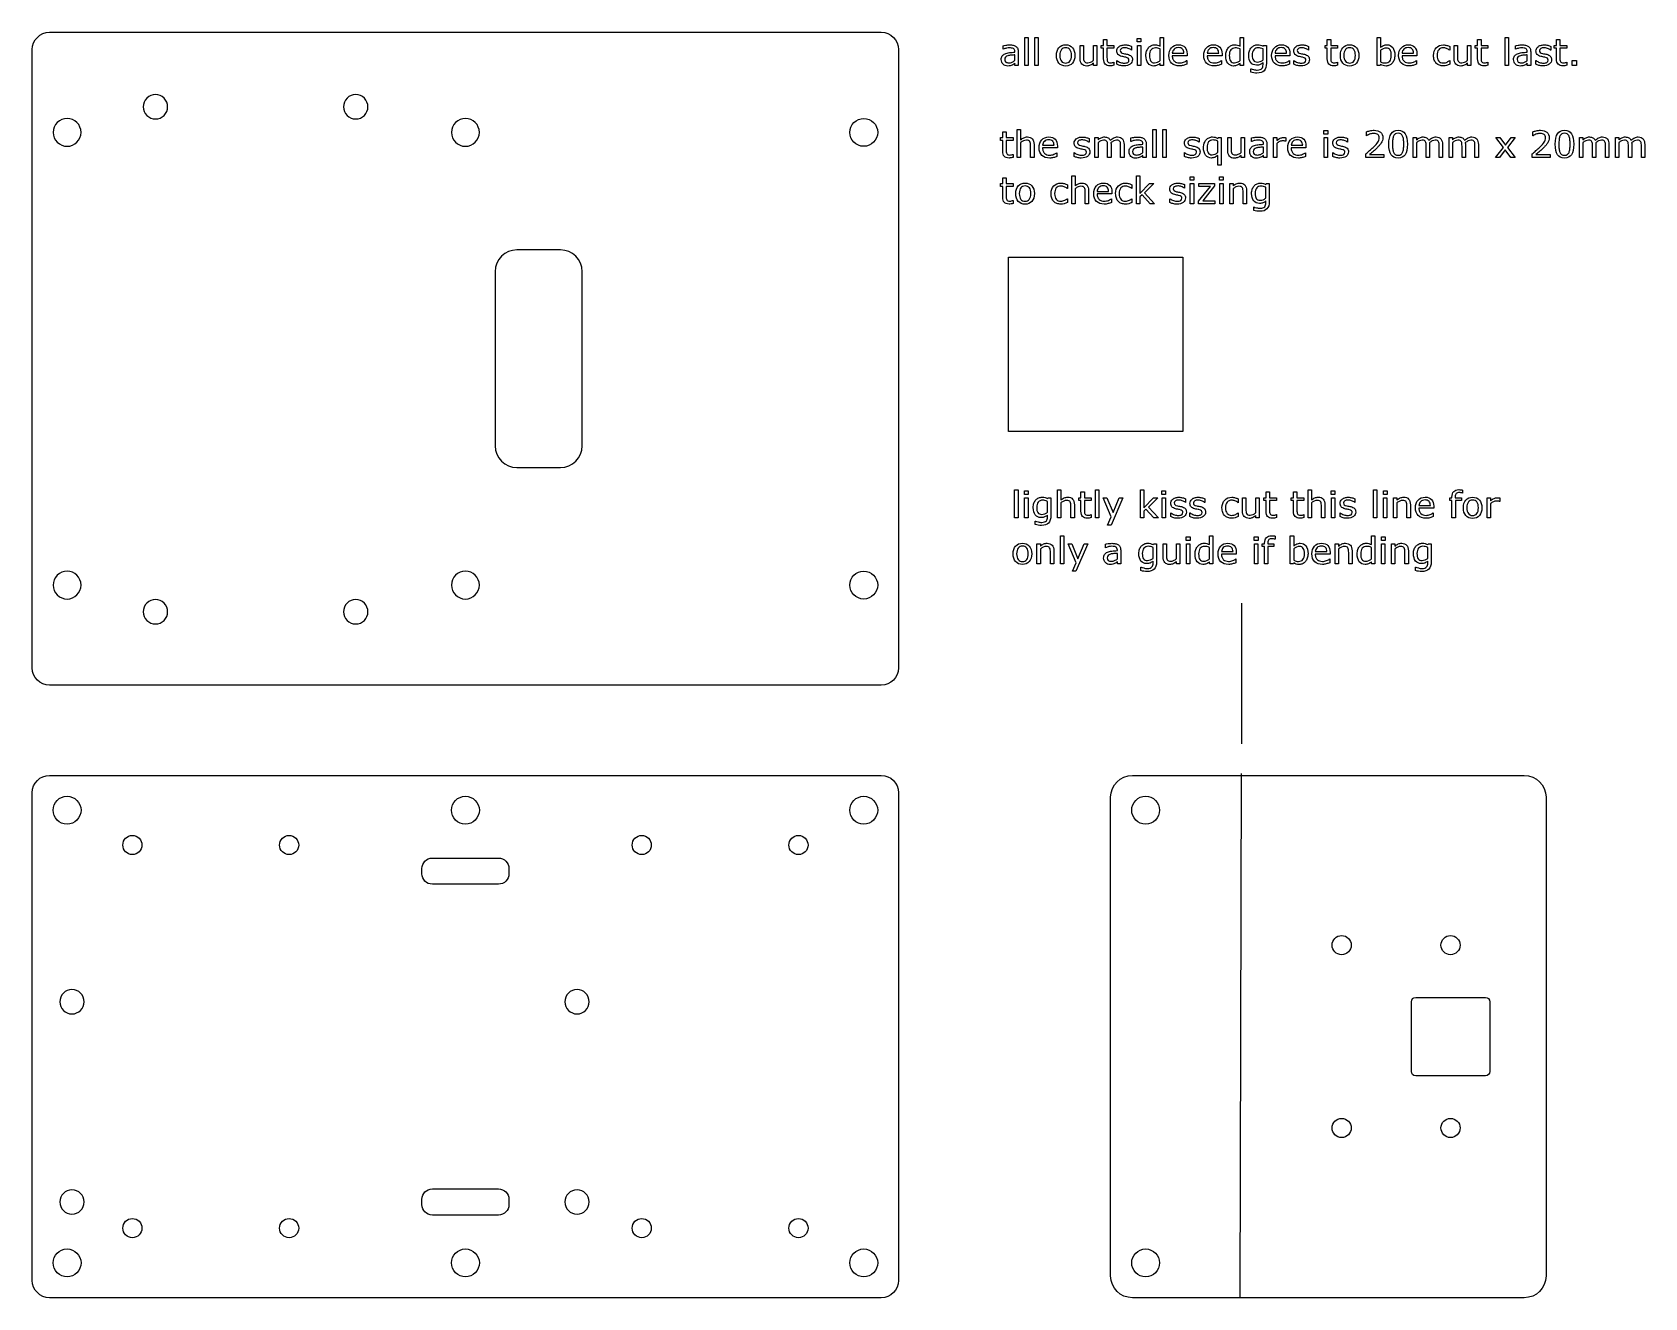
# Model space of a CAD drawing. Extents: x 37 to 222, y 56 to 202.
import ezdxf

# ---------------------------------------------------------------- set-up
doc = ezdxf.new("R2010")
doc.units = 0
doc.layers.add('Layer_1', color=7, linetype='CONTINUOUS')

msp = doc.modelspace()

# ---------------------------------------------------------------- linework, layer by layer
at = {"layer": 'Layer_1', "color": 7}
for p, q in [((38.769366, 201.796621), (134.268281, 201.796621)), ((38.769366, 201.796621), (38.769366, 201.796621)), ((148.257768, 199.84551), (148.257768, 200.240318)), ((150.771296, 197.981025), (150.771296, 201.197366)), ((150.771296, 201.197366), (151.159904, 201.197366)), ((151.159904, 201.197366), (151.159904, 197.981025)), ((151.920581, 197.981025), (151.920581, 201.197366)), ((151.920581, 201.197366), (152.309187, 201.197366)), ((152.309187, 201.197366), (152.309187, 197.981025)), ((157.108895, 198.791312), (157.108895, 200.289928)), ((157.108895, 200.289928), (157.497501, 200.289928)), ((157.497501, 200.289928), (157.497501, 198.97528)), ((158.65092, 198.566002), (158.65092, 200.289928)), ((158.65092, 200.289928), (159.039526, 200.289928)), ((159.039526, 200.289928), (159.039526, 197.981025)), ((159.550089, 199.963333), (159.550089, 200.289927)), ((159.550089, 200.289927), (159.812606, 200.289927)), ((159.812606, 200.289927), (159.812606, 200.953453)), ((159.812606, 200.953453), (160.201212, 200.953453)), ((160.201212, 200.953453), (160.201212, 200.289927)), ((160.201212, 200.289927), (161.003231, 200.289927)), ((161.003231, 200.289927), (161.003231, 199.963333)), ((163.033069, 200.172106), (163.033069, 199.756627)), ((163.661465, 200.676468), (163.661465, 201.079544)), ((163.661465, 201.079544), (164.099683, 201.079544)), ((164.099683, 200.676468), (163.661465, 200.676468)), ((163.686267, 197.981025), (163.686267, 200.289928)), ((163.686267, 200.289928), (164.074876, 200.289928)), ((164.074876, 200.289928), (164.074876, 197.981025)), ((164.099683, 201.079544), (164.099683, 200.676468)), ((164.099683, 200.676468), (164.099683, 200.676468)), ((166.315568, 200.19691), (166.315568, 201.197366)), ((166.315568, 201.197366), (166.704174, 201.197366)), ((166.704174, 201.197366), (166.704174, 197.981025)), ((175.485033, 200.19691), (175.485033, 201.197366)), ((175.485033, 201.197366), (175.873641, 201.197366)), ((175.873641, 201.197366), (175.873641, 197.981025)), ((178.122588, 200.190708), (178.147396, 200.289927)), ((178.147396, 200.289927), (178.511197, 200.289927)), ((178.511197, 200.289927), (178.511197, 198.24354)), ((183.356377, 200.172106), (183.356377, 199.756627)), ((185.239477, 199.963333), (185.239477, 200.289927)), ((185.239477, 200.289927), (185.501994, 200.289927)), ((185.501994, 200.289927), (185.501994, 200.953453)), ((185.501994, 200.953453), (185.8906, 200.953453)), ((185.8906, 200.953453), (185.8906, 200.289927)), ((185.8906, 200.289927), (186.692619, 200.289927)), ((186.692619, 200.289927), (186.692619, 199.963333)), ((191.223604, 197.981025), (191.223604, 201.197366)), ((191.223604, 201.197366), (191.612212, 201.197366)), ((191.612212, 201.197366), (191.612212, 200.048082)), ((199.578654, 200.151435), (199.578654, 199.71942)), ((200.062344, 198.791312), (200.062344, 200.289928)), ((200.062344, 200.289928), (200.450952, 200.289928)), ((200.450952, 200.289928), (200.450952, 198.97528)), ((201.604372, 198.566002), (201.604372, 200.289928)), ((201.604372, 200.289928), (201.992978, 200.289928)), ((201.992978, 200.289928), (201.992978, 197.981025)), ((202.50354, 199.963333), (202.50354, 200.289927)), ((202.50354, 200.289927), (202.766055, 200.289927)), ((202.766055, 200.289927), (202.766055, 200.953453)), ((202.766055, 200.953453), (203.154664, 200.953453)), ((203.154664, 200.953453), (203.154664, 200.289927)), ((203.154664, 200.289927), (203.95668, 200.289927)), ((203.95668, 200.289927), (203.95668, 199.963333)), ((205.920385, 197.981025), (205.920385, 201.197366)), ((205.920385, 201.197366), (206.308991, 201.197366)), ((206.308991, 201.197366), (206.308991, 197.981025)), ((207.102727, 199.84551), (207.102727, 200.240318)), ((211.170701, 200.172106), (211.170701, 199.756627)), ((211.565518, 199.963333), (211.565518, 200.289927)), ((211.565518, 200.289927), (211.828036, 200.289927)), ((211.828036, 200.289927), (211.828036, 200.953453)), ((211.828036, 200.953453), (212.216642, 200.953453)), ((212.216642, 200.953453), (212.216642, 200.289927)), ((212.216642, 200.289927), (213.018661, 200.289927)), ((213.018661, 200.289927), (213.018661, 199.963333)), ((36.769367, 128.796615), (36.769367, 199.796622)), ((136.268279, 199.796622), (136.268279, 128.796615)), ((148.278427, 199.84551), (148.257768, 199.84551)), ((149.628214, 199.506513), (149.628214, 199.566458)), ((149.628214, 198.549466), (149.628214, 199.192321)), ((149.628214, 198.549466), (149.628214, 198.549466)), ((149.628214, 197.981025), (149.628214, 198.227005)), ((150.014768, 199.547853), (150.014768, 197.981024)), ((156.12084, 199.134443), (156.12084, 199.134443)), ((156.52185, 199.134443), (156.52185, 199.134443)), ((158.65092, 197.981025), (158.65092, 198.23734)), ((159.812606, 199.963333), (159.550089, 199.963333)), ((159.812606, 198.7355), (159.812606, 199.963333)), ((161.003231, 199.963333), (160.201212, 199.963333)), ((160.201212, 199.963333), (160.201212, 198.9112)), ((160.982558, 198.351026), (161.003245, 198.351026)), ((161.003245, 198.351026), (161.003245, 198.001694)), ((161.319489, 198.119518), (161.319489, 198.555667)), ((161.319489, 198.555667), (161.340148, 198.555667)), ((163.033069, 199.756627), (163.012411, 199.756627)), ((163.124032, 198.646617), (163.124032, 198.646617)), ((166.315568, 198.549466), (166.315568, 199.874449)), ((166.315568, 198.549464), (166.315568, 198.549466)), ((166.315568, 197.981025), (166.315568, 198.222871)), ((167.700497, 199.392825), (169.023414, 199.392825)), ((169.401685, 199.095169), (167.700497, 199.095169)), ((169.023414, 199.392825), (169.023414, 199.392825)), ((169.335537, 198.545332), (169.356196, 198.545332)), ((169.356196, 198.545332), (169.356196, 198.121585)), ((169.401673, 199.306009), (169.401673, 199.095169)), ((169.401673, 199.095169), (169.401685, 199.095169)), ((171.710587, 199.392825), (173.033504, 199.392825)), ((173.411775, 199.095169), (171.710587, 199.095169)), ((173.033504, 199.392825), (173.033504, 199.392825)), ((173.34563, 198.545332), (173.366289, 198.545332)), ((173.366289, 198.545332), (173.366289, 198.121585)), ((173.411763, 199.306009), (173.411763, 199.095169)), ((173.411763, 199.095169), (173.411775, 199.095169)), ((175.485033, 198.549466), (175.485033, 199.874449)), ((175.485033, 198.549464), (175.485033, 198.549466)), ((175.485033, 197.981025), (175.485033, 198.222871)), ((178.122588, 198.084377), (178.122588, 198.295216)), ((178.1226, 198.615612), (178.1226, 199.874449)), ((178.1226, 198.615612), (178.1226, 198.615612)), ((178.511197, 198.24354), (178.511206, 198.243541)), ((179.507526, 199.392825), (180.830443, 199.392825)), ((181.208714, 199.095169), (179.507526, 199.095169)), ((180.830443, 199.392825), (180.830443, 199.392825)), ((181.142569, 198.545332), (181.163228, 198.545332)), ((181.163228, 198.545332), (181.163228, 198.121585)), ((181.208703, 199.306009), (181.208703, 199.095169)), ((181.208703, 199.095169), (181.208714, 199.095169)), ((181.642797, 198.119518), (181.642797, 198.555667)), ((181.642797, 198.555667), (181.663456, 198.555667)), ((183.356377, 199.756627), (183.335718, 199.756627)), ((183.447337, 198.646617), (183.447337, 198.646617)), ((185.501994, 199.963333), (185.239477, 199.963333)), ((185.501994, 198.7355), (185.501994, 199.963333)), ((186.692619, 199.963333), (185.8906, 199.963333)), ((185.8906, 199.963333), (185.8906, 198.9112)), ((186.671949, 198.351026), (186.692608, 198.351026)), ((186.692608, 198.351026), (186.692608, 198.001694)), ((188.730738, 199.134443), (188.730738, 199.134443)), ((189.131747, 199.134443), (189.131747, 199.134443)), ((191.612215, 199.721488), (191.612215, 198.398571)), ((192.854515, 199.142712), (192.854515, 199.142712)), ((193.255522, 199.153047), (193.255525, 199.153047)), ((194.092683, 199.392825), (195.4156, 199.392825)), ((195.793871, 199.095169), (194.092683, 199.095169)), ((195.4156, 199.392825), (195.4156, 199.392825)), ((195.727726, 198.545332), (195.748385, 198.545332)), ((195.748385, 198.545332), (195.748385, 198.121585)), ((195.79386, 199.306009), (195.79386, 199.095169)), ((195.79386, 199.095169), (195.793871, 199.095169)), ((199.578654, 199.71942), (199.557967, 199.71942)), ((199.557967, 198.5536), (199.578654, 198.5536)), ((199.578654, 198.5536), (199.578654, 198.125719)), ((201.604369, 197.981025), (201.604369, 198.23734)), ((202.766055, 199.963333), (202.50354, 199.963333)), ((202.766055, 198.7355), (202.766055, 199.963333)), ((203.95668, 199.963333), (203.154664, 199.963333)), ((203.154664, 199.963333), (203.154664, 198.9112)), ((203.936013, 198.351026), (203.956672, 198.351026)), ((203.956672, 198.351026), (203.956672, 198.001694)), ((207.123414, 199.84551), (207.102727, 199.84551)), ((208.473201, 199.506513), (208.473201, 199.566458)), ((208.473201, 198.549466), (208.473201, 199.192321)), ((208.473201, 198.549466), (208.473201, 198.549466)), ((208.473201, 197.981025), (208.473201, 198.227005)), ((208.859727, 199.547853), (208.859727, 197.981024)), ((209.457121, 198.119518), (209.457121, 198.555667)), ((209.457121, 198.555667), (209.477779, 198.555667)), ((211.170701, 199.756627), (211.150042, 199.756627)), ((211.261664, 198.646617), (211.261661, 198.646617)), ((211.828036, 199.963333), (211.565518, 199.963333)), ((211.828036, 198.7355), (211.828036, 199.963333)), ((213.018661, 199.963333), (212.216642, 199.963333)), ((212.216642, 199.963333), (212.216642, 198.9112)), ((212.997991, 198.351026), (213.018649, 198.351026)), ((213.018649, 198.351026), (213.018649, 198.001694)), ((213.63051, 197.981025), (213.63051, 198.570136)), ((213.63051, 198.570136), (214.124534, 198.570136)), ((214.124534, 198.570136), (214.124534, 197.981025)), ((150.014754, 197.981025), (149.628214, 197.981025)), ((150.014768, 197.981024), (150.014754, 197.981025)), ((151.159904, 197.981025), (150.771296, 197.981025)), ((151.159904, 197.981025), (151.159904, 197.981025)), ((152.309187, 197.981025), (151.920581, 197.981025)), ((152.309187, 197.981025), (152.309187, 197.981025)), ((159.039526, 197.981025), (158.65092, 197.981025)), ((159.039526, 197.981025), (159.039526, 197.981025)), ((161.003245, 198.001694), (161.003231, 198.001696)), ((164.074876, 197.981025), (163.686267, 197.981025)), ((164.074876, 197.981025), (164.074876, 197.981025)), ((166.704174, 197.981025), (166.315568, 197.981025)), ((166.704174, 197.981025), (166.704174, 197.981025)), ((175.873641, 197.981025), (175.485033, 197.981025)), ((175.873641, 197.981025), (175.873641, 197.981025)), ((176.721135, 197.205877), (176.721135, 197.602752)), ((176.721135, 197.602752), (176.741794, 197.602752)), ((186.692608, 198.001694), (186.692619, 198.001696)), ((191.587408, 197.981025), (191.223604, 197.981025)), ((191.612215, 198.088512), (191.587408, 197.981025)), ((199.578654, 198.125719), (199.578654, 198.125719)), ((201.992975, 197.981025), (201.604369, 197.981025)), ((201.992978, 197.981025), (201.992975, 197.981025)), ((203.956672, 198.001694), (203.95668, 198.001696)), ((206.308991, 197.981025), (205.920385, 197.981025)), ((206.308991, 197.981025), (206.308991, 197.981025)), ((208.859741, 197.981025), (208.473201, 197.981025)), ((208.859727, 197.981024), (208.859741, 197.981025)), ((213.018649, 198.001694), (213.018661, 198.001696)), ((214.124534, 197.981025), (213.63051, 197.981025)), ((214.124534, 197.981025), (214.124534, 197.981025)), ((50.918567, 194.637707), (50.918567, 194.637707)), ((73.918578, 194.637707), (73.918578, 194.637707)), ((39.169368, 190.296636), (39.169368, 190.296636)), ((84.918821, 190.296636), (84.918821, 190.296636)), ((133.868386, 190.296636), (133.868386, 190.296636)), ((147.9663, 189.379999), (147.9663, 189.706594)), ((147.9663, 189.706594), (148.228815, 189.706594)), ((148.228815, 189.379999), (147.9663, 189.379999)), ((148.228815, 189.706594), (148.228815, 190.370119)), ((148.228815, 190.370119), (148.617424, 190.370119)), ((148.228815, 188.152167), (148.228815, 189.379999)), ((148.617424, 190.370119), (148.617424, 189.706594)), ((148.617424, 189.706594), (149.41944, 189.706594)), ((149.41944, 189.379999), (148.617424, 189.379999)), ((148.617424, 189.379999), (148.617424, 188.327867)), ((149.41944, 189.706594), (149.41944, 189.379999)), ((149.890734, 187.397692), (149.890734, 190.614033)), ((149.890734, 190.614033), (150.27934, 190.614033)), ((150.27934, 190.614033), (150.27934, 189.45028)), ((150.27934, 189.121617), (150.27934, 187.397692)), ((151.821365, 188.896308), (151.821365, 187.397692)), ((158.138278, 189.173294), (158.117619, 189.173294)), ((158.138278, 189.588773), (158.138278, 189.173294)), ((158.787307, 187.397692), (158.787307, 189.706595)), ((158.787307, 189.706595), (159.175916, 189.706595)), ((159.175916, 189.706595), (159.175916, 189.45028)), ((159.175916, 189.121617), (159.175916, 187.397692)), ((162.156611, 188.896308), (162.156611, 187.397692)), ((162.942143, 189.262176), (162.942143, 189.656984)), ((162.962802, 189.262176), (162.942143, 189.262176)), ((164.312589, 188.92318), (164.312589, 188.983125)), ((164.699143, 188.96452), (164.699143, 187.397691)), ((165.455671, 187.397692), (165.455671, 190.614033)), ((165.455671, 190.614033), (165.844279, 190.614033)), ((165.844279, 190.614033), (165.844279, 187.397692)), ((166.604956, 187.397692), (166.604956, 190.614033)), ((166.604956, 190.614033), (166.993562, 190.614033)), ((166.993562, 190.614033), (166.993562, 187.397692)), ((170.796938, 189.173294), (170.776251, 189.173294)), ((170.796938, 189.588773), (170.796938, 189.173294)), ((172.930151, 189.607376), (172.954958, 189.706595)), ((172.930151, 187.984736), (172.930151, 189.291116)), ((172.954958, 189.706595), (173.31876, 189.706595)), ((173.31876, 189.706595), (173.31876, 186.546064)), ((174.067033, 188.207978), (174.067033, 189.706595)), ((174.067033, 189.706595), (174.455638, 189.706595)), ((174.455638, 189.706595), (174.455638, 188.391946)), ((175.609058, 187.982669), (175.609058, 189.706595)), ((175.609058, 189.706595), (175.997664, 189.706595)), ((175.997664, 189.706595), (175.997664, 187.397692)), ((176.799694, 189.262176), (176.799694, 189.656984)), ((176.820353, 189.262176), (176.799694, 189.262176)), ((178.17014, 188.92318), (178.17014, 188.983125)), ((178.556691, 188.96452), (178.556691, 187.397691)), ((179.309101, 187.397691), (179.309101, 189.706594)), ((179.309101, 189.706594), (179.697707, 189.706594)), ((179.697707, 189.706594), (179.697707, 189.36553)), ((179.697707, 189.036868), (179.697707, 187.397691)), ((180.749829, 189.282848), (180.72917, 189.282848)), ((180.74984, 189.282848), (180.749829, 189.282848)), ((180.74984, 189.68179), (180.74984, 189.282848)), ((185.109254, 190.093134), (185.109254, 190.496211)), ((185.109254, 190.496211), (185.547468, 190.496211)), ((185.547468, 190.093134), (185.109254, 190.093134)), ((185.134055, 187.397692), (185.134055, 189.706595)), ((185.134055, 189.706595), (185.522661, 189.706595)), ((185.522661, 189.706595), (185.522661, 187.397692)), ((185.547468, 190.496211), (185.547468, 190.093134)), ((185.547468, 190.093134), (185.547468, 190.093134)), ((187.837755, 189.173294), (187.817097, 189.173294)), ((187.837755, 189.588773), (187.837755, 189.173294)), ((190.001988, 189.9133), (190.001988, 190.347382)), ((190.022647, 189.9133), (190.001988, 189.9133)), ((194.700398, 188.937649), (194.700398, 188.937649)), ((195.365954, 187.397692), (195.365954, 189.706595)), ((195.365954, 189.706595), (195.75456, 189.706595)), ((195.75456, 189.706595), (195.75456, 189.45028)), ((195.75456, 189.121617), (195.75456, 187.397692)), ((198.735259, 188.896308), (198.735259, 187.397692)), ((199.483528, 187.397692), (199.483528, 189.706595)), ((199.483528, 189.706595), (199.872137, 189.706595)), ((199.872137, 189.706595), (199.872137, 189.45028)), ((199.872137, 189.121617), (199.872137, 187.397692)), ((202.852833, 188.896308), (202.852833, 187.397692)), ((205.732284, 188.549043), (204.839313, 189.706595)), ((204.839313, 189.706595), (205.329206, 189.706595)), ((205.329206, 189.706595), (205.980329, 188.834297)), ((205.980329, 188.834297), (206.633521, 189.706595)), ((207.088272, 189.706595), (206.180834, 188.569713)), ((206.633521, 189.706595), (207.088272, 189.706595)), ((209.109866, 189.9133), (209.109866, 190.347382)), ((209.130525, 189.9133), (209.109866, 189.9133)), ((213.808276, 188.937649), (213.808276, 188.937649)), ((214.473861, 187.397692), (214.473861, 189.706595)), ((214.473861, 189.706595), (214.862466, 189.706595)), ((214.862466, 189.706595), (214.862466, 189.45028)), ((214.862466, 189.121617), (214.862466, 187.397692)), ((217.843162, 188.896308), (217.843162, 187.397692)), ((218.591409, 187.397692), (218.591409, 189.706595)), ((218.591409, 189.706595), (218.980015, 189.706595)), ((218.980015, 189.706595), (218.980015, 189.45028)), ((218.980015, 189.121617), (218.980015, 187.397692)), ((221.960714, 188.896308), (221.960714, 187.397692)), ((149.398773, 187.767696), (149.419431, 187.767696)), ((149.419431, 187.767696), (149.419431, 187.418363)), ((149.419431, 187.418363), (149.41944, 187.418362)), ((150.27934, 187.397692), (149.890734, 187.397692)), ((151.432754, 187.397692), (151.432754, 188.71234)), ((151.821363, 187.397692), (151.432754, 187.397692)), ((151.821365, 187.397692), (151.821363, 187.397692)), ((152.801148, 188.809492), (154.124065, 188.809492)), ((154.502335, 188.511836), (152.801148, 188.511836)), ((154.124065, 188.809492), (154.124065, 188.809492)), ((154.436188, 187.961998), (154.456875, 187.961998)), ((154.456875, 187.961998), (154.456875, 187.538252)), ((154.50235, 188.511836), (154.502335, 188.511836)), ((154.50235, 188.722675), (154.50235, 188.511836)), ((156.424698, 187.536184), (156.424698, 187.972334)), ((156.424698, 187.972334), (156.445356, 187.972334)), ((158.229241, 188.063284), (158.229241, 188.063284)), ((159.175916, 187.397692), (158.787307, 187.397692)), ((160.277666, 187.397692), (160.277666, 188.71234)), ((160.666272, 187.397692), (160.277666, 187.397692)), ((160.666272, 188.875638), (160.666272, 187.397692)), ((161.768042, 187.397692), (161.768042, 188.71234)), ((162.156648, 187.397692), (161.768042, 187.397692)), ((162.156611, 187.397692), (162.156648, 187.397692)), ((164.312589, 187.966132), (164.312589, 188.608987)), ((164.312589, 187.966132), (164.312589, 187.966132)), ((164.312589, 187.397692), (164.312589, 187.643672)), ((164.699129, 187.397692), (164.312589, 187.397692)), ((164.699143, 187.397691), (164.699129, 187.397692)), ((165.844279, 187.397692), (165.455671, 187.397692)), ((165.844279, 187.397692), (165.844279, 187.397692)), ((166.993562, 187.397692), (166.604956, 187.397692)), ((166.993562, 187.397692), (166.993562, 187.397692)), ((169.083358, 187.536184), (169.083358, 187.972334)), ((169.083358, 187.972334), (169.104016, 187.972334)), ((170.887873, 188.063284), (170.887898, 188.063284)), ((172.930151, 187.984736), (172.930151, 187.984736)), ((172.930151, 186.546064), (172.930151, 187.658141)), ((175.609058, 187.397692), (175.609058, 187.654007)), ((175.997664, 187.397692), (175.609058, 187.397692)), ((175.997664, 187.397692), (175.997664, 187.397692)), ((178.17014, 187.966132), (178.17014, 188.608987)), ((178.17014, 187.966132), (178.17014, 187.966132)), ((178.17014, 187.397692), (178.17014, 187.643672)), ((178.55668, 187.397692), (178.17014, 187.397692)), ((178.556691, 187.397691), (178.55668, 187.397692)), ((179.697707, 187.397691), (179.309101, 187.397691)), ((181.351343, 188.809492), (182.67426, 188.809492)), ((183.052531, 188.511836), (181.351343, 188.511836)), ((182.67426, 188.809492), (182.67426, 188.809492)), ((182.986384, 187.961998), (183.007071, 187.961998)), ((183.007071, 187.961998), (183.007071, 187.538252)), ((183.052545, 188.511836), (183.052531, 188.511836)), ((183.052545, 188.722675), (183.052545, 188.511836)), ((185.522661, 187.397692), (185.134055, 187.397692)), ((185.522661, 187.397692), (185.522661, 187.397692)), ((186.124178, 187.536184), (186.124178, 187.972334)), ((186.124178, 187.972334), (186.144837, 187.972334)), ((187.928718, 188.063284), (187.928718, 188.063284)), ((189.925497, 187.397692), (189.925497, 187.829707)), ((192.00909, 187.397692), (189.925497, 187.397692)), ((190.353388, 187.751158), (192.009101, 187.751158)), ((192.009101, 187.397692), (192.00909, 187.397692)), ((192.009101, 187.751158), (192.009101, 187.397692)), ((194.156767, 187.999205), (194.156762, 187.999205)), ((195.75456, 187.397692), (195.365954, 187.397692)), ((196.85631, 187.397692), (196.85631, 188.71234)), ((197.244916, 187.397692), (196.85631, 187.397692)), ((197.244916, 188.875638), (197.244916, 187.397692)), ((198.346687, 187.397692), (198.346687, 188.71234)), ((198.735295, 187.397692), (198.346687, 187.397692)), ((198.735259, 187.397692), (198.735295, 187.397692)), ((199.872137, 187.397692), (199.483528, 187.397692)), ((200.973888, 187.397692), (200.973888, 188.71234)), ((201.362496, 187.397692), (200.973888, 187.397692)), ((201.362496, 188.875638), (201.362496, 187.397692)), ((202.464266, 187.397692), (202.464266, 188.71234)), ((202.852872, 187.397692), (202.464266, 187.397692)), ((202.852833, 187.397692), (202.852872, 187.397692)), ((204.831047, 187.397692), (205.732284, 188.549043)), ((205.283731, 187.397692), (204.831047, 187.397692)), ((205.943124, 188.284459), (205.283731, 187.397692)), ((206.598379, 187.397692), (205.943124, 188.284459)), ((206.180834, 188.569713), (207.088272, 187.397692)), ((207.088272, 187.397692), (206.598379, 187.397692)), ((207.088272, 187.397692), (207.088272, 187.397692)), ((209.033372, 187.397692), (209.033372, 187.829707)), ((211.116968, 187.397692), (209.033372, 187.397692)), ((209.461267, 187.751158), (211.11698, 187.751158)), ((211.11698, 187.397692), (211.116968, 187.397692)), ((211.11698, 187.751158), (211.11698, 187.397692)), ((213.264646, 187.999205), (213.26464, 187.999205)), ((214.862466, 187.397692), (214.473861, 187.397692)), ((215.964217, 187.397692), (215.964217, 188.71234)), ((216.352823, 187.397692), (215.964217, 187.397692)), ((216.352823, 188.875638), (216.352823, 187.397692)), ((217.454565, 187.397692), (217.454565, 188.71234)), ((217.843171, 187.397692), (217.454565, 187.397692)), ((217.843162, 187.397692), (217.843171, 187.397692)), ((218.980015, 187.397692), (218.591409, 187.397692)), ((220.081766, 187.397692), (220.081766, 188.71234)), ((220.470374, 187.397692), (220.081766, 187.397692)), ((220.470374, 188.875638), (220.470374, 187.397692)), ((221.572142, 187.397692), (221.572142, 188.71234)), ((221.96075, 187.397692), (221.572142, 187.397692)), ((221.960714, 187.397692), (221.96075, 187.397692)), ((156.158054, 182.106025), (156.158054, 185.322366)), ((156.158054, 185.322366), (156.54666, 185.322366)), ((156.54666, 185.322366), (156.54666, 184.158613)), ((163.582917, 182.106025), (163.582917, 185.322366)), ((163.582917, 185.322366), (163.971523, 185.322366)), ((163.971523, 185.322366), (163.971523, 183.259443)), ((169.746882, 184.801468), (169.746882, 185.204544)), ((169.746882, 185.204544), (170.1851, 185.204544)), ((170.1851, 185.204544), (170.1851, 184.801468)), ((173.318757, 186.546064), (172.930151, 186.546064)), ((173.120321, 184.801468), (173.120321, 185.204544)), ((173.120321, 185.204544), (173.558536, 185.204544)), ((173.31876, 186.546064), (173.318757, 186.546064)), ((173.558536, 185.204544), (173.558536, 184.801468)), ((147.9663, 184.088333), (147.9663, 184.414927)), ((147.9663, 184.414927), (148.228815, 184.414927)), ((148.228815, 184.088333), (147.9663, 184.088333)), ((148.228815, 184.414927), (148.228815, 185.078453)), ((148.228815, 185.078453), (148.617424, 185.078453)), ((148.228815, 182.8605), (148.228815, 184.088333)), ((148.617424, 185.078453), (148.617424, 184.414927)), ((148.617424, 184.414927), (149.41944, 184.414927)), ((149.41944, 184.088333), (148.617424, 184.088333)), ((148.617424, 184.088333), (148.617424, 183.0362)), ((149.41944, 184.414927), (149.41944, 184.088333)), ((155.657821, 183.84442), (155.637134, 183.84442)), ((155.657821, 184.276435), (155.657821, 183.84442)), ((156.54666, 183.829951), (156.54666, 182.106025)), ((157.700074, 182.106025), (157.700074, 183.420673)), ((158.088686, 183.604641), (158.088686, 182.106025)), ((159.068465, 183.517825), (160.391382, 183.517825)), ((160.391382, 183.517825), (160.391382, 183.517825)), ((160.769667, 183.431009), (160.769667, 183.220169)), ((163.066154, 183.84442), (163.045467, 183.84442)), ((163.066154, 184.276435), (163.066154, 183.84442)), ((163.971523, 183.259443), (165.093938, 184.414928)), ((165.58383, 184.414928), (164.511028, 183.348326)), ((164.511028, 183.348326), (165.662379, 182.106025)), ((165.093938, 184.414928), (165.58383, 184.414928)), ((169.118486, 183.881627), (169.097827, 183.881627)), ((169.118486, 184.297106), (169.118486, 183.881627)), ((170.1851, 184.801468), (169.746882, 184.801468)), ((169.771684, 182.106025), (169.771684, 184.414928)), ((169.771684, 184.414928), (170.160292, 184.414928)), ((170.160292, 184.414928), (170.160292, 182.106025)), ((170.1851, 184.801468), (170.1851, 184.801468)), ((170.726667, 182.393346), (172.072323, 184.0904)), ((170.755606, 184.0904), (170.755606, 184.414928)), ((170.755606, 184.414928), (172.556015, 184.414928)), ((172.072323, 184.0904), (170.755606, 184.0904)), ((172.556015, 184.137942), (171.204159, 182.434687)), ((172.556015, 184.414928), (172.556015, 184.137942)), ((173.558536, 184.801468), (173.120321, 184.801468)), ((173.145123, 182.106025), (173.145123, 184.414928)), ((173.145123, 184.414928), (173.533729, 184.414928)), ((173.533729, 184.414928), (173.533729, 182.106025)), ((173.558536, 184.801468), (173.558536, 184.801468)), ((174.290279, 182.106025), (174.290279, 184.414928)), ((174.290279, 184.414928), (174.678888, 184.414928)), ((174.678888, 184.414928), (174.678888, 184.158613)), ((174.678888, 183.829951), (174.678888, 182.106025)), ((175.832299, 182.106025), (175.832299, 183.420673)), ((176.220913, 183.604641), (176.220913, 182.106025)), ((178.453316, 184.315707), (178.478124, 184.414925)), ((178.453328, 182.740612), (178.453328, 183.999449)), ((178.478124, 184.414925), (178.841925, 184.414925)), ((178.841925, 184.414925), (178.841925, 182.368539)), ((149.398773, 182.476029), (149.419431, 182.476029)), ((149.419431, 182.476029), (149.419431, 182.126696)), ((149.419431, 182.126696), (149.41944, 182.126696)), ((151.457558, 183.259443), (151.457558, 183.259443)), ((151.858568, 183.259443), (151.858568, 183.259443)), ((155.637134, 182.6786), (155.657821, 182.6786)), ((155.657821, 182.6786), (155.657821, 182.250719)), ((155.657821, 182.250719), (155.657821, 182.250719)), ((156.54666, 182.106025), (156.158054, 182.106025)), ((158.08868, 182.106025), (157.700074, 182.106025)), ((158.088686, 182.106025), (158.08868, 182.106025)), ((160.769653, 183.220169), (159.068465, 183.220169)), ((160.703506, 182.670332), (160.724192, 182.670332)), ((160.724192, 182.670332), (160.724192, 182.246585)), ((160.769667, 183.220169), (160.769653, 183.220169)), ((163.045467, 182.6786), (163.066154, 182.6786)), ((163.066154, 182.6786), (163.066154, 182.250719)), ((163.066154, 182.250719), (163.066154, 182.250719)), ((163.971523, 182.106025), (163.582917, 182.106025)), ((164.223706, 183.116816), (163.971523, 182.877037)), ((163.971523, 182.877037), (163.971523, 182.106025)), ((165.149747, 182.106025), (164.223706, 183.116816)), ((165.662379, 182.106025), (165.149747, 182.106025)), ((165.662379, 182.106025), (165.662379, 182.106025)), ((167.404906, 182.244518), (167.404906, 182.680667)), ((167.404906, 182.680667), (167.425565, 182.680667)), ((169.209449, 182.771617), (169.209449, 182.771617)), ((170.160292, 182.106025), (169.771684, 182.106025)), ((170.160292, 182.106025), (170.160292, 182.106025)), ((170.726667, 182.106025), (170.726667, 182.393346)), ((172.591154, 182.106025), (170.726667, 182.106025)), ((171.204159, 182.434687), (172.591154, 182.434687)), ((172.591154, 182.434687), (172.591154, 182.106025)), ((172.591154, 182.106025), (172.591154, 182.106025)), ((173.533729, 182.106025), (173.145123, 182.106025)), ((173.533729, 182.106025), (173.533729, 182.106025)), ((174.678888, 182.106025), (174.290279, 182.106025)), ((176.220907, 182.106025), (175.832299, 182.106025)), ((176.220913, 182.106025), (176.220907, 182.106025)), ((177.051863, 181.330876), (177.051863, 181.727751)), ((177.051863, 181.727751), (177.072521, 181.727751)), ((178.453316, 182.209375), (178.453316, 182.420215)), ((178.453328, 182.740612), (178.453328, 182.740612)), ((178.841925, 182.368539), (178.841933, 182.368541)), ((97.431344, 176.796652), (92.431342, 176.796652)), ((97.431344, 176.796652), (97.431344, 176.796652)), ((148.897888, 175.949587), (168.897887, 175.949587)), ((148.897888, 155.949587), (148.897888, 175.949587)), ((168.897887, 175.949587), (168.897887, 155.949587)), ((89.931342, 174.296651), (89.931342, 154.296651)), ((99.931344, 154.296651), (99.931344, 174.296651)), ((168.897887, 155.949587), (148.897888, 155.949587)), ((92.431342, 151.796651), (97.431344, 151.796651)), ((149.591814, 146.023973), (149.591814, 149.240313)), ((149.591814, 149.240313), (149.980423, 149.240313)), ((149.980423, 149.240313), (149.980423, 146.023973)), ((150.716295, 148.719414), (150.716295, 149.12249)), ((150.716295, 149.12249), (151.15451, 149.12249)), ((151.15451, 148.719414), (150.716295, 148.719414)), ((150.741097, 146.023973), (150.741097, 148.332875)), ((150.741097, 148.332875), (151.129703, 148.332875)), ((151.129703, 148.332875), (151.129703, 146.023973)), ((151.15451, 149.12249), (151.15451, 148.719414)), ((151.15451, 148.719414), (151.15451, 148.719414)), ((153.37038, 148.233652), (153.395188, 148.33287)), ((153.395188, 148.33287), (153.758989, 148.33287)), ((153.758989, 148.33287), (153.758989, 146.286482)), ((154.52382, 146.023973), (154.52382, 149.240313)), ((154.52382, 149.240313), (154.912426, 149.240313)), ((154.912426, 149.240313), (154.912426, 148.076558)), ((156.948473, 148.006285), (156.948473, 148.332881)), ((156.948473, 148.332881), (157.210987, 148.332881)), ((157.210987, 148.332881), (157.210987, 148.996406)), ((157.210987, 148.996406), (157.599596, 148.996406)), ((157.599596, 148.996406), (157.599596, 148.332881)), ((157.599596, 148.332881), (158.401612, 148.332881)), ((158.401612, 148.332881), (158.401612, 148.006285)), ((158.877036, 146.023973), (158.877036, 149.240313)), ((158.877036, 149.240313), (159.265644, 149.240313)), ((159.265644, 149.240313), (159.265644, 146.023973)), ((160.68571, 146.135592), (159.765872, 148.332875)), ((159.765872, 148.332875), (160.187551, 148.332875)), ((160.187551, 148.332875), (160.89655, 146.62135)), ((162.018965, 148.332875), (160.671244, 145.172345)), ((160.89655, 146.62135), (161.611752, 148.332875)), ((161.611752, 148.332875), (162.018965, 148.332875)), ((162.018965, 148.332875), (162.018965, 148.332875)), ((164.032276, 146.023973), (164.032276, 149.240313)), ((164.032276, 149.240313), (164.420885, 149.240313)), ((164.420885, 149.240313), (164.420885, 147.17739)), ((164.420885, 147.17739), (165.543297, 148.332875)), ((166.033189, 148.332875), (164.960386, 147.266273)), ((165.543297, 148.332875), (166.033189, 148.332875)), ((166.500343, 148.719414), (166.500343, 149.12249)), ((166.500343, 149.12249), (166.938561, 149.12249)), ((166.938561, 148.719414), (166.500343, 148.719414)), ((166.525145, 146.023973), (166.525145, 148.332875)), ((166.525145, 148.332875), (166.913754, 148.332875)), ((166.913754, 148.332875), (166.913754, 146.023973)), ((166.938561, 149.12249), (166.938561, 148.719414)), ((166.938561, 148.719414), (166.938561, 148.719414)), ((169.228873, 148.215053), (169.228873, 147.799574)), ((171.436466, 148.215053), (171.436466, 147.799574)), ((175.281202, 148.19438), (175.281202, 147.762366)), ((175.764894, 146.834258), (175.764894, 148.332875)), ((175.764894, 148.332875), (176.1535, 148.332875)), ((176.1535, 148.332875), (176.1535, 147.018225)), ((177.30692, 146.608949), (177.30692, 148.332875)), ((177.30692, 148.332875), (177.695526, 148.332875)), ((177.695526, 148.332875), (177.695526, 146.023973)), ((178.206088, 148.006285), (178.206088, 148.332881)), ((178.206088, 148.332881), (178.468606, 148.332881)), ((178.468606, 148.332881), (178.468606, 148.996406)), ((178.468606, 148.996406), (178.857212, 148.996406)), ((178.857212, 148.996406), (178.857212, 148.332881)), ((178.857212, 148.332881), (179.659231, 148.332881)), ((179.659231, 148.332881), (179.659231, 148.006285)), ((181.364553, 148.006285), (181.364553, 148.332881)), ((181.364553, 148.332881), (181.627068, 148.332881)), ((181.627068, 148.332881), (181.627068, 148.996406)), ((181.627068, 148.996406), (182.015676, 148.996406)), ((182.015676, 148.996406), (182.015676, 148.332881)), ((182.015676, 148.332881), (182.817693, 148.332881)), ((182.817693, 148.332881), (182.817693, 148.006285)), ((183.288987, 146.023973), (183.288987, 149.240313)), ((183.288987, 149.240313), (183.677593, 149.240313)), ((183.677593, 149.240313), (183.677593, 148.076558)), ((185.947218, 148.719414), (185.947218, 149.12249)), ((185.947218, 149.12249), (186.385436, 149.12249)), ((186.385436, 148.719414), (185.947218, 148.719414)), ((185.97202, 146.023973), (185.97202, 148.332875)), ((185.97202, 148.332875), (186.360629, 148.332875)), ((186.360629, 148.332875), (186.360629, 146.023973)), ((186.385436, 149.12249), (186.385436, 148.719414)), ((186.385436, 148.719414), (186.385436, 148.719414)), ((188.675748, 148.215053), (188.675748, 147.799574)), ((190.817205, 146.023973), (190.817205, 149.240313)), ((190.817205, 149.240313), (191.205811, 149.240313)), ((191.205811, 149.240313), (191.205811, 146.023973)), ((191.941686, 148.719414), (191.941686, 149.12249)), ((191.941686, 149.12249), (192.379901, 149.12249)), ((192.379901, 148.719414), (191.941686, 148.719414)), ((191.966488, 146.023973), (191.966488, 148.332875)), ((191.966488, 148.332875), (192.355094, 148.332875)), ((192.355094, 148.332875), (192.355094, 146.023973)), ((192.379901, 149.12249), (192.379901, 148.719414)), ((192.379901, 148.719414), (192.379901, 148.719414)), ((193.111644, 146.023973), (193.111644, 148.332875)), ((193.111644, 148.332875), (193.500253, 148.332875)), ((193.500253, 148.332875), (193.500253, 148.076558)), ((199.558802, 148.006279), (199.558802, 148.332875)), ((199.558802, 148.332875), (199.821319, 148.332875)), ((199.821319, 148.332875), (199.821319, 148.409354)), ((200.197524, 148.411423), (200.197524, 148.332875)), ((200.197524, 148.332875), (200.898257, 148.332875)), ((200.898257, 148.332875), (200.898257, 148.006279)), ((201.042938, 148.864108), (201.022279, 148.864108)), ((201.042949, 148.864107), (201.042938, 148.864108)), ((201.042949, 149.21964), (201.042949, 148.864107)), ((203.860348, 146.023967), (203.860348, 148.33287)), ((203.860348, 148.33287), (204.248954, 148.33287)), ((204.248954, 148.33287), (204.248954, 147.991804)), ((205.301087, 148.308062), (205.301087, 147.909119)), ((153.37038, 146.12732), (153.37038, 146.33816)), ((153.370395, 146.658558), (153.370395, 147.917396)), ((153.370395, 146.658558), (153.370395, 146.658558)), ((154.912426, 147.747896), (154.912426, 146.023973)), ((156.06584, 146.023973), (156.06584, 147.338621)), ((156.454451, 147.522587), (156.454451, 146.023973)), ((157.210987, 148.006285), (156.948473, 148.006285)), ((157.210987, 146.778455), (157.210987, 148.006285)), ((158.401612, 148.006285), (157.599596, 148.006285)), ((157.599596, 148.006285), (157.599596, 146.954152)), ((158.380945, 146.393978), (158.401604, 146.393978)), ((158.401604, 146.393978), (158.401604, 146.044646)), ((164.673064, 147.034763), (164.420885, 146.794984)), ((164.420885, 146.794984), (164.420885, 146.023973)), ((165.599106, 146.023973), (164.673064, 147.034763)), ((164.960386, 147.266273), (166.111737, 146.023973)), ((167.515268, 146.162465), (167.515268, 146.598614)), ((167.515268, 146.598614), (167.535955, 146.598614)), ((169.228873, 147.799574), (169.208215, 147.799574)), ((169.319836, 146.689563), (169.319811, 146.689563)), ((169.722886, 146.162465), (169.722886, 146.598614)), ((169.722886, 146.598614), (169.743545, 146.598614)), ((171.436466, 147.799574), (171.415808, 147.799574)), ((171.527429, 146.689563), (171.527427, 146.689563)), ((175.281202, 147.762366), (175.260544, 147.762366)), ((175.260544, 146.596545), (175.281202, 146.596545)), ((175.281202, 146.596545), (175.281202, 146.168665)), ((178.468606, 148.006285), (178.206088, 148.006285)), ((178.468606, 146.778455), (178.468606, 148.006285)), ((179.659231, 148.006285), (178.857212, 148.006285)), ((178.857212, 148.006285), (178.857212, 146.954152)), ((179.638561, 146.393978), (179.65922, 146.393978)), ((179.65922, 146.393978), (179.65922, 146.044646)), ((181.627068, 148.006285), (181.364553, 148.006285)), ((181.627068, 146.778455), (181.627068, 148.006285)), ((182.817693, 148.006285), (182.015676, 148.006285)), ((182.015676, 148.006285), (182.015676, 146.954152)), ((182.797026, 146.393978), (182.817684, 146.393978)), ((182.817684, 146.393978), (182.817684, 146.044646)), ((183.677593, 147.747896), (183.677593, 146.023973)), ((184.831007, 146.023973), (184.831007, 147.338621)), ((185.219618, 147.522587), (185.219618, 146.023973)), ((186.962143, 146.162465), (186.962143, 146.598614)), ((186.962143, 146.598614), (186.98283, 146.598614)), ((188.675748, 147.799574), (188.65509, 147.799574)), ((188.766711, 146.689563), (188.766686, 146.689563)), ((193.500253, 147.747896), (193.500253, 146.023973)), ((194.653664, 146.023973), (194.653664, 147.338621)), ((195.042275, 147.522587), (195.042275, 146.023973)), ((196.022055, 147.435773), (197.344971, 147.435773)), ((197.723245, 147.138116), (196.022055, 147.138116)), ((197.344971, 147.435773), (197.344971, 147.435773)), ((197.657098, 146.588279), (197.677757, 146.588279)), ((197.677757, 146.588279), (197.677757, 146.164531)), ((197.723234, 147.348955), (197.723234, 147.138116)), ((197.723234, 147.138116), (197.723245, 147.138116)), ((199.821319, 148.006279), (199.558802, 148.006279)), ((199.821319, 146.023972), (199.821319, 148.006279)), ((200.898257, 148.006279), (200.209925, 148.006279)), ((200.209925, 148.006279), (200.209925, 146.023972)), ((202.855747, 147.17739), (202.855747, 147.17739)), ((203.256757, 147.17739), (203.256757, 147.17739)), ((204.248954, 147.663142), (204.248954, 146.023967)), ((205.301076, 147.909127), (205.280417, 147.909127)), ((205.301087, 147.909119), (205.301076, 147.909127)), ((149.980423, 146.023973), (149.591814, 146.023973)), ((149.980423, 146.023973), (149.980423, 146.023973)), ((151.129703, 146.023973), (150.741097, 146.023973)), ((151.129703, 146.023973), (151.129703, 146.023973)), ((151.96893, 145.248819), (151.96893, 145.645694)), ((151.96893, 145.645694), (151.989588, 145.645694)), ((153.758989, 146.286482), (153.759003, 146.286488)), ((154.912426, 146.023973), (154.52382, 146.023973)), ((156.454446, 146.023973), (156.06584, 146.023973)), ((156.454451, 146.023973), (156.454446, 146.023973)), ((158.401604, 146.044646), (158.401612, 146.044643)), ((159.265644, 146.023973), (158.877036, 146.023973)), ((159.265644, 146.023973), (159.265644, 146.023973)), ((160.255764, 145.172345), (160.68571, 146.135592)), ((160.671244, 145.172345), (160.255764, 145.172345)), ((164.420885, 146.023973), (164.032276, 146.023973)), ((166.111737, 146.023973), (165.599106, 146.023973)), ((166.111737, 146.023973), (166.111737, 146.023973)), ((166.913754, 146.023973), (166.525145, 146.023973)), ((166.913754, 146.023973), (166.913754, 146.023973)), ((175.281202, 146.168665), (175.281202, 146.168665)), ((177.30692, 146.023973), (177.30692, 146.280287)), ((177.695526, 146.023973), (177.30692, 146.023973)), ((177.695526, 146.023973), (177.695526, 146.023973)), ((179.65922, 146.044646), (179.659231, 146.044643)), ((182.817684, 146.044646), (182.817693, 146.044643)), ((183.677593, 146.023973), (183.288987, 146.023973)), ((185.219615, 146.023973), (184.831007, 146.023973)), ((185.219618, 146.023973), (185.219615, 146.023973)), ((186.360629, 146.023973), (185.97202, 146.023973)), ((186.360629, 146.023973), (186.360629, 146.023973)), ((191.205811, 146.023973), (190.817205, 146.023973)), ((191.205811, 146.023973), (191.205811, 146.023973)), ((192.355094, 146.023973), (191.966488, 146.023973)), ((192.355094, 146.023973), (192.355094, 146.023973)), ((193.500253, 146.023973), (193.111644, 146.023973)), ((195.04227, 146.023973), (194.653664, 146.023973)), ((195.042275, 146.023973), (195.04227, 146.023973)), ((200.209925, 146.023972), (199.821319, 146.023972)), ((204.248954, 146.023967), (203.860348, 146.023967)), ((152.159105, 140.732306), (152.159105, 143.041209)), ((152.159105, 143.041209), (152.547714, 143.041209)), ((152.547714, 143.041209), (152.547714, 142.784892)), ((154.842141, 140.732306), (154.842141, 143.948646)), ((154.842141, 143.948646), (155.230747, 143.948646)), ((155.230747, 143.948646), (155.230747, 140.732306)), ((156.650816, 140.843925), (155.730975, 143.041209)), ((155.730975, 143.041209), (156.152654, 143.041209)), ((156.152654, 143.041209), (156.861656, 141.329683)), ((157.984068, 143.041209), (156.636346, 139.880678)), ((156.861656, 141.329683), (157.576858, 143.041209)), ((157.576858, 143.041209), (157.984068, 143.041209)), ((157.984068, 143.041209), (157.984068, 143.041209)), ((160.018063, 142.596793), (160.018063, 142.991602)), ((165.499877, 142.941985), (165.524684, 143.041203)), ((165.499888, 141.366891), (165.499888, 142.62573)), ((165.524684, 143.041203), (165.888485, 143.041203)), ((165.888485, 143.041203), (165.888485, 140.994815)), ((166.636769, 141.542592), (166.636769, 143.041209)), ((166.636769, 143.041209), (167.025375, 143.041209)), ((167.025375, 143.041209), (167.025375, 141.726558)), ((168.178795, 141.317282), (168.178795, 143.041209)), ((168.178795, 143.041209), (168.567401, 143.041209)), ((168.567401, 143.041209), (168.567401, 140.732306)), ((169.311542, 143.427749), (169.311542, 143.830824)), ((169.311542, 143.830824), (169.749757, 143.830824)), ((169.749757, 143.427749), (169.311542, 143.427749)), ((169.336344, 140.732306), (169.336344, 143.041209)), ((169.336344, 143.041209), (169.724949, 143.041209)), ((169.724949, 143.041209), (169.724949, 140.732306)), ((169.749757, 143.830824), (169.749757, 143.427749)), ((169.749757, 143.427749), (169.749757, 143.427749)), ((171.965644, 142.948191), (171.965644, 143.948646)), ((171.965644, 143.948646), (172.35425, 143.948646)), ((171.965644, 141.300747), (171.965644, 142.62573)), ((172.35425, 143.948646), (172.35425, 140.732306)), ((177.108481, 143.427749), (177.108481, 143.830824)), ((177.108481, 143.830824), (177.546699, 143.830824)), ((177.546699, 143.427749), (177.108481, 143.427749)), ((177.133283, 140.732306), (177.133283, 143.041209)), ((177.133283, 143.041209), (177.521891, 143.041209)), ((177.521891, 143.041209), (177.521891, 140.732306)), ((177.546699, 143.830824), (177.546699, 143.427749)), ((177.546699, 143.427749), (177.546699, 143.427749)), ((178.036577, 142.714601), (178.036577, 143.041197)), ((178.036577, 143.041197), (178.299092, 143.041197)), ((178.299092, 142.714601), (178.036577, 142.714601)), ((178.299092, 143.041197), (178.299092, 143.117677)), ((178.299092, 140.732295), (178.299092, 142.714601)), ((178.675297, 143.119745), (178.675297, 143.041197)), ((178.675297, 143.041197), (179.376029, 143.041197)), ((179.376029, 142.714601), (178.687701, 142.714601)), ((178.687701, 142.714601), (178.687701, 140.732295)), ((179.376029, 143.041197), (179.376029, 142.714601)), ((179.520739, 143.572441), (179.500052, 143.572441)), ((179.520725, 143.927976), (179.520725, 143.572441)), ((179.520725, 143.572441), (179.520739, 143.572441)), ((181.254997, 140.732306), (181.254997, 143.948646)), ((181.254997, 143.948646), (181.643603, 143.948646)), ((181.643603, 143.948646), (181.643603, 142.799361)), ((186.414381, 140.732306), (186.414381, 143.041209)), ((186.414381, 143.041209), (186.802987, 143.041209)), ((186.802987, 143.041209), (186.802987, 142.784892)), ((190.577427, 142.948191), (190.577427, 143.948646)), ((190.577427, 143.948646), (190.966035, 143.948646)), ((190.577427, 141.300747), (190.577427, 142.62573)), ((190.966035, 143.948646), (190.966035, 140.732306)), ((191.710173, 143.427749), (191.710173, 143.830824)), ((191.710173, 143.830824), (192.148391, 143.830824)), ((192.148391, 143.427749), (191.710173, 143.427749)), ((191.734975, 140.732306), (191.734975, 143.041209)), ((191.734975, 143.041209), (192.123584, 143.041209)), ((192.123584, 143.041209), (192.123584, 140.732306)), ((192.148391, 143.830824), (192.148391, 143.427749)), ((192.148391, 143.427749), (192.148391, 143.427749)), ((192.880134, 140.732306), (192.880134, 143.041209)), ((192.880134, 143.041209), (193.26874, 143.041209)), ((193.26874, 143.041209), (193.26874, 142.784892)), ((197.043172, 142.941985), (197.067979, 143.041203)), ((197.043183, 141.366891), (197.043183, 142.62573)), ((197.067979, 143.041203), (197.43178, 143.041203)), ((197.43178, 143.041203), (197.43178, 140.994815)), ((151.15451, 141.885723), (151.15451, 141.885723)), ((151.555519, 141.885723), (151.555519, 141.885723)), ((152.547714, 142.45623), (152.547714, 140.732306)), ((153.701125, 140.732306), (153.701125, 142.046954)), ((154.089737, 142.23092), (154.089737, 140.732306)), ((156.220867, 139.880678), (156.650816, 140.843925)), ((160.038721, 142.596793), (160.018063, 142.596793)), ((161.388511, 142.257794), (161.388511, 142.317738)), ((161.388511, 141.300747), (161.388511, 141.943601)), ((161.388511, 141.300747), (161.388511, 141.300747)), ((161.388511, 140.732306), (161.388511, 140.978286)), ((161.775063, 142.299136), (161.775063, 140.732309)), ((165.499877, 140.835653), (165.499877, 141.046493)), ((165.499888, 141.366891), (165.499888, 141.366891)), ((165.888485, 140.994815), (165.888494, 140.994821)), ((168.178795, 140.732306), (168.178795, 140.988621)), ((171.965644, 141.300744), (171.965644, 141.300747)), ((171.965644, 140.732306), (171.965644, 140.974151)), ((173.350571, 142.144106), (174.673487, 142.144106)), ((175.051758, 141.846449), (173.350571, 141.846449)), ((174.673487, 142.144106), (174.673487, 142.144106)), ((174.985614, 141.296612), (175.006273, 141.296612)), ((175.006273, 141.296612), (175.006273, 140.872864)), ((175.051747, 142.057289), (175.051747, 141.846449)), ((175.051747, 141.846449), (175.051758, 141.846449)), ((181.643606, 140.839791), (181.618799, 140.732306)), ((181.643606, 142.472774), (181.643606, 141.149857)), ((182.885906, 141.893998), (182.885906, 141.893998)), ((183.286913, 141.904327), (183.286915, 141.904327)), ((184.124074, 142.144106), (185.446991, 142.144106)), ((185.825262, 141.846449), (184.124074, 141.846449)), ((185.446991, 142.144106), (185.446991, 142.144106)), ((185.759117, 141.296612), (185.779776, 141.296612)), ((185.779776, 141.296612), (185.779776, 140.872864)), ((185.82525, 142.057289), (185.82525, 141.846449)), ((185.82525, 141.846449), (185.825262, 141.846449)), ((186.802987, 142.45623), (186.802987, 140.732306)), ((187.956398, 140.732306), (187.956398, 142.046954)), ((188.345012, 142.23092), (188.345012, 140.732306)), ((190.577427, 141.300744), (190.577427, 141.300747)), ((190.577427, 140.732306), (190.577427, 140.974151)), ((193.26874, 142.45623), (193.26874, 140.732306)), ((194.422154, 140.732306), (194.422154, 142.046954)), ((194.810766, 142.23092), (194.810766, 140.732306)), ((197.043172, 140.835653), (197.043172, 141.046493)), ((197.043183, 141.366891), (197.043183, 141.366891)), ((197.43178, 140.994815), (197.431789, 140.994821)), ((152.547714, 140.732306), (152.159105, 140.732306)), ((154.089731, 140.732306), (153.701125, 140.732306)), ((154.089737, 140.732306), (154.089731, 140.732306)), ((155.230747, 140.732306), (154.842141, 140.732306)), ((155.230747, 140.732306), (155.230747, 140.732306)), ((156.636346, 139.880678), (156.220867, 139.880678)), ((161.775051, 140.732306), (161.388511, 140.732306)), ((161.775063, 140.732309), (161.775051, 140.732306)), ((164.098423, 139.957152), (164.098423, 140.354027)), ((164.098423, 140.354027), (164.119082, 140.354027)), ((168.567401, 140.732306), (168.178795, 140.732306)), ((168.567401, 140.732306), (168.567401, 140.732306)), ((169.724949, 140.732306), (169.336344, 140.732306)), ((169.724949, 140.732306), (169.724949, 140.732306)), ((172.35425, 140.732306), (171.965644, 140.732306)), ((172.35425, 140.732306), (172.35425, 140.732306)), ((177.521891, 140.732306), (177.133283, 140.732306)), ((177.521891, 140.732306), (177.521891, 140.732306)), ((178.687701, 140.732295), (178.299092, 140.732295)), ((181.618799, 140.732306), (181.254997, 140.732306)), ((186.802987, 140.732306), (186.414381, 140.732306)), ((188.345006, 140.732306), (187.956398, 140.732306)), ((188.345012, 140.732306), (188.345006, 140.732306)), ((190.966035, 140.732306), (190.577427, 140.732306)), ((190.966035, 140.732306), (190.966035, 140.732306)), ((192.123584, 140.732306), (191.734975, 140.732306)), ((192.123584, 140.732306), (192.123584, 140.732306)), ((193.26874, 140.732306), (192.880134, 140.732306)), ((194.81076, 140.732306), (194.422154, 140.732306)), ((194.810766, 140.732306), (194.81076, 140.732306)), ((195.641718, 139.957152), (195.641718, 140.354027)), ((195.641718, 140.354027), (195.662377, 140.354027)), ((39.169368, 138.296633), (39.169368, 138.296633)), ((84.918821, 138.296633), (84.918821, 138.296633)), ((133.868386, 138.296633), (133.868386, 138.296633)), ((50.918567, 136.637711), (50.918567, 136.637711)), ((73.918578, 136.637711), (73.918578, 136.637711)), ((134.268281, 126.796616), (38.769366, 126.796616)), ((38.769366, 116.444442), (134.268281, 116.444442)), ((38.769366, 116.444442), (38.769366, 116.444442)), ((163.122412, 116.444657), (208.122413, 116.444657)), ((163.122412, 116.444657), (163.122412, 116.444657)), ((175.622413, 116.657594), (175.438429, 56.444658)), ((36.769367, 58.444657), (36.769367, 114.444441)), ((136.268279, 114.444441), (136.268279, 58.444657)), ((160.622412, 58.944659), (160.622412, 113.944656)), ((210.622413, 113.944656), (210.622413, 58.944659)), ((42.36926, 112.444459), (42.36926, 112.444459)), ((88.11882, 112.444459), (88.11882, 112.444459)), ((133.868386, 112.444459), (133.868386, 112.444459)), ((166.235386, 112.444654), (166.235386, 112.444654)), ((49.369746, 108.444456), (49.369746, 108.444456)), ((67.369746, 108.444456), (67.369746, 108.444456)), ((107.867896, 108.444456), (107.867896, 108.444456)), ((125.867897, 108.444456), (125.867897, 108.444456)), ((81.518822, 105.144451), (81.518822, 105.74445)), ((82.718823, 106.94445), (90.318821, 106.94445)), ((82.718823, 106.94445), (82.718823, 106.94445)), ((91.518822, 105.74445), (91.518822, 105.144451)), ((90.318821, 103.944451), (82.718823, 103.944451)), ((188.254555, 96.944654), (188.254555, 96.944654)), ((200.754559, 96.944654), (200.754559, 96.944654)), ((195.654569, 90.944663), (203.654567, 90.944663)), ((195.654569, 90.944663), (195.654569, 90.944663)), ((42.733705, 90.444472), (42.733705, 90.444472)), ((100.733702, 90.444472), (100.733702, 90.444472)), ((195.154567, 82.444663), (195.154567, 90.444664)), ((204.154569, 90.444664), (204.154569, 82.444663)), ((203.654567, 81.944664), (195.654569, 81.944664)), ((188.254555, 75.944656), (188.254555, 75.944656)), ((200.754559, 75.944656), (200.754559, 75.944656)), ((82.718823, 68.944461), (90.318821, 68.944461)), ((82.718823, 68.944461), (82.718823, 68.944461)), ((42.733705, 67.444461), (42.733705, 67.444461)), ((81.518822, 67.144462), (81.518822, 67.744461)), ((91.518822, 67.744461), (91.518822, 67.144462)), ((100.733702, 67.444461), (100.733702, 67.444461)), ((90.318821, 65.944462), (82.718823, 65.944462)), ((49.369746, 64.444459), (49.369746, 64.444459)), ((67.369746, 64.444459), (67.369746, 64.444459)), ((107.867896, 64.444459), (107.867896, 64.444459)), ((125.867897, 64.444459), (125.867897, 64.444459)), ((42.36926, 60.444464), (42.36926, 60.444464)), ((88.11882, 60.444464), (88.11882, 60.444464)), ((133.868386, 60.444464), (133.868386, 60.444464)), ((166.235386, 60.444659), (166.235386, 60.444659)), ((134.268281, 56.444658), (38.769366, 56.444658)), ((208.122413, 56.444658), (163.122412, 56.444658))]:
    msp.add_line(p, q, dxfattribs=at)
for points in [[(36.769367, 199.796622), (36.769367, 200.904621), (37.661365, 201.796621), (38.769366, 201.796621)], [(134.268281, 201.796621), (135.376279, 201.796621), (136.268279, 200.904621), (136.268279, 199.796622)], [(148.257768, 200.240318), (148.333562, 200.260988), (148.443116, 200.283726), (148.58643, 200.30853)], [(148.58643, 200.30853), (148.729746, 200.333335), (148.870995, 200.345737), (149.010178, 200.345737)], [(149.010178, 200.345737), (149.172787, 200.345737), (149.314035, 200.331957), (149.433923, 200.304396)], [(149.433923, 200.304396), (149.555192, 200.278214), (149.659924, 200.232738), (149.748119, 200.16797)], [(149.748119, 200.16797), (149.834934, 200.104581), (149.901079, 200.022587), (149.946555, 199.921991)], [(154.390714, 199.134443), (154.390714, 199.510648), (154.486488, 199.807615), (154.678036, 200.025345)], [(154.678036, 200.025345), (154.870961, 200.244453), (155.130721, 200.354007), (155.457316, 200.354007)], [(155.457316, 200.019144), (155.246475, 200.019144), (155.082488, 199.946108), (154.965355, 199.800035)], [(155.457316, 200.354007), (155.781155, 200.354007), (156.039537, 200.244453), (156.232462, 200.025345)], [(155.94514, 199.800035), (155.828007, 199.946108), (155.665399, 200.019144), (155.457316, 200.019144)], [(156.232462, 200.025345), (156.425387, 199.807615), (156.52185, 199.510648), (156.52185, 199.134443)], [(161.387691, 199.90959), (161.427654, 199.99365), (161.487599, 200.068753), (161.567526, 200.134899)], [(161.567526, 200.134899), (161.644695, 200.199667), (161.742536, 200.250654), (161.861048, 200.287861)], [(161.861048, 200.287861), (161.980936, 200.326446), (162.114606, 200.345739), (162.262058, 200.345739)], [(162.23313, 200.017076), (162.091191, 200.017076), (161.971301, 199.989516), (161.873461, 199.934394)], [(162.650675, 199.940595), (162.508736, 199.991583), (162.369555, 200.017076), (162.23313, 200.017076)], [(162.262058, 200.345739), (162.399861, 200.345739), (162.539043, 200.328513), (162.679603, 200.294062)], [(162.679603, 200.294062), (162.82154, 200.260989), (162.939362, 200.220337), (163.033069, 200.172106)], [(164.754938, 199.640872), (164.811439, 199.793834), (164.887232, 199.924059), (164.982316, 200.031546)], [(164.982316, 200.031546), (165.076021, 200.136277), (165.184886, 200.216203), (165.308909, 200.271324)], [(165.308909, 200.271324), (165.434312, 200.326446), (165.563848, 200.354007), (165.697518, 200.354007)], [(165.697518, 200.354007), (165.818785, 200.354007), (165.926272, 200.340915), (166.01998, 200.314733)], [(166.01998, 200.314733), (166.113685, 200.289928), (166.212214, 200.250654), (166.315568, 200.19691)], [(167.305677, 199.122041), (167.305677, 199.499623), (167.408341, 199.799347), (167.613669, 200.021211)], [(167.613669, 200.021211), (167.820374, 200.243075), (168.091847, 200.354007), (168.428089, 200.354007)], [(168.40743, 200.033613), (168.199346, 200.033613), (168.033292, 199.97229), (167.909268, 199.849645)], [(168.868384, 199.866181), (168.767786, 199.977802), (168.614135, 200.033613), (168.40743, 200.033613)], [(168.428089, 200.354007), (168.739525, 200.354007), (168.979303, 200.263056), (169.147425, 200.081155)], [(169.147425, 200.081155), (169.316924, 199.899254), (169.401673, 199.640872), (169.401673, 199.306009)], [(171.315767, 199.122041), (171.315767, 199.499623), (171.418431, 199.799347), (171.623759, 200.021211)], [(171.623759, 200.021211), (171.830466, 200.243075), (172.101939, 200.354007), (172.438179, 200.354007)], [(172.41752, 200.033613), (172.209437, 200.033613), (172.043384, 199.97229), (171.919361, 199.849645)], [(172.878473, 199.866181), (172.777878, 199.977802), (172.624227, 200.033613), (172.41752, 200.033613)], [(172.438179, 200.354007), (172.749616, 200.354007), (172.989395, 200.263056), (173.157515, 200.081155)], [(173.157515, 200.081155), (173.327014, 199.899254), (173.411763, 199.640872), (173.411763, 199.306009)], [(173.924406, 199.640872), (173.980905, 199.793834), (174.056697, 199.924059), (174.151781, 200.031546)], [(174.151781, 200.031546), (174.245488, 200.136277), (174.354354, 200.216203), (174.478377, 200.271324)], [(174.478377, 200.271324), (174.603778, 200.326446), (174.733313, 200.354007), (174.866983, 200.354007)], [(174.866983, 200.354007), (174.98825, 200.354007), (175.095737, 200.340915), (175.189444, 200.314733)], [(175.189444, 200.314733), (175.283152, 200.289928), (175.381681, 200.250654), (175.485033, 200.19691)], [(176.561959, 199.66981), (176.618458, 199.814504), (176.694939, 199.939216), (176.791403, 200.043947)], [(176.791403, 200.043947), (176.880974, 200.141788), (176.98984, 200.21758), (177.117999, 200.271323)], [(177.117999, 200.271323), (177.246156, 200.326445), (177.373624, 200.354005), (177.500404, 200.354005)], [(177.500404, 200.354005), (177.634074, 200.354005), (177.745695, 200.340225), (177.835266, 200.312664)], [(177.835266, 200.312664), (177.926217, 200.286481), (178.021991, 200.245829), (178.122588, 200.190708)], [(179.112709, 199.122041), (179.112709, 199.499623), (179.215373, 199.799347), (179.420701, 200.021211)], [(179.420701, 200.021211), (179.627406, 200.243075), (179.898879, 200.354007), (180.235121, 200.354007)], [(180.214462, 200.033613), (180.006378, 200.033613), (179.840324, 199.97229), (179.7163, 199.849645)], [(180.675415, 199.866181), (180.574818, 199.977802), (180.421167, 200.033613), (180.214462, 200.033613)], [(180.235121, 200.354007), (180.546557, 200.354007), (180.786335, 200.263056), (180.954457, 200.081155)], [(180.954457, 200.081155), (181.123954, 199.899254), (181.208703, 199.640872), (181.208703, 199.306009)], [(181.710999, 199.90959), (181.750962, 199.99365), (181.810906, 200.068753), (181.890834, 200.134899)], [(181.890834, 200.134899), (181.968003, 200.199667), (182.065843, 200.250654), (182.184356, 200.287861)], [(182.184356, 200.287861), (182.304244, 200.326446), (182.437913, 200.345739), (182.585363, 200.345739)], [(182.556438, 200.017076), (182.414499, 200.017076), (182.294609, 199.989516), (182.196768, 199.934394)], [(182.973983, 199.940595), (182.832044, 199.991583), (182.692862, 200.017076), (182.556438, 200.017076)], [(182.585363, 200.345739), (182.723168, 200.345739), (182.862351, 200.328513), (183.002911, 200.294062)], [(183.002911, 200.294062), (183.144848, 200.260989), (183.26267, 200.220337), (183.356377, 200.172106)], [(187.000611, 199.134443), (187.000611, 199.510648), (187.096384, 199.807615), (187.28793, 200.025345)], [(187.28793, 200.025345), (187.480855, 200.244453), (187.740615, 200.354007), (188.067211, 200.354007)], [(188.067211, 200.019144), (187.856372, 200.019144), (187.692386, 199.946108), (187.575252, 199.800035)], [(188.067211, 200.354007), (188.391049, 200.354007), (188.649431, 200.244453), (188.842356, 200.025345)], [(188.555037, 199.800035), (188.437904, 199.946108), (188.275295, 200.019144), (188.067211, 200.019144)], [(188.842356, 200.025345), (189.035284, 199.807615), (189.131747, 199.510648), (189.131747, 199.134443)], [(191.612212, 200.048082), (191.721077, 200.137655), (191.836832, 200.210691), (191.959478, 200.26719)], [(191.959478, 200.26719), (192.082123, 200.325068), (192.219926, 200.354007), (192.372889, 200.354007)], [(192.372889, 200.354007), (192.645741, 200.354007), (192.860716, 200.249276), (193.017812, 200.039814)], [(193.017812, 200.039814), (193.176285, 199.830352), (193.255522, 199.534763), (193.255522, 199.153047)], [(193.697863, 199.122041), (193.697863, 199.499623), (193.800527, 199.799347), (194.005855, 200.021211)], [(194.005855, 200.021211), (194.212562, 200.243075), (194.484036, 200.354007), (194.820278, 200.354007)], [(194.799616, 200.033613), (194.591534, 200.033613), (194.425481, 199.97229), (194.301457, 199.849645)], [(195.26057, 199.866181), (195.159974, 199.977802), (195.006323, 200.033613), (194.799616, 200.033613)], [(194.820278, 200.354007), (195.131714, 200.354007), (195.371491, 200.263056), (195.539611, 200.081155)], [(195.539611, 200.081155), (195.70911, 199.899254), (195.79386, 199.640872), (195.79386, 199.306009)], [(197.705898, 199.132376), (197.705898, 199.509959), (197.809252, 199.806237), (198.015959, 200.021211)], [(198.015959, 200.021211), (198.224041, 200.236185), (198.498271, 200.343672), (198.838648, 200.343672)], [(198.822096, 200.006741), (198.60161, 200.006741), (198.427289, 199.932327), (198.299132, 199.783499)], [(199.190031, 199.932327), (199.064631, 199.981936), (198.941985, 200.006741), (198.822096, 200.006741)], [(198.838648, 200.343672), (198.970939, 200.343672), (199.100474, 200.325068), (199.227254, 200.287861)], [(199.227254, 200.287861), (199.355411, 200.250654), (199.472544, 200.205179), (199.578654, 200.151435)], [(207.102727, 200.240318), (207.178521, 200.260988), (207.288074, 200.283726), (207.431389, 200.30853)], [(207.431389, 200.30853), (207.574705, 200.333335), (207.715954, 200.345737), (207.855137, 200.345737)], [(207.855137, 200.345737), (208.017746, 200.345737), (208.158994, 200.331957), (208.278882, 200.304396)], [(208.278882, 200.304396), (208.40015, 200.278214), (208.50488, 200.232738), (208.593075, 200.16797)], [(208.593075, 200.16797), (208.679892, 200.104581), (208.746038, 200.022587), (208.791514, 199.921991)], [(209.525322, 199.90959), (209.565285, 199.99365), (209.625229, 200.068753), (209.705154, 200.134899)], [(209.705154, 200.134899), (209.782325, 200.199667), (209.880166, 200.250654), (209.998677, 200.287861)], [(209.998677, 200.287861), (210.118567, 200.326446), (210.252237, 200.345739), (210.399686, 200.345739)], [(210.370761, 200.017076), (210.228824, 200.017076), (210.108935, 199.989516), (210.011095, 199.934394)], [(210.788309, 199.940595), (210.64637, 199.991583), (210.507188, 200.017076), (210.370761, 200.017076)], [(210.399686, 200.345739), (210.53749, 200.345739), (210.676672, 200.328513), (210.817231, 200.294062)], [(210.817231, 200.294062), (210.95917, 200.260989), (211.076993, 200.220337), (211.170701, 200.172106)], [(148.053117, 198.650752), (148.053117, 198.825762), (148.090324, 198.967011), (148.164736, 199.074498)], [(148.270158, 198.123652), (148.125464, 198.261456), (148.053117, 198.437156), (148.053117, 198.650752)], [(148.164736, 199.074498), (148.24053, 199.183363), (148.348017, 199.268802), (148.487198, 199.330814)], [(148.667033, 199.961265), (148.541632, 199.935082), (148.412097, 199.896497), (148.278427, 199.84551)], [(148.55748, 198.952542), (148.488576, 198.886396), (148.454124, 198.794757), (148.454124, 198.677623)], [(148.454124, 198.677623), (148.454124, 198.545332), (148.494088, 198.445424), (148.574015, 198.3779)], [(148.487198, 199.330814), (148.627758, 199.392825), (148.796568, 199.434855), (148.993629, 199.456904)], [(148.828263, 199.10137), (148.716643, 199.069675), (148.626381, 199.020066), (148.55748, 198.952542)], [(148.574015, 198.3779), (148.65394, 198.311754), (148.775897, 198.278681), (148.939885, 198.278681)], [(149.008098, 200.002606), (148.906122, 200.002606), (148.792433, 199.988826), (148.667033, 199.961265)], [(149.2086, 199.161315), (149.048749, 199.147535), (148.92197, 199.127553), (148.828263, 199.10137)], [(148.939885, 198.278681), (149.076309, 198.278681), (149.201021, 198.304864), (149.314021, 198.35723)], [(148.993629, 199.456904), (149.190687, 199.478953), (149.402216, 199.495489), (149.628214, 199.506513)], [(149.249943, 199.986071), (149.172772, 199.997094), (149.092157, 200.002606), (149.008098, 200.002606)], [(149.628214, 199.192321), (149.509703, 199.185431), (149.369832, 199.175095), (149.2086, 199.161315)], [(149.448379, 199.921992), (149.393259, 199.953687), (149.327114, 199.975046), (149.249943, 199.986071)], [(149.314021, 198.35723), (149.427021, 198.410973), (149.531752, 198.475052), (149.628214, 198.549466)], [(149.580671, 199.785566), (149.550354, 199.843444), (149.506257, 199.888919), (149.448379, 199.921992)], [(149.628214, 198.227005), (149.593764, 198.203578), (149.54691, 198.170505), (149.487653, 198.127786)], [(149.628214, 199.566458), (149.628214, 199.654653), (149.612366, 199.727689), (149.580671, 199.785566)], [(149.946555, 199.921991), (149.99203, 199.821394), (150.014768, 199.696681), (150.014768, 199.547853)], [(154.678036, 198.243541), (154.486488, 198.461271), (154.390714, 198.758239), (154.390714, 199.134443)], [(155.457316, 197.916946), (155.130721, 197.916946), (154.870961, 198.025811), (154.678036, 198.243541)], [(154.965355, 199.800035), (154.8496, 199.655341), (154.791723, 199.433477), (154.791723, 199.134443)], [(154.791723, 199.134443), (154.791723, 198.845055), (154.85029, 198.625258), (154.967424, 198.475052)], [(154.967424, 198.475052), (155.084557, 198.326223), (155.247855, 198.251809), (155.457316, 198.251809)], [(155.457316, 198.251809), (155.664021, 198.251809), (155.825941, 198.325535), (155.943074, 198.472985)], [(156.232462, 198.243541), (156.039537, 198.025811), (155.781155, 197.916946), (155.457316, 197.916946)], [(155.943074, 198.472985), (156.061585, 198.621813), (156.12084, 198.842299), (156.12084, 199.134443)], [(156.12084, 199.134443), (156.12084, 199.433477), (156.062274, 199.655341), (155.94514, 199.800035)], [(156.52185, 199.134443), (156.52185, 198.758239), (156.425387, 198.461271), (156.232462, 198.243541)], [(157.311465, 198.138121), (157.176418, 198.286949), (157.108895, 198.50468), (157.108895, 198.791312)], [(157.497501, 198.97528), (157.497501, 198.858146), (157.503013, 198.757549), (157.514039, 198.673489)], [(157.514039, 198.673489), (157.525064, 198.590807), (157.548491, 198.519838), (157.584318, 198.460582)], [(157.584318, 198.460582), (157.621524, 198.399949), (157.669755, 198.355851), (157.72901, 198.328291)], [(157.72901, 198.328291), (157.788268, 198.30073), (157.874395, 198.286949), (157.987393, 198.286949)], [(157.987393, 198.286949), (158.08799, 198.286949), (158.197544, 198.313132), (158.316055, 198.365498)], [(158.65092, 198.23734), (158.520005, 198.133987), (158.394603, 198.05475), (158.274715, 197.999629)], [(158.316055, 198.365498), (158.435945, 198.417863), (158.547567, 198.484698), (158.65092, 198.566002)], [(159.996573, 198.125718), (159.873928, 198.252498), (159.812606, 198.455759), (159.812606, 198.7355)], [(160.201212, 198.9112), (160.201212, 198.789933), (160.203968, 198.694848), (160.209481, 198.625946)], [(160.209481, 198.625946), (160.214994, 198.558422), (160.234286, 198.495033), (160.267356, 198.435777)], [(160.267356, 198.435777), (160.297675, 198.380656), (160.339016, 198.340003), (160.391382, 198.313821)], [(160.391382, 198.313821), (160.445125, 198.289016), (160.526429, 198.276614), (160.635295, 198.276614)], [(160.635295, 198.276614), (160.698684, 198.276614), (160.76483, 198.28557), (160.833731, 198.303484)], [(160.833731, 198.303484), (160.902633, 198.322777), (160.952242, 198.338624), (160.982558, 198.351026)], [(161.329813, 199.640872), (161.329813, 199.735957), (161.349106, 199.825529), (161.387691, 199.90959)], [(161.455904, 199.256399), (161.371844, 199.36113), (161.329813, 199.489288), (161.329813, 199.640872)], [(161.340148, 198.555667), (161.462794, 198.463338), (161.599221, 198.389613), (161.749427, 198.334492)], [(161.887919, 199.020755), (161.685347, 199.074498), (161.541342, 199.153046), (161.455904, 199.256399)], [(161.873461, 199.934394), (161.77562, 199.880651), (161.726699, 199.800035), (161.726699, 199.692548)], [(161.726699, 199.692548), (161.726699, 199.597464), (161.756327, 199.525806), (161.815582, 199.477574)], [(161.749427, 198.334492), (161.899633, 198.280748), (162.043638, 198.253877), (162.181441, 198.253877)], [(161.815582, 199.477574), (161.873461, 199.429343), (161.967168, 199.390069), (162.096704, 199.359752)], [(162.129766, 198.967011), (162.041572, 198.983548), (161.960956, 199.001462), (161.887919, 199.020755)], [(162.096704, 199.359752), (162.168362, 199.343216), (162.248288, 199.326679), (162.336483, 199.310143)], [(162.346807, 198.923603), (162.291685, 198.936006), (162.219338, 198.950475), (162.129766, 198.967011)], [(162.181441, 198.253877), (162.352317, 198.253877), (162.485987, 198.281437), (162.582451, 198.336559)], [(162.336483, 199.310143), (162.426055, 199.293606), (162.500468, 199.278448), (162.559723, 199.264668)], [(162.648595, 198.803714), (162.59623, 198.850567), (162.495634, 198.89053), (162.346807, 198.923603)], [(162.559723, 199.264668), (162.740248, 199.223326), (162.87943, 199.152357), (162.977271, 199.051761)], [(162.582451, 198.336559), (162.678914, 198.39168), (162.727146, 198.478497), (162.727146, 198.597008)], [(162.727146, 198.597008), (162.727146, 198.687959), (162.700962, 198.75686), (162.648595, 198.803714)], [(163.012411, 199.756627), (162.913191, 199.829663), (162.792612, 199.890986), (162.650675, 199.940595)], [(163.124032, 198.646617), (163.124032, 198.435778), (163.036527, 198.262834), (162.861515, 198.127786)], [(162.977271, 199.051761), (163.075112, 198.949786), (163.124032, 198.814738), (163.124032, 198.646617)], [(164.672256, 199.117907), (164.672256, 199.313588), (164.699816, 199.48791), (164.754938, 199.640872)], [(164.914103, 198.235273), (164.752871, 198.447491), (164.672256, 198.741702), (164.672256, 199.117907)], [(165.571427, 197.916946), (165.29582, 197.916946), (165.076712, 198.023055), (164.914103, 198.235273)], [(165.255166, 199.771095), (165.133899, 199.619511), (165.073265, 199.404537), (165.073265, 199.126173)], [(165.073265, 199.126173), (165.073265, 198.851944), (165.120119, 198.643171), (165.213826, 198.499855)], [(165.213826, 198.499855), (165.307533, 198.357917), (165.457739, 198.286948), (165.664444, 198.286948)], [(165.763662, 199.998471), (165.545934, 199.998471), (165.376435, 199.922679), (165.255166, 199.771095)], [(165.664444, 198.286948), (165.774688, 198.286948), (165.886309, 198.311064), (165.999307, 198.359295)], [(166.034449, 199.971601), (165.951765, 199.989515), (165.861503, 199.998471), (165.763662, 199.998471)], [(166.315568, 198.222871), (166.203947, 198.126408), (166.087503, 198.051305), (165.966236, 197.997562)], [(165.999307, 198.359295), (166.112307, 198.408905), (166.217727, 198.472294), (166.315568, 198.549464)], [(166.315568, 199.874449), (166.210837, 199.921303), (166.117131, 199.953687), (166.034449, 199.971601)], [(167.628138, 198.23734), (167.413164, 198.445424), (167.305677, 198.740324), (167.305677, 199.122041)], [(168.525241, 197.927282), (168.142147, 197.927282), (167.843113, 198.030634), (167.628138, 198.23734)], [(167.909268, 199.849645), (167.786624, 199.726999), (167.717033, 199.574726), (167.700497, 199.392825)], [(167.700497, 199.095169), (167.700497, 198.953231), (167.721857, 198.829207), (167.764576, 198.723098)], [(167.764576, 198.723098), (167.807295, 198.618368), (167.865861, 198.53224), (167.940273, 198.464716)], [(167.940273, 198.464716), (168.011931, 198.398571), (168.096681, 198.348961), (168.194522, 198.315888)], [(168.194522, 198.315888), (168.293741, 198.282815), (168.402607, 198.266279), (168.521118, 198.266279)], [(168.521118, 198.266279), (168.678214, 198.266279), (168.835999, 198.297285), (168.994475, 198.359297)], [(169.023414, 199.392825), (169.022097, 199.596775), (168.97042, 199.75456), (168.868384, 199.866181)], [(168.994475, 198.359297), (169.154327, 198.422686), (169.268015, 198.484698), (169.335537, 198.545332)], [(171.638228, 198.23734), (171.423254, 198.445424), (171.315767, 198.740324), (171.315767, 199.122041)], [(172.535331, 197.927282), (172.152237, 197.927282), (171.853202, 198.030634), (171.638228, 198.23734)], [(171.919361, 199.849645), (171.796715, 199.726999), (171.727123, 199.574726), (171.710587, 199.392825)], [(171.710587, 199.095169), (171.710587, 198.953231), (171.731947, 198.829207), (171.774666, 198.723098)], [(171.774666, 198.723098), (171.817385, 198.618368), (171.875951, 198.53224), (171.950366, 198.464716)], [(171.950366, 198.464716), (172.022024, 198.398571), (172.106773, 198.348961), (172.204614, 198.315888)], [(172.204614, 198.315888), (172.303832, 198.282815), (172.412697, 198.266279), (172.531207, 198.266279)], [(172.531207, 198.266279), (172.688306, 198.266279), (172.846091, 198.297285), (173.004565, 198.359297)], [(173.033504, 199.392825), (173.032187, 199.596775), (172.98051, 199.75456), (172.878473, 199.866181)], [(173.004565, 198.359297), (173.164417, 198.422686), (173.278106, 198.484698), (173.34563, 198.545332)], [(173.841723, 199.117907), (173.841723, 199.313588), (173.869284, 199.48791), (173.924406, 199.640872)], [(174.083568, 198.235273), (173.922338, 198.447491), (173.841723, 198.741702), (173.841723, 199.117907)], [(174.740892, 197.916946), (174.465285, 197.916946), (174.246177, 198.023055), (174.083568, 198.235273)], [(174.424634, 199.771095), (174.303366, 199.619511), (174.242733, 199.404537), (174.242733, 199.126173)], [(174.242733, 199.126173), (174.242733, 198.851944), (174.289585, 198.643171), (174.383291, 198.499855)], [(174.383291, 198.499855), (174.476998, 198.357917), (174.627204, 198.286948), (174.833909, 198.286948)], [(174.93313, 199.998471), (174.7154, 199.998471), (174.545901, 199.922679), (174.424634, 199.771095)], [(174.833909, 198.286948), (174.944153, 198.286948), (175.055775, 198.311064), (175.168774, 198.359295)], [(175.203914, 199.971601), (175.121232, 199.989515), (175.030971, 199.998471), (174.93313, 199.998471)], [(175.485033, 198.222871), (175.373412, 198.126408), (175.256968, 198.051305), (175.135701, 197.997562)], [(175.168774, 198.359295), (175.281773, 198.408905), (175.387192, 198.472294), (175.485033, 198.549464)], [(175.485033, 199.874449), (175.380302, 199.921303), (175.286596, 199.953687), (175.203914, 199.971601)], [(176.479276, 199.157179), (176.479276, 199.355617), (176.506837, 199.526494), (176.561959, 199.66981)], [(176.721124, 198.31382), (176.559892, 198.513635), (176.479276, 198.794755), (176.479276, 199.157179)], [(177.378447, 198.016164), (177.102839, 198.016164), (176.883731, 198.115382), (176.721124, 198.31382)], [(177.064266, 199.7897), (176.94162, 199.646384), (176.880297, 199.4383), (176.880297, 199.165449)], [(176.880297, 199.165449), (176.880297, 198.906378), (176.925772, 198.710007), (177.016723, 198.576338)], [(177.016723, 198.576338), (177.107674, 198.442668), (177.258569, 198.375833), (177.469408, 198.375833)], [(177.568629, 200.004674), (177.355032, 200.004674), (177.186911, 199.933016), (177.064266, 199.7897)], [(177.469408, 198.375833), (177.582408, 198.375833), (177.695408, 198.397193), (177.808407, 198.439912)], [(177.833212, 199.973668), (177.745017, 199.994339), (177.656823, 200.004674), (177.568629, 200.004674)], [(178.122588, 198.295216), (178.005455, 198.20151), (177.893145, 198.13123), (177.785657, 198.084377)], [(177.808407, 198.439912), (177.922785, 198.484009), (178.027515, 198.542576), (178.1226, 198.615612)], [(178.1226, 199.874449), (178.019246, 199.921303), (177.922784, 199.954376), (177.833212, 199.973668)], [(178.511206, 198.243541), (178.511206, 197.852178), (178.422323, 197.564857), (178.244556, 197.381578)], [(179.43517, 198.23734), (179.220196, 198.445424), (179.112709, 198.740324), (179.112709, 199.122041)], [(180.332273, 197.927282), (179.949177, 197.927282), (179.650143, 198.030634), (179.43517, 198.23734)], [(179.7163, 199.849645), (179.593654, 199.726999), (179.524063, 199.574726), (179.507526, 199.392825)], [(179.507526, 199.095169), (179.507526, 198.953231), (179.528886, 198.829207), (179.571605, 198.723098)], [(179.571605, 198.723098), (179.614324, 198.618368), (179.672891, 198.53224), (179.747305, 198.464716)], [(179.747305, 198.464716), (179.818963, 198.398571), (179.903713, 198.348961), (180.001553, 198.315888)], [(180.001553, 198.315888), (180.100772, 198.282815), (180.209637, 198.266279), (180.328149, 198.266279)], [(180.328149, 198.266279), (180.485246, 198.266279), (180.64303, 198.297285), (180.801504, 198.359297)], [(180.830443, 199.392825), (180.829126, 199.596775), (180.77745, 199.75456), (180.675415, 199.866181)], [(180.801504, 198.359297), (180.961356, 198.422686), (181.075045, 198.484698), (181.142569, 198.545332)], [(181.653121, 199.640872), (181.653121, 199.735957), (181.672413, 199.825529), (181.710999, 199.90959)], [(181.779212, 199.256399), (181.695151, 199.36113), (181.653121, 199.489288), (181.653121, 199.640872)], [(181.663456, 198.555667), (181.786102, 198.463338), (181.922528, 198.389613), (182.072734, 198.334492)], [(182.211226, 199.020755), (182.008655, 199.074498), (181.86465, 199.153046), (181.779212, 199.256399)], [(182.196768, 199.934394), (182.098927, 199.880651), (182.050007, 199.800035), (182.050007, 199.692548)], [(182.050007, 199.692548), (182.050007, 199.597464), (182.079635, 199.525806), (182.13889, 199.477574)], [(182.072734, 198.334492), (182.222941, 198.280748), (182.366945, 198.253877), (182.504749, 198.253877)], [(182.13889, 199.477574), (182.196768, 199.429343), (182.290475, 199.390069), (182.420012, 199.359752)], [(182.453071, 198.967011), (182.364877, 198.983548), (182.284262, 199.001462), (182.211226, 199.020755)], [(182.420012, 199.359752), (182.49167, 199.343216), (182.571596, 199.326679), (182.65979, 199.310143)], [(182.670114, 198.923603), (182.614992, 198.936006), (182.542645, 198.950475), (182.453071, 198.967011)], [(182.504749, 198.253877), (182.675625, 198.253877), (182.809295, 198.281437), (182.905758, 198.336559)], [(182.65979, 199.310143), (182.749362, 199.293606), (182.823776, 199.278448), (182.883031, 199.264668)], [(182.971903, 198.803714), (182.919537, 198.850567), (182.818941, 198.89053), (182.670114, 198.923603)], [(182.883031, 199.264668), (183.063554, 199.223326), (183.202735, 199.152357), (183.300576, 199.051761)], [(182.905758, 198.336559), (183.00222, 198.39168), (183.050451, 198.478497), (183.050451, 198.597008)], [(183.050451, 198.597008), (183.050451, 198.687959), (183.024268, 198.75686), (182.971903, 198.803714)], [(183.335718, 199.756627), (183.236498, 199.829663), (183.11592, 199.890986), (182.973983, 199.940595)], [(183.447337, 198.646617), (183.447337, 198.435778), (183.359832, 198.262834), (183.184823, 198.127786)], [(183.300576, 199.051761), (183.398417, 198.949786), (183.447337, 198.814738), (183.447337, 198.646617)], [(185.685961, 198.125718), (185.563316, 198.252498), (185.501994, 198.455759), (185.501994, 198.7355)], [(185.8906, 198.9112), (185.8906, 198.789933), (185.893356, 198.694848), (185.898869, 198.625946)], [(185.898869, 198.625946), (185.904382, 198.558422), (185.923674, 198.495033), (185.956747, 198.435777)], [(185.956747, 198.435777), (185.987063, 198.380656), (186.028404, 198.340003), (186.08077, 198.313821)], [(186.08077, 198.313821), (186.134512, 198.289016), (186.215817, 198.276614), (186.324683, 198.276614)], [(186.324683, 198.276614), (186.388072, 198.276614), (186.454217, 198.28557), (186.523119, 198.303484)], [(186.523119, 198.303484), (186.592021, 198.322777), (186.641631, 198.338624), (186.671949, 198.351026)], [(187.28793, 198.243541), (187.096384, 198.461271), (187.000611, 198.758239), (187.000611, 199.134443)], [(188.067211, 197.916946), (187.740615, 197.916946), (187.480855, 198.025811), (187.28793, 198.243541)], [(187.575252, 199.800035), (187.459496, 199.655341), (187.401618, 199.433477), (187.401618, 199.134443)], [(187.401618, 199.134443), (187.401618, 198.845055), (187.460184, 198.625258), (187.577318, 198.475052)], [(187.577318, 198.475052), (187.694451, 198.326223), (187.857749, 198.251809), (188.067211, 198.251809)], [(188.067211, 198.251809), (188.273918, 198.251809), (188.435837, 198.325535), (188.552969, 198.472985)], [(188.842356, 198.243541), (188.649431, 198.025811), (188.391049, 197.916946), (188.067211, 197.916946)], [(188.552969, 198.472985), (188.671481, 198.621813), (188.730738, 198.842299), (188.730738, 199.134443)], [(188.730738, 199.134443), (188.730738, 199.433477), (188.672171, 199.655341), (188.555037, 199.800035)], [(189.131747, 199.134443), (189.131747, 198.758239), (189.035284, 198.461271), (188.842356, 198.243541)], [(191.934677, 199.90959), (191.81892, 199.861358), (191.711433, 199.798658), (191.612215, 199.721488)], [(191.612215, 198.398571), (191.722459, 198.348961), (191.816855, 198.314511), (191.895403, 198.295218)], [(191.895403, 198.295218), (191.975328, 198.275925), (192.065589, 198.266279), (192.166186, 198.266279)], [(192.277808, 199.984004), (192.164808, 199.984004), (192.050431, 199.959199), (191.934677, 199.90959)], [(192.166186, 198.266279), (192.381161, 198.266279), (192.549281, 198.336559), (192.670549, 198.477119)], [(192.718089, 199.76903), (192.62714, 199.912346), (192.48038, 199.984004), (192.277808, 199.984004)], [(192.953736, 198.243541), (192.855895, 198.134676), (192.748408, 198.052683), (192.631274, 197.997562)], [(192.670549, 198.477119), (192.793193, 198.619057), (192.854515, 198.840921), (192.854515, 199.142712)], [(192.854515, 199.142712), (192.854515, 199.418319), (192.80904, 199.627092), (192.718089, 199.76903)], [(193.172842, 198.632148), (193.119099, 198.477808), (193.046064, 198.348272), (192.953736, 198.243541)], [(193.255525, 199.153047), (193.255525, 198.960121), (193.227964, 198.786488), (193.172842, 198.632148)], [(194.020324, 198.23734), (193.80535, 198.445424), (193.697863, 198.740324), (193.697863, 199.122041)], [(194.917427, 197.927282), (194.534333, 197.927282), (194.235299, 198.030634), (194.020324, 198.23734)], [(194.301457, 199.849645), (194.178811, 199.726999), (194.10922, 199.574726), (194.092683, 199.392825)], [(194.092683, 199.095169), (194.092683, 198.953231), (194.114043, 198.829207), (194.156762, 198.723098)], [(194.156762, 198.723098), (194.199481, 198.618368), (194.258048, 198.53224), (194.332462, 198.464716)], [(194.332462, 198.464716), (194.40412, 198.398571), (194.48887, 198.348961), (194.58671, 198.315888)], [(194.58671, 198.315888), (194.685928, 198.282815), (194.794794, 198.266279), (194.913306, 198.266279)], [(194.913306, 198.266279), (195.070403, 198.266279), (195.228187, 198.297285), (195.386661, 198.359297)], [(195.4156, 199.392825), (195.414283, 199.596775), (195.362606, 199.75456), (195.26057, 199.866181)], [(195.386661, 198.359297), (195.546513, 198.422686), (195.660202, 198.484698), (195.727726, 198.545332)], [(197.788581, 198.601142), (197.733459, 198.752726), (197.705898, 198.929804), (197.705898, 199.132376)], [(198.022159, 198.224938), (197.921562, 198.324157), (197.843703, 198.449558), (197.788581, 198.601142)], [(198.37976, 198.001696), (198.240578, 198.051305), (198.121377, 198.125719), (198.022159, 198.224938)], [(198.299132, 199.783499), (198.172352, 199.636049), (198.108962, 199.419008), (198.108962, 199.132376)], [(198.108962, 199.132376), (198.108962, 198.854012), (198.170974, 198.639727), (198.294998, 198.489521)], [(198.294998, 198.489521), (198.420398, 198.340693), (198.596098, 198.266279), (198.822096, 198.266279)], [(198.822096, 198.266279), (198.900644, 198.266279), (198.98057, 198.276614), (199.061874, 198.297285)], [(199.061874, 198.297285), (199.143179, 198.317955), (199.216215, 198.344827), (199.280983, 198.3779)], [(199.557967, 199.71942), (199.439457, 199.811749), (199.316811, 199.882718), (199.190031, 199.932327)], [(199.280983, 198.3779), (199.337482, 198.406839), (199.390536, 198.437156), (199.440145, 198.46885)], [(199.440145, 198.46885), (199.489756, 198.501923), (199.52903, 198.530173), (199.557967, 198.5536)], [(200.264917, 198.138121), (200.129868, 198.286949), (200.062344, 198.50468), (200.062344, 198.791312)], [(200.450952, 198.97528), (200.450952, 198.858146), (200.456465, 198.757549), (200.467491, 198.673489)], [(200.467491, 198.673489), (200.478516, 198.590807), (200.501942, 198.519838), (200.53777, 198.460582)], [(200.53777, 198.460582), (200.574978, 198.399949), (200.62321, 198.355851), (200.682465, 198.328291)], [(200.682465, 198.328291), (200.74172, 198.30073), (200.827848, 198.286949), (200.940848, 198.286949)], [(200.940848, 198.286949), (201.041445, 198.286949), (201.150999, 198.313132), (201.26951, 198.365498)], [(201.604369, 198.23734), (201.473456, 198.133987), (201.348054, 198.05475), (201.228164, 197.999629)], [(201.26951, 198.365498), (201.389398, 198.417863), (201.501018, 198.484698), (201.604372, 198.566002)], [(202.950024, 198.125718), (202.827378, 198.252498), (202.766055, 198.455759), (202.766055, 198.7355)], [(203.154664, 198.9112), (203.154664, 198.789933), (203.15742, 198.694848), (203.162933, 198.625946)], [(203.162933, 198.625946), (203.168446, 198.558422), (203.187738, 198.495033), (203.220811, 198.435777)], [(203.220811, 198.435777), (203.251127, 198.380656), (203.292468, 198.340003), (203.344834, 198.313821)], [(203.344834, 198.313821), (203.398578, 198.289016), (203.479883, 198.276614), (203.588747, 198.276614)], [(203.588747, 198.276614), (203.652138, 198.276614), (203.718284, 198.28557), (203.787186, 198.303484)], [(203.787186, 198.303484), (203.856088, 198.322777), (203.905697, 198.338624), (203.936013, 198.351026)], [(206.898105, 198.650752), (206.898105, 198.825762), (206.935311, 198.967011), (207.009723, 199.074498)], [(207.115145, 198.123652), (206.970451, 198.261456), (206.898105, 198.437156), (206.898105, 198.650752)], [(207.009723, 199.074498), (207.085517, 199.183363), (207.193004, 199.268802), (207.332185, 199.330814)], [(207.51202, 199.961265), (207.386617, 199.935082), (207.257082, 199.896497), (207.123414, 199.84551)], [(207.402464, 198.952542), (207.333562, 198.886396), (207.299111, 198.794757), (207.299111, 198.677623)], [(207.299111, 198.677623), (207.299111, 198.545332), (207.339075, 198.445424), (207.419002, 198.3779)], [(207.332185, 199.330814), (207.472745, 199.392825), (207.641555, 199.434855), (207.838616, 199.456904)], [(207.67325, 199.10137), (207.56163, 199.069675), (207.471367, 199.020066), (207.402464, 198.952542)], [(207.419002, 198.3779), (207.498927, 198.311754), (207.620884, 198.278681), (207.784872, 198.278681)], [(207.853082, 200.002606), (207.751108, 200.002606), (207.63742, 199.988826), (207.51202, 199.961265)], [(208.053587, 199.161315), (207.893735, 199.147535), (207.766956, 199.127553), (207.67325, 199.10137)], [(207.784872, 198.278681), (207.921296, 198.278681), (208.046009, 198.304864), (208.159009, 198.35723)], [(207.838616, 199.456904), (208.035675, 199.478953), (208.247203, 199.495489), (208.473201, 199.506513)], [(208.09493, 199.986071), (208.017759, 199.997094), (207.937143, 200.002606), (207.853082, 200.002606)], [(208.473201, 199.192321), (208.35469, 199.185431), (208.214819, 199.175095), (208.053587, 199.161315)], [(208.293366, 199.921992), (208.238244, 199.953687), (208.172099, 199.975046), (208.09493, 199.986071)], [(208.159009, 198.35723), (208.272007, 198.410973), (208.376737, 198.475052), (208.473201, 198.549466)], [(208.425658, 199.785566), (208.395341, 199.843444), (208.351244, 199.888919), (208.293366, 199.921992)], [(208.473201, 198.227005), (208.438749, 198.203578), (208.391895, 198.170505), (208.33264, 198.127786)], [(208.473201, 199.566458), (208.473201, 199.654653), (208.457353, 199.727689), (208.425658, 199.785566)], [(208.791514, 199.921991), (208.836989, 199.821394), (208.859727, 199.696681), (208.859727, 199.547853)], [(209.467444, 199.640872), (209.467444, 199.735957), (209.486737, 199.825529), (209.525322, 199.90959)], [(209.593536, 199.256399), (209.509475, 199.36113), (209.467444, 199.489288), (209.467444, 199.640872)], [(209.477779, 198.555667), (209.600426, 198.463338), (209.736852, 198.389613), (209.887058, 198.334492)], [(210.02555, 199.020755), (209.822979, 199.074498), (209.678974, 199.153046), (209.593536, 199.256399)], [(210.011095, 199.934394), (209.913254, 199.880651), (209.864333, 199.800035), (209.864333, 199.692548)], [(209.864333, 199.692548), (209.864333, 199.597464), (209.893961, 199.525806), (209.953217, 199.477574)], [(209.887058, 198.334492), (210.037264, 198.280748), (210.181269, 198.253877), (210.319072, 198.253877)], [(209.953217, 199.477574), (210.011095, 199.429343), (210.104801, 199.390069), (210.234335, 199.359752)], [(210.267395, 198.967011), (210.1792, 198.983548), (210.098585, 199.001462), (210.02555, 199.020755)], [(210.234335, 199.359752), (210.305993, 199.343216), (210.38592, 199.326679), (210.474114, 199.310143)], [(210.484438, 198.923603), (210.429316, 198.936006), (210.356968, 198.950475), (210.267395, 198.967011)], [(210.319072, 198.253877), (210.489949, 198.253877), (210.623618, 198.281437), (210.720082, 198.336559)], [(210.474114, 199.310143), (210.563688, 199.293606), (210.638102, 199.278448), (210.697358, 199.264668)], [(210.786226, 198.803714), (210.733861, 198.850567), (210.633265, 198.89053), (210.484438, 198.923603)], [(210.697358, 199.264668), (210.87788, 199.223326), (211.017062, 199.152357), (211.114902, 199.051761)], [(210.720082, 198.336559), (210.816544, 198.39168), (210.864775, 198.478497), (210.864775, 198.597008)], [(210.864775, 198.597008), (210.864775, 198.687959), (210.838592, 198.75686), (210.786226, 198.803714)], [(211.150042, 199.756627), (211.050824, 199.829663), (210.930246, 199.890986), (210.788309, 199.940595)], [(211.261661, 198.646617), (211.261661, 198.435778), (211.174156, 198.262834), (210.999146, 198.127786)], [(211.114902, 199.051761), (211.212743, 198.949786), (211.261664, 198.814738), (211.261664, 198.646617)], [(212.012002, 198.125718), (211.889358, 198.252498), (211.828036, 198.455759), (211.828036, 198.7355)], [(212.216642, 198.9112), (212.216642, 198.789933), (212.219398, 198.694848), (212.224911, 198.625946)], [(212.224911, 198.625946), (212.230423, 198.558422), (212.249716, 198.495033), (212.282789, 198.435777)], [(212.282789, 198.435777), (212.313105, 198.380656), (212.354446, 198.340003), (212.406811, 198.313821)], [(212.406811, 198.313821), (212.460554, 198.289016), (212.541858, 198.276614), (212.650725, 198.276614)], [(212.650725, 198.276614), (212.714114, 198.276614), (212.780259, 198.28557), (212.849161, 198.303484)], [(212.849161, 198.303484), (212.918063, 198.322777), (212.967673, 198.338624), (212.997991, 198.351026)], [(148.799324, 197.916946), (148.59124, 197.916946), (148.414851, 197.985848), (148.270158, 198.123652)], [(149.094912, 197.950019), (149.010854, 197.927971), (148.912324, 197.916946), (148.799324, 197.916946)], [(149.318156, 198.028567), (149.253388, 197.996873), (149.178973, 197.97069), (149.094912, 197.950019)], [(149.487653, 198.127786), (149.429777, 198.086445), (149.373278, 198.053372), (149.318156, 198.028567)], [(157.87784, 197.916946), (157.635306, 197.916946), (157.446514, 197.990671), (157.311465, 198.138121)], [(158.274715, 197.999629), (158.154825, 197.944507), (158.022534, 197.916946), (157.87784, 197.916946)], [(160.534009, 197.935549), (160.298364, 197.935549), (160.119219, 197.998939), (159.996573, 198.125718)], [(160.763452, 197.954153), (160.678014, 197.941751), (160.601533, 197.935549), (160.534009, 197.935549)], [(161.003231, 198.001696), (160.930194, 197.982403), (160.850268, 197.966556), (160.763452, 197.954153)], [(161.67709, 197.985159), (161.535153, 198.0265), (161.415953, 198.071287), (161.319489, 198.119518)], [(162.148379, 197.925215), (161.977503, 197.925215), (161.820407, 197.945196), (161.67709, 197.985159)], [(162.861515, 198.127786), (162.687882, 197.992738), (162.45017, 197.925215), (162.148379, 197.925215)], [(165.966236, 197.997562), (165.844967, 197.943818), (165.713364, 197.916946), (165.571427, 197.916946)], [(168.955189, 197.983092), (168.818763, 197.945885), (168.675447, 197.927282), (168.525241, 197.927282)], [(169.356196, 198.121585), (169.225283, 198.066463), (169.091614, 198.020299), (168.955189, 197.983092)], [(172.965279, 197.983092), (172.828853, 197.945885), (172.685537, 197.927282), (172.535331, 197.927282)], [(173.366289, 198.121585), (173.235375, 198.066463), (173.101706, 198.020299), (172.965279, 197.983092)], [(175.135701, 197.997562), (175.014434, 197.943818), (174.882831, 197.916946), (174.740892, 197.916946)], [(177.064266, 197.13353), (176.94851, 197.150066), (176.834133, 197.174182), (176.721135, 197.205877)], [(176.741794, 197.602752), (176.805183, 197.577947), (176.905779, 197.547631), (177.043582, 197.511802)], [(177.043582, 197.511802), (177.181388, 197.474595), (177.319192, 197.455991), (177.456996, 197.455991)], [(177.423933, 197.10666), (177.301287, 197.10666), (177.181398, 197.115617), (177.064266, 197.13353)], [(177.785657, 198.084377), (177.679548, 198.038901), (177.543811, 198.016164), (177.378447, 198.016164)], [(178.244556, 197.381578), (178.066788, 197.198299), (177.793247, 197.10666), (177.423933, 197.10666)], [(177.456996, 197.455991), (177.589286, 197.455991), (177.69884, 197.471838), (177.785657, 197.503533)], [(177.785657, 197.503533), (177.872473, 197.535228), (177.939996, 197.579325), (177.988228, 197.635825)], [(177.988228, 197.635825), (178.03646, 197.689569), (178.070911, 197.754336), (178.091581, 197.830128)], [(178.091581, 197.830128), (178.112253, 197.905921), (178.122588, 197.99067), (178.122588, 198.084377)], [(180.762219, 197.983092), (180.625794, 197.945885), (180.482479, 197.927282), (180.332273, 197.927282)], [(181.163228, 198.121585), (181.032315, 198.066463), (180.898645, 198.020299), (180.762219, 197.983092)], [(182.000398, 197.985159), (181.858461, 198.0265), (181.739261, 198.071287), (181.642797, 198.119518)], [(182.471687, 197.925215), (182.30081, 197.925215), (182.143714, 197.945196), (182.000398, 197.985159)], [(183.184823, 198.127786), (183.01119, 197.992738), (182.773478, 197.925215), (182.471687, 197.925215)], [(186.223396, 197.935549), (185.987752, 197.935549), (185.808607, 197.998939), (185.685961, 198.125718)], [(186.45284, 197.954153), (186.367402, 197.941751), (186.290921, 197.935549), (186.223396, 197.935549)], [(186.692619, 198.001696), (186.619582, 197.982403), (186.539656, 197.966556), (186.45284, 197.954153)], [(191.901603, 197.964489), (191.803762, 197.994805), (191.7073, 198.036147), (191.612215, 198.088512)], [(192.244734, 197.916946), (192.113821, 197.916946), (191.999444, 197.932794), (191.901603, 197.964489)], [(192.631274, 197.997562), (192.514141, 197.943818), (192.385294, 197.916946), (192.244734, 197.916946)], [(195.347376, 197.983092), (195.210949, 197.945885), (195.067633, 197.927282), (194.917427, 197.927282)], [(195.748385, 198.121585), (195.617472, 198.066463), (195.483802, 198.020299), (195.347376, 197.983092)], [(198.838648, 197.929348), (198.671905, 197.929348), (198.518943, 197.953464), (198.37976, 198.001696)], [(199.20865, 197.981025), (199.092895, 197.946574), (198.969561, 197.929348), (198.838648, 197.929348)], [(199.578654, 198.125719), (199.449118, 198.063707), (199.325783, 198.015476), (199.20865, 197.981025)], [(200.831289, 197.916946), (200.588755, 197.916946), (200.399964, 197.990671), (200.264917, 198.138121)], [(201.228164, 197.999629), (201.108276, 197.944507), (200.975984, 197.916946), (200.831289, 197.916946)], [(203.487457, 197.935549), (203.251813, 197.935549), (203.072669, 197.998939), (202.950024, 198.125718)], [(203.716901, 197.954153), (203.631463, 197.941751), (203.554982, 197.935549), (203.487457, 197.935549)], [(203.95668, 198.001696), (203.883645, 197.982403), (203.803718, 197.966556), (203.716901, 197.954153)], [(207.644311, 197.916946), (207.436227, 197.916946), (207.259838, 197.985848), (207.115145, 198.123652)], [(207.9399, 197.950019), (207.855839, 197.927971), (207.757309, 197.916946), (207.644311, 197.916946)], [(208.163143, 198.028567), (208.098375, 197.996873), (208.02396, 197.97069), (207.9399, 197.950019)], [(208.33264, 198.127786), (208.274764, 198.086445), (208.218265, 198.053372), (208.163143, 198.028567)], [(209.814722, 197.985159), (209.672783, 198.0265), (209.553582, 198.071287), (209.457121, 198.119518)], [(210.28601, 197.925215), (210.115134, 197.925215), (209.958038, 197.945196), (209.814722, 197.985159)], [(210.999146, 198.127786), (210.825512, 197.992738), (210.5878, 197.925215), (210.28601, 197.925215)], [(212.549438, 197.935549), (212.313794, 197.935549), (212.134648, 197.998939), (212.012002, 198.125718)], [(212.778882, 197.954153), (212.693444, 197.941751), (212.616963, 197.935549), (212.549438, 197.935549)], [(213.018661, 198.001696), (212.945623, 197.982403), (212.865697, 197.966556), (212.778882, 197.954153)], [(50.918567, 194.637707), (50.547264, 194.637707), (50.191169, 194.490208), (49.928618, 194.227657)], [(51.908517, 194.227657), (51.645966, 194.490208), (51.28987, 194.637707), (50.918567, 194.637707)], [(73.918578, 194.637707), (73.547275, 194.637707), (73.191179, 194.490208), (72.928628, 194.227657)], [(74.908527, 194.227657), (74.645976, 194.490208), (74.289881, 194.637707), (73.918578, 194.637707)], [(49.928618, 194.227657), (49.666067, 193.965106), (49.518567, 193.609011), (49.518567, 193.237707)], [(49.518567, 193.237707), (49.518567, 192.866404), (49.666067, 192.510309), (49.928618, 192.247758)], [(52.318567, 193.237707), (52.318567, 193.609011), (52.171068, 193.965106), (51.908517, 194.227657)], [(51.908517, 192.247758), (52.171068, 192.510309), (52.318567, 192.866404), (52.318567, 193.237707)], [(72.928628, 194.227657), (72.666077, 193.965106), (72.518578, 193.609011), (72.518578, 193.237707)], [(72.518578, 193.237707), (72.518578, 192.866404), (72.666077, 192.510309), (72.928628, 192.247758)], [(75.318578, 193.237707), (75.318578, 193.609011), (75.171078, 193.965106), (74.908527, 194.227657)], [(74.908527, 192.247758), (75.171078, 192.510309), (75.318578, 192.866404), (75.318578, 193.237707)], [(39.637997, 191.428009), (39.337939, 191.12795), (39.169368, 190.720983), (39.169368, 190.296636)], [(40.769371, 191.896638), (40.345023, 191.896639), (39.938056, 191.728068), (39.637997, 191.428009)], [(41.900742, 191.428008), (41.600684, 191.728067), (41.193717, 191.896638), (40.769371, 191.896638)], [(42.36937, 190.296636), (42.369371, 190.720983), (42.2008, 191.127949), (41.900742, 191.428008)], [(49.928618, 192.247758), (50.191169, 191.985207), (50.547264, 191.837707), (50.918567, 191.837707)], [(50.918567, 191.837707), (51.28987, 191.837707), (51.645966, 191.985207), (51.908517, 192.247758)], [(72.928628, 192.247758), (73.191179, 191.985207), (73.547275, 191.837707), (73.918578, 191.837707)], [(73.918578, 191.837707), (74.289881, 191.837707), (74.645976, 191.985207), (74.908527, 192.247758)], [(85.387449, 191.428008), (85.087391, 191.127949), (84.91882, 190.720983), (84.918821, 190.296636)], [(86.518821, 191.896638), (86.094474, 191.896638), (85.687507, 191.728067), (85.387449, 191.428008)], [(87.650192, 191.428008), (87.350134, 191.728067), (86.943167, 191.896638), (86.518821, 191.896638)], [(88.11882, 190.296636), (88.118821, 190.720983), (87.95025, 191.127949), (87.650192, 191.428008)], [(130.668387, 190.296636), (130.668386, 190.720983), (130.836957, 191.127949), (131.137015, 191.428008)], [(131.137015, 191.428008), (131.437073, 191.728067), (131.844039, 191.896638), (132.268386, 191.896638)], [(132.268386, 191.896638), (132.692733, 191.896638), (133.099699, 191.728067), (133.399758, 191.428008)], [(133.399758, 191.428008), (133.699816, 191.127949), (133.868386, 190.720983), (133.868386, 190.296636)], [(39.169368, 190.296636), (39.169368, 189.872289), (39.33794, 189.465323), (39.637998, 189.165264)], [(39.637998, 189.165264), (39.938057, 188.865206), (40.345024, 188.696636), (40.769371, 188.696636)], [(40.769371, 188.696636), (41.653026, 188.696636), (42.36937, 189.412981), (42.36937, 190.296636)], [(84.918821, 190.296636), (84.918821, 189.412981), (85.635165, 188.696636), (86.518821, 188.696636)], [(86.518821, 188.696636), (87.402476, 188.696636), (88.11882, 189.412981), (88.11882, 190.296636)], [(132.268386, 188.696636), (131.384731, 188.696636), (130.668387, 189.412981), (130.668387, 190.296636)], [(133.868386, 190.296636), (133.868386, 189.412981), (133.152041, 188.696636), (132.268386, 188.696636)], [(150.27934, 189.45028), (150.400607, 189.550876), (150.526009, 189.629425), (150.655545, 189.685924)], [(150.612136, 189.322122), (150.49638, 189.269757), (150.385448, 189.202922), (150.27934, 189.121617)], [(150.944933, 189.40067), (150.838823, 189.40067), (150.727891, 189.374487), (150.612136, 189.322122)], [(150.655545, 189.685924), (150.785079, 189.742424), (150.91806, 189.770673), (151.054486, 189.770673)], [(151.197112, 189.357262), (151.132344, 189.386201), (151.048284, 189.40067), (150.944933, 189.40067)], [(151.054486, 189.770673), (151.303912, 189.770673), (151.494082, 189.69557), (151.624995, 189.545364)], [(151.345942, 189.229105), (151.311491, 189.286982), (151.261881, 189.329701), (151.197112, 189.357262)], [(151.414155, 189.009996), (151.401756, 189.103703), (151.379019, 189.176739), (151.345942, 189.229105)], [(151.432754, 188.71234), (151.432754, 188.818449), (151.426554, 188.917668), (151.414155, 189.009996)], [(151.624995, 189.545364), (151.755909, 189.395158), (151.821365, 189.178806), (151.821365, 188.896308)], [(152.406353, 188.538707), (152.406353, 188.91629), (152.509017, 189.216013), (152.714345, 189.437877)], [(152.714345, 189.437877), (152.92105, 189.659741), (153.192523, 189.770673), (153.528765, 189.770673)], [(153.009919, 189.266312), (152.887275, 189.143666), (152.817684, 188.991393), (152.801148, 188.809492)], [(153.508081, 189.45028), (153.299996, 189.45028), (153.133942, 189.388957), (153.009919, 189.266312)], [(153.969034, 189.282848), (153.868437, 189.394469), (153.714786, 189.45028), (153.508081, 189.45028)], [(153.528765, 189.770673), (153.840203, 189.770673), (154.079981, 189.679723), (154.248101, 189.497822)], [(154.124065, 188.809492), (154.122747, 189.013442), (154.071071, 189.171227), (153.969034, 189.282848)], [(154.248101, 189.497822), (154.4176, 189.315921), (154.50235, 189.057539), (154.50235, 188.722675)], [(156.435021, 189.057539), (156.435021, 189.152623), (156.454314, 189.242196), (156.4929, 189.326256)], [(156.561113, 188.673066), (156.477052, 188.777797), (156.435021, 188.905954), (156.435021, 189.057539)], [(156.4929, 189.326256), (156.532862, 189.410316), (156.592807, 189.48542), (156.672734, 189.551565)], [(156.672734, 189.551565), (156.749903, 189.616333), (156.847744, 189.667321), (156.966257, 189.704528)], [(156.978669, 189.351061), (156.880828, 189.297317), (156.831908, 189.216702), (156.831908, 189.109215)], [(156.831908, 189.109215), (156.831908, 189.014131), (156.861535, 188.942473), (156.920791, 188.894241)], [(156.966257, 189.704528), (157.086145, 189.743113), (157.219815, 189.762405), (157.367266, 189.762405)], [(157.338339, 189.433743), (157.1964, 189.433743), (157.07651, 189.406182), (156.978669, 189.351061)], [(157.755884, 189.357262), (157.613945, 189.408249), (157.474763, 189.433743), (157.338339, 189.433743)], [(157.367266, 189.762405), (157.50507, 189.762405), (157.644251, 189.74518), (157.784811, 189.710729)], [(158.117619, 189.173294), (158.018399, 189.24633), (157.897821, 189.307653), (157.755884, 189.357262)], [(157.784811, 189.710729), (157.926748, 189.677656), (158.044571, 189.637004), (158.138278, 189.588773)], [(159.175916, 189.45028), (159.297183, 189.550876), (159.417761, 189.629425), (159.537651, 189.685924)], [(159.494243, 189.322122), (159.388133, 189.269757), (159.282024, 189.202922), (159.175916, 189.121617)], [(159.814635, 189.40067), (159.708527, 189.40067), (159.60173, 189.374487), (159.494243, 189.322122)], [(159.537651, 189.685924), (159.658918, 189.742424), (159.787764, 189.770673), (159.924188, 189.770673)], [(160.07095, 189.355195), (160.011694, 189.385512), (159.926256, 189.40067), (159.814635, 189.40067)], [(159.924188, 189.770673), (160.081286, 189.770673), (160.214268, 189.737601), (160.323132, 189.671455)], [(160.207376, 189.222903), (160.175682, 189.282159), (160.130207, 189.326256), (160.07095, 189.355195)], [(160.263188, 189.001728), (160.254928, 189.094057), (160.236324, 189.167782), (160.207376, 189.222903)], [(160.277666, 188.71234), (160.277666, 188.814315), (160.27284, 188.910778), (160.263188, 189.001728)], [(160.323132, 189.671455), (160.433376, 189.605309), (160.515369, 189.513669), (160.569111, 189.396536)], [(160.569111, 189.396536), (160.726207, 189.528828), (160.869524, 189.623912), (160.99906, 189.68179)], [(160.978418, 189.317988), (160.869552, 189.264245), (160.760687, 189.195343), (160.651822, 189.111282)], [(160.651822, 189.111282), (160.655961, 189.079587), (160.659405, 189.04238), (160.662152, 188.999661)], [(160.662152, 188.999661), (160.664898, 188.95832), (160.666272, 188.916979), (160.666272, 188.875638)], [(161.305011, 189.40067), (161.196147, 189.40067), (161.087283, 189.373109), (160.978418, 189.317988)], [(160.99906, 189.68179), (161.128594, 189.741046), (161.267087, 189.770673), (161.414539, 189.770673)], [(161.561328, 189.355195), (161.502071, 189.385512), (161.416632, 189.40067), (161.305011, 189.40067)], [(161.414539, 189.770673), (161.668097, 189.770673), (161.854821, 189.693503), (161.974711, 189.539163)], [(161.697752, 189.220836), (161.666058, 189.280092), (161.620584, 189.324878), (161.561328, 189.355195)], [(161.753564, 188.999661), (161.745304, 189.09199), (161.7267, 189.165715), (161.697752, 189.220836)], [(161.768042, 188.71234), (161.768042, 188.811559), (161.763216, 188.907333), (161.753564, 188.999661)], [(161.974711, 189.539163), (162.095978, 189.386201), (162.156611, 189.171916), (162.156611, 188.896308)], [(162.942143, 189.656984), (163.017937, 189.677655), (163.127491, 189.700392), (163.270805, 189.725197)], [(163.351408, 189.377931), (163.226007, 189.351749), (163.096472, 189.313164), (162.962802, 189.262176)], [(163.270805, 189.725197), (163.414121, 189.750002), (163.55537, 189.762404), (163.694553, 189.762404)], [(163.692473, 189.419273), (163.590497, 189.419273), (163.476808, 189.405492), (163.351408, 189.377931)], [(163.678004, 188.873571), (163.875062, 188.895619), (164.086591, 188.912156), (164.312589, 188.92318)], [(163.934318, 189.402737), (163.857147, 189.413761), (163.776532, 189.419273), (163.692473, 189.419273)], [(163.694553, 189.762404), (163.857162, 189.762404), (163.99841, 189.748624), (164.118298, 189.721063)], [(164.132754, 189.338658), (164.077634, 189.370353), (164.011489, 189.391713), (163.934318, 189.402737)], [(164.118298, 189.721063), (164.239567, 189.69488), (164.344299, 189.649405), (164.432494, 189.584637)], [(164.265046, 189.202233), (164.234729, 189.26011), (164.190632, 189.305586), (164.132754, 189.338658)], [(164.312589, 188.983125), (164.312589, 189.071319), (164.296741, 189.144355), (164.265046, 189.202233)], [(164.432494, 189.584637), (164.519309, 189.521247), (164.585454, 189.439254), (164.63093, 189.338657)], [(164.63093, 189.338657), (164.676405, 189.238061), (164.699143, 189.113348), (164.699143, 188.96452)], [(169.093682, 189.057539), (169.093682, 189.152623), (169.112974, 189.242196), (169.15156, 189.326256)], [(169.219773, 188.673066), (169.135712, 188.777797), (169.093682, 188.905954), (169.093682, 189.057539)], [(169.15156, 189.326256), (169.191522, 189.410316), (169.251466, 189.48542), (169.331392, 189.551565)], [(169.331392, 189.551565), (169.408562, 189.616333), (169.506403, 189.667321), (169.624914, 189.704528)], [(169.637304, 189.351061), (169.539463, 189.297317), (169.490542, 189.216702), (169.490542, 189.109215)], [(169.490542, 189.109215), (169.490542, 189.014131), (169.52017, 188.942473), (169.579425, 188.894241)], [(169.624914, 189.704528), (169.744804, 189.743113), (169.878474, 189.762405), (170.025924, 189.762405)], [(169.99697, 189.433743), (169.855033, 189.433743), (169.735144, 189.406182), (169.637304, 189.351061)], [(170.414515, 189.357262), (170.272578, 189.408249), (170.133397, 189.433743), (169.99697, 189.433743)], [(170.025924, 189.762405), (170.163727, 189.762405), (170.302909, 189.74518), (170.443469, 189.710729)], [(170.776251, 189.173294), (170.677033, 189.24633), (170.556454, 189.307653), (170.414515, 189.357262)], [(170.443469, 189.710729), (170.585408, 189.677656), (170.703231, 189.637004), (170.796938, 189.588773)], [(171.286839, 188.544908), (171.286839, 188.743346), (171.315089, 188.918357), (171.37159, 189.069941)], [(171.37159, 189.069941), (171.429468, 189.222903), (171.50526, 189.351061), (171.598965, 189.454414)], [(171.598965, 189.454414), (171.689916, 189.55501), (171.796715, 189.63287), (171.919361, 189.687991)], [(171.863549, 189.191898), (171.746415, 189.040313), (171.687848, 188.830851), (171.687848, 188.563512)], [(172.37618, 189.421341), (172.151559, 189.421341), (171.980682, 189.34486), (171.863549, 189.191898)], [(171.919361, 189.687991), (172.042005, 189.743113), (172.171541, 189.770673), (172.307967, 189.770673)], [(172.307967, 189.770673), (172.43199, 189.770673), (172.541544, 189.756893), (172.636629, 189.729332)], [(172.644898, 189.392402), (172.562214, 189.411695), (172.472642, 189.421341), (172.37618, 189.421341)], [(172.636629, 189.729332), (172.733092, 189.701772), (172.830933, 189.661119), (172.930151, 189.607376)], [(172.930151, 189.291116), (172.822664, 189.339348), (172.72758, 189.373109), (172.644898, 189.392402)], [(176.799694, 189.656984), (176.875486, 189.677655), (176.98504, 189.700392), (177.128356, 189.725197)], [(177.208959, 189.377931), (177.083558, 189.351749), (176.954023, 189.313164), (176.820353, 189.262176)], [(177.128356, 189.725197), (177.271672, 189.750002), (177.412921, 189.762404), (177.552102, 189.762404)], [(177.550024, 189.419273), (177.44805, 189.419273), (177.334362, 189.405492), (177.208959, 189.377931)], [(177.535555, 188.873571), (177.732614, 188.895619), (177.944142, 188.912156), (178.17014, 188.92318)], [(177.791869, 189.402737), (177.7147, 189.413761), (177.634085, 189.419273), (177.550024, 189.419273)], [(177.552102, 189.762404), (177.714711, 189.762404), (177.85596, 189.748624), (177.97585, 189.721063)], [(177.990308, 189.338658), (177.935186, 189.370353), (177.86904, 189.391713), (177.791869, 189.402737)], [(177.97585, 189.721063), (178.097117, 189.69488), (178.201848, 189.649405), (178.290042, 189.584637)], [(178.1226, 189.202233), (178.092282, 189.26011), (178.048184, 189.305586), (177.990308, 189.338658)], [(178.17014, 188.983125), (178.17014, 189.071319), (178.154293, 189.144355), (178.1226, 189.202233)], [(178.290042, 189.584637), (178.376858, 189.521247), (178.443003, 189.439254), (178.488478, 189.338657)], [(178.488478, 189.338657), (178.533954, 189.238061), (178.556691, 189.113348), (178.556691, 188.96452)], [(179.697707, 189.36553), (179.852047, 189.489553), (179.987784, 189.577059), (180.104917, 189.628046)], [(180.020169, 189.241507), (179.908548, 189.189141), (179.801061, 189.120928), (179.697707, 189.036868)], [(180.367435, 189.322122), (180.247545, 189.322122), (180.13179, 189.29525), (180.020169, 189.241507)], [(180.104917, 189.628046), (180.223428, 189.680412), (180.344007, 189.706594), (180.466653, 189.706594)], [(180.55967, 189.311787), (180.505928, 189.318677), (180.441849, 189.322122), (180.367435, 189.322122)], [(180.466653, 189.706594), (180.534177, 189.706594), (180.583098, 189.704528), (180.613414, 189.700394)], [(180.72917, 189.282848), (180.671292, 189.296628), (180.614792, 189.306274), (180.55967, 189.311787)], [(180.613414, 189.700394), (180.64373, 189.697638), (180.689206, 189.691436), (180.74984, 189.68179)], [(180.956548, 188.538707), (180.956548, 188.91629), (181.059212, 189.216013), (181.26454, 189.437877)], [(181.26454, 189.437877), (181.471245, 189.659741), (181.742719, 189.770673), (182.07896, 189.770673)], [(181.560114, 189.266312), (181.43747, 189.143666), (181.36788, 188.991393), (181.351343, 188.809492)], [(182.058276, 189.45028), (181.850192, 189.45028), (181.684138, 189.388957), (181.560114, 189.266312)], [(182.51923, 189.282848), (182.418633, 189.394469), (182.264981, 189.45028), (182.058276, 189.45028)], [(182.07896, 189.770673), (182.390396, 189.770673), (182.630175, 189.679723), (182.798297, 189.497822)], [(182.67426, 188.809492), (182.672943, 189.013442), (182.621266, 189.171227), (182.51923, 189.282848)], [(182.798297, 189.497822), (182.967796, 189.315921), (183.052545, 189.057539), (183.052545, 188.722675)], [(186.134502, 189.057539), (186.134502, 189.152623), (186.153795, 189.242196), (186.19238, 189.326256)], [(186.260593, 188.673066), (186.176532, 188.777797), (186.134502, 188.905954), (186.134502, 189.057539)], [(186.19238, 189.326256), (186.232343, 189.410316), (186.292287, 189.48542), (186.372212, 189.551565)], [(186.372212, 189.551565), (186.449383, 189.616333), (186.547224, 189.667321), (186.665735, 189.704528)], [(186.678149, 189.351061), (186.580309, 189.297317), (186.531388, 189.216702), (186.531388, 189.109215)], [(186.531388, 189.109215), (186.531388, 189.014131), (186.561016, 188.942473), (186.620271, 188.894241)], [(186.665735, 189.704528), (186.785624, 189.743113), (186.919294, 189.762405), (187.066744, 189.762405)], [(187.037816, 189.433743), (186.895879, 189.433743), (186.77599, 189.406182), (186.678149, 189.351061)], [(187.455361, 189.357262), (187.313424, 189.408249), (187.174243, 189.433743), (187.037816, 189.433743)], [(187.066744, 189.762405), (187.204548, 189.762405), (187.343729, 189.74518), (187.484289, 189.710729)], [(187.817097, 189.173294), (187.717879, 189.24633), (187.5973, 189.307653), (187.455361, 189.357262)], [(187.484289, 189.710729), (187.626228, 189.677656), (187.74405, 189.637004), (187.837755, 189.588773)], [(190.001988, 190.347382), (190.099829, 190.395614), (190.230054, 190.439711), (190.392662, 190.479674)], [(190.450529, 190.115872), (190.304457, 190.071775), (190.161829, 190.004251), (190.022647, 189.9133)], [(190.392662, 190.479674), (190.556649, 190.519637), (190.715123, 190.539619), (190.868086, 190.539619)], [(190.857739, 190.182018), (190.732337, 190.182018), (190.5966, 190.159969), (190.450529, 190.115872)], [(190.766787, 188.57178), (191.031371, 188.828095), (191.212583, 189.031356), (191.310424, 189.181562)], [(191.298023, 190.045592), (191.193292, 190.136543), (191.046531, 190.182018), (190.857739, 190.182018)], [(190.868086, 190.539619), (191.183657, 190.539619), (191.431014, 190.463138), (191.610158, 190.310175)], [(191.457185, 189.671455), (191.457185, 189.831307), (191.404131, 189.95602), (191.298023, 190.045592)], [(191.310424, 189.181562), (191.408264, 189.333146), (191.457185, 189.496444), (191.457185, 189.671455)], [(191.703175, 189.076142), (191.649433, 188.990704), (191.586044, 188.906644), (191.513008, 188.823961)], [(191.610158, 190.310175), (191.789303, 190.158591), (191.878876, 189.952575), (191.878876, 189.692125)], [(191.833401, 189.363463), (191.804462, 189.262866), (191.761054, 189.167093), (191.703175, 189.076142)], [(191.878876, 189.692125), (191.878876, 189.574992), (191.863718, 189.465438), (191.833401, 189.363463)], [(192.57133, 188.933515), (192.57133, 189.480596), (192.657457, 189.884362), (192.829711, 190.144811)], [(192.825576, 187.726354), (192.656079, 187.988181), (192.57133, 188.390568), (192.57133, 188.933515)], [(192.829711, 190.144811), (193.001966, 190.406638), (193.270684, 190.537552), (193.635864, 190.537552)], [(193.015746, 189.473017), (192.999208, 189.309031), (192.990938, 189.129197), (192.990938, 188.933515)], [(192.990938, 188.933515), (192.990938, 188.718541), (192.998521, 188.538707), (193.013686, 188.394013)], [(193.112898, 189.871959), (193.066045, 189.769984), (193.033661, 189.637004), (193.015746, 189.473017)], [(193.313403, 190.115872), (193.229342, 190.062129), (193.162507, 189.980824), (193.112898, 189.871959)], [(193.635864, 190.196487), (193.506328, 190.196487), (193.398841, 190.169615), (193.313403, 190.115872)], [(193.635864, 190.537552), (194.005178, 190.537552), (194.274585, 190.404571), (194.444084, 190.13861)], [(193.956257, 190.115872), (193.873575, 190.169615), (193.766778, 190.196487), (193.635864, 190.196487)], [(194.154696, 189.876093), (194.106464, 189.982202), (194.040318, 190.062129), (193.956257, 190.115872)], [(194.253914, 189.483353), (194.237376, 189.637693), (194.204303, 189.768606), (194.154696, 189.876093)], [(194.280782, 188.937649), (194.280782, 189.147111), (194.271826, 189.329012), (194.253914, 189.483353)], [(194.253914, 188.391946), (194.271826, 188.54353), (194.280782, 188.725431), (194.280782, 188.937649)], [(194.700398, 188.937649), (194.700398, 188.385056), (194.613582, 187.979224), (194.439949, 187.720153)], [(194.444084, 190.13861), (194.61496, 189.874026), (194.700398, 189.473706), (194.700398, 188.937649)], [(195.75456, 189.45028), (195.875827, 189.550876), (195.996406, 189.629425), (196.116296, 189.685924)], [(196.072887, 189.322122), (195.966779, 189.269757), (195.86067, 189.202922), (195.75456, 189.121617)], [(196.393283, 189.40067), (196.287173, 189.40067), (196.180374, 189.374487), (196.072887, 189.322122)], [(196.116296, 189.685924), (196.237563, 189.742424), (196.366409, 189.770673), (196.502836, 189.770673)], [(196.649597, 189.355195), (196.590341, 189.385512), (196.504903, 189.40067), (196.393283, 189.40067)], [(196.502836, 189.770673), (196.659932, 189.770673), (196.792912, 189.737601), (196.901776, 189.671455)], [(196.786023, 189.222903), (196.754328, 189.282159), (196.708852, 189.326256), (196.649597, 189.355195)], [(196.841832, 189.001728), (196.833573, 189.094057), (196.81497, 189.167782), (196.786023, 189.222903)], [(196.85631, 188.71234), (196.85631, 188.814315), (196.851484, 188.910778), (196.841832, 189.001728)], [(196.901776, 189.671455), (197.01202, 189.605309), (197.094014, 189.513669), (197.147759, 189.396536)], [(197.147759, 189.396536), (197.304855, 189.528828), (197.44817, 189.623912), (197.577704, 189.68179)], [(197.557063, 189.317988), (197.448198, 189.264245), (197.339333, 189.195343), (197.230467, 189.111282)], [(197.230467, 189.111282), (197.234606, 189.079587), (197.238049, 189.04238), (197.240796, 188.999661)], [(197.240796, 188.999661), (197.243543, 188.95832), (197.244916, 188.916979), (197.244916, 188.875638)], [(197.883659, 189.40067), (197.774792, 189.40067), (197.665927, 189.373109), (197.557063, 189.317988)], [(197.577704, 189.68179), (197.707241, 189.741046), (197.845734, 189.770673), (197.993183, 189.770673)], [(198.139973, 189.355195), (198.080717, 189.385512), (197.995279, 189.40067), (197.883659, 189.40067)], [(197.993183, 189.770673), (198.246743, 189.770673), (198.433467, 189.693503), (198.553355, 189.539163)], [(198.276399, 189.220836), (198.244704, 189.280092), (198.199228, 189.324878), (198.139973, 189.355195)], [(198.332209, 188.999661), (198.323949, 189.09199), (198.305346, 189.165715), (198.276399, 189.220836)], [(198.346687, 188.71234), (198.346687, 188.811559), (198.341861, 188.907333), (198.332209, 188.999661)], [(198.553355, 189.539163), (198.674624, 189.386201), (198.735259, 189.171916), (198.735259, 188.896308)], [(199.872137, 189.45028), (199.993404, 189.550876), (200.113982, 189.629425), (200.23387, 189.685924)], [(200.190464, 189.322122), (200.084354, 189.269757), (199.978245, 189.202922), (199.872137, 189.121617)], [(200.510857, 189.40067), (200.404747, 189.40067), (200.297949, 189.374487), (200.190464, 189.322122)], [(200.23387, 189.685924), (200.355139, 189.742424), (200.483986, 189.770673), (200.62041, 189.770673)], [(200.767171, 189.355195), (200.707916, 189.385512), (200.622478, 189.40067), (200.510857, 189.40067)], [(200.62041, 189.770673), (200.777506, 189.770673), (200.910487, 189.737601), (201.019354, 189.671455)], [(200.903597, 189.222903), (200.871902, 189.282159), (200.826426, 189.326256), (200.767171, 189.355195)], [(200.95941, 189.001728), (200.95115, 189.094057), (200.932546, 189.167782), (200.903597, 189.222903)], [(200.973888, 188.71234), (200.973888, 188.814315), (200.969062, 188.910778), (200.95941, 189.001728)], [(201.019354, 189.671455), (201.129595, 189.605309), (201.211588, 189.513669), (201.265333, 189.396536)], [(201.265333, 189.396536), (201.422429, 189.528828), (201.565745, 189.623912), (201.695281, 189.68179)], [(201.67464, 189.317988), (201.565775, 189.264245), (201.456911, 189.195343), (201.348046, 189.111282)], [(201.348046, 189.111282), (201.352186, 189.079587), (201.355629, 189.04238), (201.358376, 188.999661)], [(201.358376, 188.999661), (201.361123, 188.95832), (201.362496, 188.916979), (201.362496, 188.875638)], [(202.001236, 189.40067), (201.892371, 189.40067), (201.783506, 189.373109), (201.67464, 189.317988)], [(201.695281, 189.68179), (201.824816, 189.741046), (201.963308, 189.770673), (202.110758, 189.770673)], [(202.25755, 189.355195), (202.198295, 189.385512), (202.112856, 189.40067), (202.001236, 189.40067)], [(202.110758, 189.770673), (202.364317, 189.770673), (202.551042, 189.693503), (202.670932, 189.539163)], [(202.393976, 189.220836), (202.362283, 189.280092), (202.316807, 189.324878), (202.25755, 189.355195)], [(202.449788, 188.999661), (202.441529, 189.09199), (202.422925, 189.165715), (202.393976, 189.220836)], [(202.464266, 188.71234), (202.464266, 188.811559), (202.45944, 188.907333), (202.449788, 188.999661)], [(202.670932, 189.539163), (202.792199, 189.386201), (202.852833, 189.171916), (202.852833, 188.896308)], [(209.109866, 190.347382), (209.207707, 190.395614), (209.337932, 190.439711), (209.500541, 190.479674)], [(209.558407, 190.115872), (209.412335, 190.071775), (209.269707, 190.004251), (209.130525, 189.9133)], [(209.500541, 190.479674), (209.664527, 190.519637), (209.823001, 190.539619), (209.975964, 190.539619)], [(209.965617, 190.182018), (209.840215, 190.182018), (209.704478, 190.159969), (209.558407, 190.115872)], [(209.874666, 188.57178), (210.139249, 188.828095), (210.320461, 189.031356), (210.418302, 189.181562)], [(210.405898, 190.045592), (210.301167, 190.136543), (210.154407, 190.182018), (209.965617, 190.182018)], [(209.975964, 190.539619), (210.291533, 190.539619), (210.538891, 190.463138), (210.718036, 190.310175)], [(210.565063, 189.671455), (210.565063, 189.831307), (210.512008, 189.95602), (210.405898, 190.045592)], [(210.418302, 189.181562), (210.516143, 189.333146), (210.565063, 189.496444), (210.565063, 189.671455)], [(210.811054, 189.076142), (210.757311, 188.990704), (210.693921, 188.906644), (210.620884, 188.823961)], [(210.718036, 190.310175), (210.897181, 190.158591), (210.986754, 189.952575), (210.986754, 189.692125)], [(210.941279, 189.363463), (210.91234, 189.262866), (210.868932, 189.167093), (210.811054, 189.076142)], [(210.986754, 189.692125), (210.986754, 189.574992), (210.971596, 189.465438), (210.941279, 189.363463)], [(211.679206, 188.933515), (211.679206, 189.480596), (211.765333, 189.884362), (211.937589, 190.144811)], [(211.933454, 187.726354), (211.763955, 187.988181), (211.679206, 188.390568), (211.679206, 188.933515)], [(211.937589, 190.144811), (212.109844, 190.406638), (212.378562, 190.537552), (212.743742, 190.537552)], [(212.123624, 189.473017), (212.107086, 189.309031), (212.098817, 189.129197), (212.098817, 188.933515)], [(212.098817, 188.933515), (212.098817, 188.718541), (212.106399, 188.538707), (212.121564, 188.394013)], [(212.220776, 189.871959), (212.173923, 189.769984), (212.141539, 189.637004), (212.123624, 189.473017)], [(212.421281, 190.115872), (212.33722, 190.062129), (212.270385, 189.980824), (212.220776, 189.871959)], [(212.743742, 190.196487), (212.614206, 190.196487), (212.506719, 190.169615), (212.421281, 190.115872)], [(212.743742, 190.537552), (213.113056, 190.537552), (213.382463, 190.404571), (213.551962, 190.13861)], [(213.064135, 190.115872), (212.981453, 190.169615), (212.874656, 190.196487), (212.743742, 190.196487)], [(213.262574, 189.876093), (213.214342, 189.982202), (213.148196, 190.062129), (213.064135, 190.115872)], [(213.361792, 189.483353), (213.345254, 189.637693), (213.312181, 189.768606), (213.262574, 189.876093)], [(213.38866, 188.937649), (213.38866, 189.147111), (213.379704, 189.329012), (213.361792, 189.483353)], [(213.361792, 188.391946), (213.379704, 188.54353), (213.38866, 188.725431), (213.38866, 188.937649)], [(213.808276, 188.937649), (213.808276, 188.385056), (213.72146, 187.979224), (213.547827, 187.720153)], [(213.551962, 190.13861), (213.722838, 189.874026), (213.808276, 189.473706), (213.808276, 188.937649)], [(214.862466, 189.45028), (214.983734, 189.550876), (215.104312, 189.629425), (215.224202, 189.685924)], [(215.180793, 189.322122), (215.074685, 189.269757), (214.968576, 189.202922), (214.862466, 189.121617)], [(215.501186, 189.40067), (215.395078, 189.40067), (215.288281, 189.374487), (215.180793, 189.322122)], [(215.224202, 189.685924), (215.345469, 189.742424), (215.474316, 189.770673), (215.610742, 189.770673)], [(215.757503, 189.355195), (215.698248, 189.385512), (215.612809, 189.40067), (215.501186, 189.40067)], [(215.610742, 189.770673), (215.767838, 189.770673), (215.900818, 189.737601), (216.009683, 189.671455)], [(215.893929, 189.222903), (215.862234, 189.282159), (215.816759, 189.326256), (215.757503, 189.355195)], [(215.949739, 189.001728), (215.941479, 189.094057), (215.922876, 189.167782), (215.893929, 189.222903)], [(215.964217, 188.71234), (215.964217, 188.814315), (215.959391, 188.910778), (215.949739, 189.001728)], [(216.009683, 189.671455), (216.119926, 189.605309), (216.201919, 189.513669), (216.255662, 189.396536)], [(216.255662, 189.396536), (216.412758, 189.528828), (216.556074, 189.623912), (216.685611, 189.68179)], [(216.664941, 189.317988), (216.556076, 189.264245), (216.447211, 189.195343), (216.338345, 189.111282)], [(216.338345, 189.111282), (216.342484, 189.079587), (216.345927, 189.04238), (216.348674, 188.999661)], [(216.348674, 188.999661), (216.35144, 188.95832), (216.352823, 188.916979), (216.352823, 188.875638)], [(216.991537, 189.40067), (216.88267, 189.40067), (216.773805, 189.373109), (216.664941, 189.317988)], [(216.685611, 189.68179), (216.815147, 189.741046), (216.95364, 189.770673), (217.10109, 189.770673)], [(217.247851, 189.355195), (217.188596, 189.385512), (217.103158, 189.40067), (216.991537, 189.40067)], [(217.10109, 189.770673), (217.35465, 189.770673), (217.541373, 189.693503), (217.661261, 189.539163)], [(217.384277, 189.220836), (217.352582, 189.280092), (217.307106, 189.324878), (217.247851, 189.355195)], [(217.440087, 188.999661), (217.431827, 189.09199), (217.413224, 189.165715), (217.384277, 189.220836)], [(217.454565, 188.71234), (217.454565, 188.811559), (217.449739, 188.907333), (217.440087, 188.999661)], [(217.661261, 189.539163), (217.782529, 189.386201), (217.843162, 189.171916), (217.843162, 188.896308)], [(218.980015, 189.45028), (219.101284, 189.550876), (219.221863, 189.629425), (219.341751, 189.685924)], [(219.298342, 189.322122), (219.192234, 189.269757), (219.086125, 189.202922), (218.980015, 189.121617)], [(219.618738, 189.40067), (219.512628, 189.40067), (219.405829, 189.374487), (219.298342, 189.322122)], [(219.341751, 189.685924), (219.463018, 189.742424), (219.591865, 189.770673), (219.728291, 189.770673)], [(219.875052, 189.355195), (219.815797, 189.385512), (219.730359, 189.40067), (219.618738, 189.40067)], [(219.728291, 189.770673), (219.885387, 189.770673), (220.018368, 189.737601), (220.127235, 189.671455)], [(220.011478, 189.222903), (219.979783, 189.282159), (219.934307, 189.326256), (219.875052, 189.355195)], [(220.067288, 189.001728), (220.059028, 189.094057), (220.040425, 189.167782), (220.011478, 189.222903)], [(220.081766, 188.71234), (220.081766, 188.814315), (220.07694, 188.910778), (220.067288, 189.001728)], [(220.127235, 189.671455), (220.237476, 189.605309), (220.319469, 189.513669), (220.373214, 189.396536)], [(220.373214, 189.396536), (220.53031, 189.528828), (220.673626, 189.623912), (220.803162, 189.68179)], [(220.782518, 189.317988), (220.673653, 189.264245), (220.564789, 189.195343), (220.455925, 189.111282)], [(220.455925, 189.111282), (220.460064, 189.079587), (220.463507, 189.04238), (220.466254, 188.999661)], [(220.466254, 188.999661), (220.469001, 188.95832), (220.470374, 188.916979), (220.470374, 188.875638)], [(221.109114, 189.40067), (221.000249, 189.40067), (220.891384, 189.373109), (220.782518, 189.317988)], [(220.803162, 189.68179), (220.932697, 189.741046), (221.071189, 189.770673), (221.218639, 189.770673)], [(221.365428, 189.355195), (221.306173, 189.385512), (221.220735, 189.40067), (221.109114, 189.40067)], [(221.218639, 189.770673), (221.472198, 189.770673), (221.658923, 189.693503), (221.778813, 189.539163)], [(221.501854, 189.220836), (221.470159, 189.280092), (221.424683, 189.324878), (221.365428, 189.355195)], [(221.557664, 188.999661), (221.549404, 189.09199), (221.530801, 189.165715), (221.501854, 189.220836)], [(221.572142, 188.71234), (221.572142, 188.811559), (221.567316, 188.907333), (221.557664, 188.999661)], [(221.778813, 189.539163), (221.90008, 189.386201), (221.960714, 189.171916), (221.960714, 188.896308)], [(148.412784, 187.542385), (148.290138, 187.669165), (148.228815, 187.872425), (148.228815, 188.152167)], [(148.95022, 187.352216), (148.714576, 187.352216), (148.53543, 187.415606), (148.412784, 187.542385)], [(148.617424, 188.327867), (148.617424, 188.2066), (148.62018, 188.111515), (148.625693, 188.042613)], [(148.625693, 188.042613), (148.631205, 187.975089), (148.650498, 187.911699), (148.683571, 187.852444)], [(148.683571, 187.852444), (148.713889, 187.797322), (148.755231, 187.75667), (148.807596, 187.730487)], [(148.807596, 187.730487), (148.861339, 187.705683), (148.942642, 187.69328), (149.051507, 187.69328)], [(149.179664, 187.37082), (149.094224, 187.358417), (149.017743, 187.352216), (148.95022, 187.352216)], [(149.051507, 187.69328), (149.114898, 187.69328), (149.181044, 187.702238), (149.249946, 187.720153)], [(149.41944, 187.418362), (149.346404, 187.39907), (149.266479, 187.383222), (149.179664, 187.37082)], [(149.249946, 187.720153), (149.318847, 187.739446), (149.368456, 187.755293), (149.398773, 187.767696)], [(152.728814, 187.654007), (152.51384, 187.862091), (152.406353, 188.156991), (152.406353, 188.538707)], [(153.625917, 187.343948), (153.242823, 187.343948), (152.943789, 187.447301), (152.728814, 187.654007)], [(152.801148, 188.511836), (152.801148, 188.369898), (152.822507, 188.245874), (152.865226, 188.139765)], [(152.865226, 188.139765), (152.907945, 188.035034), (152.966512, 187.948907), (153.040927, 187.881383)], [(153.040927, 187.881383), (153.112585, 187.815237), (153.197333, 187.765628), (153.295172, 187.732555)], [(153.295172, 187.732555), (153.394392, 187.699482), (153.503257, 187.682946), (153.621768, 187.682946)], [(153.621768, 187.682946), (153.778864, 187.682946), (153.93665, 187.713951), (154.095125, 187.775963)], [(154.055866, 187.399759), (153.919439, 187.362552), (153.776123, 187.343948), (153.625917, 187.343948)], [(154.456875, 187.538252), (154.325962, 187.48313), (154.192292, 187.436966), (154.055866, 187.399759)], [(154.095125, 187.775963), (154.254978, 187.839353), (154.368666, 187.901365), (154.436188, 187.961998)], [(156.782299, 187.401826), (156.640362, 187.443167), (156.521161, 187.487953), (156.424698, 187.536184)], [(156.445356, 187.972334), (156.568003, 187.880005), (156.704429, 187.80628), (156.854635, 187.751158)], [(156.993127, 188.437422), (156.790556, 188.491165), (156.646551, 188.569713), (156.561113, 188.673066)], [(157.253587, 187.341881), (157.082711, 187.341881), (156.925615, 187.361863), (156.782299, 187.401826)], [(156.854635, 187.751158), (157.004841, 187.697415), (157.148846, 187.670543), (157.28665, 187.670543)], [(156.920791, 188.894241), (156.978669, 188.84601), (157.072376, 188.806736), (157.201912, 188.776419)], [(157.234975, 188.383678), (157.14678, 188.400214), (157.066164, 188.418129), (156.993127, 188.437422)], [(157.201912, 188.776419), (157.27357, 188.759883), (157.353497, 188.743346), (157.441691, 188.726809)], [(157.452015, 188.34027), (157.396893, 188.352673), (157.324546, 188.367142), (157.234975, 188.383678)], [(157.966723, 187.544453), (157.793091, 187.409405), (157.555379, 187.341881), (157.253587, 187.341881)], [(157.28665, 187.670543), (157.457526, 187.670543), (157.591196, 187.698104), (157.687659, 187.753225)], [(157.441691, 188.726809), (157.531263, 188.710273), (157.605676, 188.695115), (157.664932, 188.681334)], [(157.753804, 188.220381), (157.701438, 188.267234), (157.600842, 188.307197), (157.452015, 188.34027)], [(157.664932, 188.681334), (157.845456, 188.639993), (157.984639, 188.569024), (158.08248, 188.468427)], [(157.687659, 187.753225), (157.784123, 187.808347), (157.832354, 187.895163), (157.832354, 188.013675)], [(157.832354, 188.013675), (157.832354, 188.104625), (157.806171, 188.173527), (157.753804, 188.220381)], [(158.229241, 188.063284), (158.229241, 187.852444), (158.141735, 187.679501), (157.966723, 187.544453)], [(158.08248, 188.468427), (158.18032, 188.366453), (158.229241, 188.231405), (158.229241, 188.063284)], [(162.737492, 188.067418), (162.737492, 188.242429), (162.774699, 188.383678), (162.849111, 188.491165)], [(162.954533, 187.540319), (162.809839, 187.678123), (162.737492, 187.853822), (162.737492, 188.067418)], [(162.849111, 188.491165), (162.924905, 188.60003), (163.032392, 188.685468), (163.171573, 188.74748)], [(163.483699, 187.333613), (163.275615, 187.333613), (163.099226, 187.402515), (162.954533, 187.540319)], [(163.241855, 188.369209), (163.172951, 188.303063), (163.138499, 188.211423), (163.138499, 188.09429)], [(163.138499, 188.09429), (163.138499, 187.961998), (163.178463, 187.862091), (163.25839, 187.794567)], [(163.171573, 188.74748), (163.312133, 188.809492), (163.480943, 188.851522), (163.678004, 188.873571)], [(163.512638, 188.518037), (163.401018, 188.486342), (163.310756, 188.436732), (163.241855, 188.369209)], [(163.25839, 187.794567), (163.338315, 187.728421), (163.460272, 187.695348), (163.62426, 187.695348)], [(163.779287, 187.366686), (163.695229, 187.344637), (163.596699, 187.333613), (163.483699, 187.333613)], [(163.892975, 188.577981), (163.733124, 188.564202), (163.606345, 188.54422), (163.512638, 188.518037)], [(163.62426, 187.695348), (163.760684, 187.695348), (163.885396, 187.721531), (163.998396, 187.773896)], [(164.002531, 187.445234), (163.937763, 187.413539), (163.863348, 187.387356), (163.779287, 187.366686)], [(164.312589, 188.608987), (164.194078, 188.602097), (164.054207, 188.591762), (163.892975, 188.577981)], [(163.998396, 187.773896), (164.111396, 187.82764), (164.216127, 187.891718), (164.312589, 187.966132)], [(164.172028, 187.544453), (164.114152, 187.503112), (164.057653, 187.470039), (164.002531, 187.445234)], [(164.312589, 187.643672), (164.278139, 187.620245), (164.231285, 187.587172), (164.172028, 187.544453)], [(169.440959, 187.401826), (169.29902, 187.443167), (169.179819, 187.487953), (169.083358, 187.536184)], [(169.104016, 187.972334), (169.226663, 187.880005), (169.363089, 187.80628), (169.513295, 187.751158)], [(169.651787, 188.437422), (169.449216, 188.491165), (169.305211, 188.569713), (169.219773, 188.673066)], [(169.912247, 187.341881), (169.741371, 187.341881), (169.584275, 187.361863), (169.440959, 187.401826)], [(169.513295, 187.751158), (169.663501, 187.697415), (169.807506, 187.670543), (169.94531, 187.670543)], [(169.579425, 188.894241), (169.637304, 188.84601), (169.73101, 188.806736), (169.860544, 188.776419)], [(169.893632, 188.383678), (169.805437, 188.400214), (169.724823, 188.418129), (169.651787, 188.437422)], [(169.860544, 188.776419), (169.932202, 188.759883), (170.012129, 188.743346), (170.100323, 188.726809)], [(170.110672, 188.34027), (170.055552, 188.352673), (169.983206, 188.367142), (169.893632, 188.383678)], [(170.625381, 187.544453), (170.451748, 187.409405), (170.214037, 187.341881), (169.912247, 187.341881)], [(169.94531, 187.670543), (170.116186, 187.670543), (170.249856, 187.698104), (170.346319, 187.753225)], [(170.100323, 188.726809), (170.189897, 188.710273), (170.264311, 188.695115), (170.323566, 188.681334)], [(170.412464, 188.220381), (170.360098, 188.267234), (170.259501, 188.307197), (170.110672, 188.34027)], [(170.323566, 188.681334), (170.504089, 188.639993), (170.643271, 188.569024), (170.741111, 188.468427)], [(170.346319, 187.753225), (170.442781, 187.808347), (170.491012, 187.895163), (170.491012, 188.013675)], [(170.491012, 188.013675), (170.491012, 188.104625), (170.464829, 188.173527), (170.412464, 188.220381)], [(170.887898, 188.063284), (170.887898, 187.852444), (170.800392, 187.679501), (170.625381, 187.544453)], [(170.741111, 188.468427), (170.838952, 188.366453), (170.887873, 188.231405), (170.887873, 188.063284)], [(171.530752, 187.668476), (171.368143, 187.880694), (171.286839, 188.172838), (171.286839, 188.544908)], [(172.188076, 187.352216), (171.913846, 187.352216), (171.694738, 187.457636), (171.530752, 187.668476)], [(171.687848, 188.563512), (171.687848, 188.293416), (171.734702, 188.085333), (171.828409, 187.939261)], [(171.828409, 187.939261), (171.923494, 187.794567), (172.072322, 187.72222), (172.274893, 187.72222)], [(172.57255, 187.426631), (172.454039, 187.377021), (172.325881, 187.352216), (172.188076, 187.352216)], [(172.274893, 187.72222), (172.387893, 187.72222), (172.500892, 187.746335), (172.61389, 187.794567)], [(172.930151, 187.658141), (172.810261, 187.554788), (172.691061, 187.477618), (172.57255, 187.426631)], [(172.61389, 187.794567), (172.72689, 187.844176), (172.83231, 187.907566), (172.930151, 187.984736)], [(174.269603, 187.554788), (174.134556, 187.703616), (174.067033, 187.921346), (174.067033, 188.207978)], [(174.835978, 187.333613), (174.593444, 187.333613), (174.404652, 187.407338), (174.269603, 187.554788)], [(174.455638, 188.391946), (174.455638, 188.274813), (174.461151, 188.174216), (174.472177, 188.090156)], [(174.472177, 188.090156), (174.483202, 188.007474), (174.506628, 187.936505), (174.542456, 187.877249)], [(174.542456, 187.877249), (174.579662, 187.816615), (174.627893, 187.772518), (174.687148, 187.744957)], [(174.687148, 187.744957), (174.746405, 187.717397), (174.832533, 187.703616), (174.945531, 187.703616)], [(175.232853, 187.416295), (175.112963, 187.361174), (174.980671, 187.333613), (174.835978, 187.333613)], [(174.945531, 187.703616), (175.046128, 187.703616), (175.155682, 187.729799), (175.274193, 187.782164)], [(175.609058, 187.654007), (175.478145, 187.550654), (175.352743, 187.471417), (175.232853, 187.416295)], [(175.274193, 187.782164), (175.394083, 187.83453), (175.505705, 187.901365), (175.609058, 187.982669)], [(176.595044, 188.067418), (176.595044, 188.242429), (176.632251, 188.383678), (176.706665, 188.491165)], [(176.812084, 187.540319), (176.66739, 187.678123), (176.595044, 187.853822), (176.595044, 188.067418)], [(176.706665, 188.491165), (176.782457, 188.60003), (176.889943, 188.685468), (177.029124, 188.74748)], [(177.341251, 187.333613), (177.133166, 187.333613), (176.956777, 187.402515), (176.812084, 187.540319)], [(177.099406, 188.369209), (177.030504, 188.303063), (176.996053, 188.211423), (176.996053, 188.09429)], [(176.996053, 188.09429), (176.996053, 187.961998), (177.036016, 187.862091), (177.115941, 187.794567)], [(177.029124, 188.74748), (177.169684, 188.809492), (177.338494, 188.851522), (177.535555, 188.873571)], [(177.37019, 188.518037), (177.258569, 188.486342), (177.168308, 188.436732), (177.099406, 188.369209)], [(177.115941, 187.794567), (177.195869, 187.728421), (177.317825, 187.695348), (177.481811, 187.695348)], [(177.636839, 187.366686), (177.55278, 187.344637), (177.45425, 187.333613), (177.341251, 187.333613)], [(177.750529, 188.577981), (177.590677, 188.564202), (177.463897, 188.54422), (177.37019, 188.518037)], [(177.481811, 187.695348), (177.618238, 187.695348), (177.74295, 187.721531), (177.855948, 187.773896)], [(177.860082, 187.445234), (177.795314, 187.413539), (177.7209, 187.387356), (177.636839, 187.366686)], [(178.17014, 188.608987), (178.051629, 188.602097), (177.911759, 188.591762), (177.750529, 188.577981)], [(177.855948, 187.773896), (177.968948, 187.82764), (178.073678, 187.891718), (178.17014, 187.966132)], [(178.029582, 187.544453), (177.971704, 187.503112), (177.915204, 187.470039), (177.860082, 187.445234)], [(178.17014, 187.643672), (178.13569, 187.620245), (178.088838, 187.587172), (178.029582, 187.544453)], [(181.27901, 187.654007), (181.064035, 187.862091), (180.956548, 188.156991), (180.956548, 188.538707)], [(182.176112, 187.343948), (181.793018, 187.343948), (181.493984, 187.447301), (181.27901, 187.654007)], [(181.351343, 188.511836), (181.351343, 188.369898), (181.372703, 188.245874), (181.415422, 188.139765)], [(181.415422, 188.139765), (181.458141, 188.035034), (181.516708, 187.948907), (181.591122, 187.881383)], [(181.591122, 187.881383), (181.662778, 187.815237), (181.747527, 187.765628), (181.845368, 187.732555)], [(181.845368, 187.732555), (181.944588, 187.699482), (182.053453, 187.682946), (182.171964, 187.682946)], [(182.171964, 187.682946), (182.32906, 187.682946), (182.486846, 187.713951), (182.645321, 187.775963)], [(182.606061, 187.399759), (182.469635, 187.362552), (182.326319, 187.343948), (182.176112, 187.343948)], [(183.007071, 187.538252), (182.876155, 187.48313), (182.742485, 187.436966), (182.606061, 187.399759)], [(182.645321, 187.775963), (182.805173, 187.839353), (182.918861, 187.901365), (182.986384, 187.961998)], [(186.481779, 187.401826), (186.33984, 187.443167), (186.22064, 187.487953), (186.124178, 187.536184)], [(186.144837, 187.972334), (186.267481, 187.880005), (186.403907, 187.80628), (186.554113, 187.751158)], [(186.692608, 188.437422), (186.490036, 188.491165), (186.346031, 188.569713), (186.260593, 188.673066)], [(186.953068, 187.341881), (186.782192, 187.341881), (186.625095, 187.361863), (186.481779, 187.401826)], [(186.554113, 187.751158), (186.704319, 187.697415), (186.848325, 187.670543), (186.98613, 187.670543)], [(186.620271, 188.894241), (186.678149, 188.84601), (186.771856, 188.806736), (186.90139, 188.776419)], [(186.934452, 188.383678), (186.846258, 188.400214), (186.765643, 188.418129), (186.692608, 188.437422)], [(186.90139, 188.776419), (186.973048, 188.759883), (187.052974, 188.743346), (187.141169, 188.726809)], [(187.151493, 188.34027), (187.096373, 188.352673), (187.024026, 188.367142), (186.934452, 188.383678)], [(187.666201, 187.544453), (187.492569, 187.409405), (187.254857, 187.341881), (186.953068, 187.341881)], [(186.98613, 187.670543), (187.157006, 187.670543), (187.290675, 187.698104), (187.387137, 187.753225)], [(187.141169, 188.726809), (187.230742, 188.710273), (187.305157, 188.695115), (187.364412, 188.681334)], [(187.453284, 188.220381), (187.400919, 188.267234), (187.300322, 188.307197), (187.151493, 188.34027)], [(187.364412, 188.681334), (187.544935, 188.639993), (187.684116, 188.569024), (187.781957, 188.468427)], [(187.387137, 187.753225), (187.4836, 187.808347), (187.531832, 187.895163), (187.531832, 188.013675)], [(187.531832, 188.013675), (187.531832, 188.104625), (187.50565, 188.173527), (187.453284, 188.220381)], [(187.928718, 188.063284), (187.928718, 187.852444), (187.841213, 187.679501), (187.666201, 187.544453)], [(187.781957, 188.468427), (187.879798, 188.366453), (187.928718, 188.231405), (187.928718, 188.063284)], [(189.925497, 187.829707), (190.070191, 187.95373), (190.214884, 188.077754), (190.359578, 188.201777)], [(190.793672, 188.127363), (190.636576, 187.992315), (190.489815, 187.866914), (190.353388, 187.751158)], [(190.359578, 188.201777), (190.50565, 188.325801), (190.641387, 188.449135), (190.766787, 188.57178)], [(191.250491, 188.549043), (191.103041, 188.404349), (190.950768, 188.263789), (190.793672, 188.127363)], [(191.513008, 188.823961), (191.44135, 188.741279), (191.353845, 188.649639), (191.250491, 188.549043)], [(193.635864, 187.333613), (193.26655, 187.333613), (192.996454, 187.464527), (192.825576, 187.726354)], [(193.013686, 188.394013), (193.02885, 188.249319), (193.061234, 188.119784), (193.110838, 188.005407)], [(193.110838, 188.005407), (193.156313, 187.89792), (193.220392, 187.815926), (193.303073, 187.759427)], [(193.303073, 187.759427), (193.387134, 187.702927), (193.498066, 187.674677), (193.63587, 187.674677)], [(194.439949, 187.720153), (194.267694, 187.462459), (193.999666, 187.333613), (193.635864, 187.333613)], [(193.63587, 187.674677), (193.765404, 187.674677), (193.872891, 187.701549), (193.958331, 187.755293)], [(193.958331, 187.755293), (194.043769, 187.809036), (194.109915, 187.89034), (194.156767, 187.999205)], [(194.156762, 187.999205), (194.204994, 188.110826), (194.237378, 188.24174), (194.253914, 188.391946)], [(209.033372, 187.829707), (209.178068, 187.95373), (209.322762, 188.077754), (209.467456, 188.201777)], [(209.90155, 188.127363), (209.744452, 187.992315), (209.597691, 187.866914), (209.461267, 187.751158)], [(209.467456, 188.201777), (209.613528, 188.325801), (209.749265, 188.449135), (209.874666, 188.57178)], [(210.358369, 188.549043), (210.210919, 188.404349), (210.058646, 188.263789), (209.90155, 188.127363)], [(210.620884, 188.823961), (210.549226, 188.741279), (210.461721, 188.649639), (210.358369, 188.549043)], [(212.743742, 187.333613), (212.374428, 187.333613), (212.104332, 187.464527), (211.933454, 187.726354)], [(212.121564, 188.394013), (212.136728, 188.249319), (212.169112, 188.119784), (212.218713, 188.005407)], [(212.218713, 188.005407), (212.264188, 187.89792), (212.328268, 187.815926), (212.410952, 187.759427)], [(212.410952, 187.759427), (212.495011, 187.702927), (212.605943, 187.674677), (212.743748, 187.674677)], [(213.547827, 187.720153), (213.375572, 187.462459), (213.107544, 187.333613), (212.743742, 187.333613)], [(212.743748, 187.674677), (212.873282, 187.674677), (212.980769, 187.701549), (213.066207, 187.755293)], [(213.066207, 187.755293), (213.151647, 187.809036), (213.217793, 187.89034), (213.264646, 187.999205)], [(213.26464, 187.999205), (213.312872, 188.110826), (213.345256, 188.24174), (213.361792, 188.391946)], [(149.727432, 183.259443), (149.727432, 183.635648), (149.823206, 183.932615), (150.014754, 184.150345)], [(150.014754, 184.150345), (150.207679, 184.369453), (150.467439, 184.479007), (150.794034, 184.479007)], [(150.302076, 183.925035), (150.186319, 183.780341), (150.128441, 183.558477), (150.128441, 183.259443)], [(150.794034, 184.144144), (150.583194, 184.144144), (150.419207, 184.071108), (150.302076, 183.925035)], [(150.794034, 184.479007), (151.117873, 184.479007), (151.376255, 184.369453), (151.56918, 184.150345)], [(151.281861, 183.925035), (151.164727, 184.071108), (151.002119, 184.144144), (150.794034, 184.144144)], [(151.457558, 183.259443), (151.457558, 183.558477), (151.398993, 183.780341), (151.281861, 183.925035)], [(151.56918, 184.150345), (151.762105, 183.932615), (151.858568, 183.635648), (151.858568, 183.259443)], [(153.785065, 183.257376), (153.785065, 183.634959), (153.888418, 183.931237), (154.095125, 184.146211)], [(154.095125, 184.146211), (154.303208, 184.361185), (154.577438, 184.468672), (154.917815, 184.468672)], [(154.378299, 183.908499), (154.251519, 183.761049), (154.188129, 183.544008), (154.188129, 183.257376)], [(154.901262, 184.131741), (154.680777, 184.131741), (154.506456, 184.057327), (154.378299, 183.908499)], [(155.269198, 184.057327), (155.143797, 184.106936), (155.021152, 184.131741), (154.901262, 184.131741)], [(154.917815, 184.468672), (155.050105, 184.468672), (155.179641, 184.450068), (155.30642, 184.412861)], [(155.637134, 183.84442), (155.518623, 183.936749), (155.395978, 184.007718), (155.269198, 184.057327)], [(155.30642, 184.412861), (155.434578, 184.375654), (155.551711, 184.330179), (155.657821, 184.276435)], [(156.54666, 184.158613), (156.667927, 184.25921), (156.793329, 184.337758), (156.922865, 184.394257)], [(156.879457, 184.030455), (156.763702, 183.97809), (156.65277, 183.911255), (156.54666, 183.829951)], [(157.212253, 184.109004), (157.106143, 184.109004), (156.995211, 184.082821), (156.879457, 184.030455)], [(156.922865, 184.394257), (157.052401, 184.450757), (157.185382, 184.479007), (157.321806, 184.479007)], [(157.464433, 184.065595), (157.399666, 184.094534), (157.315606, 184.109004), (157.212253, 184.109004)], [(157.321806, 184.479007), (157.571232, 184.479007), (157.761402, 184.403904), (157.892315, 184.253698)], [(157.613263, 183.937438), (157.578811, 183.995315), (157.529201, 184.038035), (157.464433, 184.065595)], [(157.681476, 183.71833), (157.669077, 183.812036), (157.646339, 183.885072), (157.613263, 183.937438)], [(157.700074, 183.420673), (157.700074, 183.526782), (157.693875, 183.626001), (157.681476, 183.71833)], [(157.892315, 184.253698), (158.023229, 184.103491), (158.088686, 183.887139), (158.088686, 183.604641)], [(158.67367, 183.247041), (158.67367, 183.624623), (158.776334, 183.924347), (158.981662, 184.146211)], [(158.981662, 184.146211), (159.188367, 184.368075), (159.459841, 184.479007), (159.796082, 184.479007)], [(159.277236, 183.974645), (159.154592, 183.851999), (159.085002, 183.699726), (159.068465, 183.517825)], [(159.775398, 184.158613), (159.567314, 184.158613), (159.40126, 184.09729), (159.277236, 183.974645)], [(160.236352, 183.991181), (160.135754, 184.102802), (159.982103, 184.158613), (159.775398, 184.158613)], [(159.796082, 184.479007), (160.10752, 184.479007), (160.347299, 184.388056), (160.515419, 184.206155)], [(160.391382, 183.517825), (160.390065, 183.721775), (160.338388, 183.87956), (160.236352, 183.991181)], [(160.515419, 184.206155), (160.684917, 184.024254), (160.769667, 183.765872), (160.769667, 183.431009)], [(161.193398, 183.257376), (161.193398, 183.634959), (161.296752, 183.931237), (161.503459, 184.146211)], [(161.503459, 184.146211), (161.711541, 184.361185), (161.985771, 184.468672), (162.326148, 184.468672)], [(161.786632, 183.908499), (161.659852, 183.761049), (161.596462, 183.544008), (161.596462, 183.257376)], [(162.309596, 184.131741), (162.08911, 184.131741), (161.914789, 184.057327), (161.786632, 183.908499)], [(162.677531, 184.057327), (162.552131, 184.106936), (162.429485, 184.131741), (162.309596, 184.131741)], [(162.326148, 184.468672), (162.458439, 184.468672), (162.587974, 184.450068), (162.714754, 184.412861)], [(163.045467, 183.84442), (162.926957, 183.936749), (162.804311, 184.007718), (162.677531, 184.057327)], [(162.714754, 184.412861), (162.842911, 184.375654), (162.960044, 184.330179), (163.066154, 184.276435)], [(167.41523, 183.765872), (167.41523, 183.860957), (167.434522, 183.950529), (167.473108, 184.03459)], [(167.541321, 183.381399), (167.45726, 183.48613), (167.41523, 183.614288), (167.41523, 183.765872)], [(167.473108, 184.03459), (167.513071, 184.11865), (167.573015, 184.193753), (167.652943, 184.259899)], [(167.973335, 183.145755), (167.770764, 183.199498), (167.626759, 183.278046), (167.541321, 183.381399)], [(167.652943, 184.259899), (167.730112, 184.324667), (167.827952, 184.375654), (167.946465, 184.412861)], [(167.958877, 184.059394), (167.861036, 184.005651), (167.812116, 183.925035), (167.812116, 183.817548)], [(167.812116, 183.817548), (167.812116, 183.722464), (167.841744, 183.650806), (167.900999, 183.602574)], [(167.900999, 183.602574), (167.958877, 183.554343), (168.052584, 183.515069), (168.182121, 183.484752)], [(167.946465, 184.412861), (168.066353, 184.451446), (168.200023, 184.470739), (168.347475, 184.470739)], [(168.318547, 184.142076), (168.176608, 184.142076), (168.056718, 184.114516), (167.958877, 184.059394)], [(168.182121, 183.484752), (168.253779, 183.468216), (168.333705, 183.451679), (168.421899, 183.435143)], [(168.736092, 184.065595), (168.594153, 184.116583), (168.454971, 184.142076), (168.318547, 184.142076)], [(168.347475, 184.470739), (168.485278, 184.470739), (168.62446, 184.453513), (168.76502, 184.419062)], [(168.421899, 183.435143), (168.511471, 183.418606), (168.585885, 183.403448), (168.64514, 183.389668)], [(168.64514, 183.389668), (168.825664, 183.348326), (168.964847, 183.277357), (169.062688, 183.176761)], [(169.097827, 183.881627), (168.998607, 183.954663), (168.878029, 184.015986), (168.736092, 184.065595)], [(168.76502, 184.419062), (168.906957, 184.385989), (169.024779, 184.345337), (169.118486, 184.297106)], [(174.678888, 184.158613), (174.800155, 184.25921), (174.925556, 184.337758), (175.055093, 184.394257)], [(175.011684, 184.030455), (174.895928, 183.97809), (174.784996, 183.911255), (174.678888, 183.829951)], [(175.34448, 184.109004), (175.23837, 184.109004), (175.127438, 184.082821), (175.011684, 184.030455)], [(175.055093, 184.394257), (175.184627, 184.450757), (175.317607, 184.479007), (175.454033, 184.479007)], [(175.59666, 184.065595), (175.531892, 184.094534), (175.447832, 184.109004), (175.34448, 184.109004)], [(175.454033, 184.479007), (175.703458, 184.479007), (175.893627, 184.403904), (176.02454, 184.253698)], [(175.745487, 183.937438), (175.711037, 183.995315), (175.661428, 184.038035), (175.59666, 184.065595)], [(175.8137, 183.71833), (175.801301, 183.812036), (175.778564, 183.885072), (175.745487, 183.937438)], [(175.832299, 183.420673), (175.832299, 183.526782), (175.826099, 183.626001), (175.8137, 183.71833)], [(176.02454, 184.253698), (176.155455, 184.103491), (176.220913, 183.887139), (176.220913, 183.604641)], [(176.810007, 183.282178), (176.810007, 183.480615), (176.837568, 183.651492), (176.892689, 183.794808)], [(176.892689, 183.794808), (176.949188, 183.939502), (177.025669, 184.064215), (177.12213, 184.168945)], [(177.12213, 184.168945), (177.211704, 184.266786), (177.320569, 184.342578), (177.448726, 184.396322)], [(177.394994, 183.9147), (177.27235, 183.771384), (177.211028, 183.5633), (177.211028, 183.290449)], [(177.899356, 184.129674), (177.685761, 184.129674), (177.51764, 184.058016), (177.394994, 183.9147)], [(177.448726, 184.396322), (177.576884, 184.451443), (177.704352, 184.479004), (177.831132, 184.479004)], [(177.831132, 184.479004), (177.964802, 184.479004), (178.076423, 184.465224), (178.165994, 184.437663)], [(178.16394, 184.098668), (178.075745, 184.119339), (177.987551, 184.129674), (177.899356, 184.129674)], [(178.453328, 183.999449), (178.349974, 184.046303), (178.253511, 184.079376), (178.16394, 184.098668)], [(178.165994, 184.437663), (178.256945, 184.41148), (178.352719, 184.370828), (178.453316, 184.315707)], [(148.412784, 182.250718), (148.290138, 182.377498), (148.228815, 182.580759), (148.228815, 182.8605)], [(148.95022, 182.060549), (148.714576, 182.060549), (148.53543, 182.123939), (148.412784, 182.250718)], [(148.617424, 183.0362), (148.617424, 182.914933), (148.62018, 182.819848), (148.625693, 182.750946)], [(148.625693, 182.750946), (148.631205, 182.683422), (148.650498, 182.620033), (148.683571, 182.560777)], [(148.683571, 182.560777), (148.713889, 182.505656), (148.755231, 182.465003), (148.807596, 182.438821)], [(148.807596, 182.438821), (148.861339, 182.414016), (148.942642, 182.401614), (149.051507, 182.401614)], [(149.179664, 182.079153), (149.094224, 182.066751), (149.017743, 182.060549), (148.95022, 182.060549)], [(149.051507, 182.401614), (149.114898, 182.401614), (149.181044, 182.410571), (149.249946, 182.428487)], [(149.41944, 182.126696), (149.346404, 182.107403), (149.266479, 182.091556), (149.179664, 182.079153)], [(149.249946, 182.428487), (149.318847, 182.447779), (149.368456, 182.463627), (149.398773, 182.476029)], [(150.014754, 182.368541), (149.823206, 182.586271), (149.727432, 182.883239), (149.727432, 183.259443)], [(150.794034, 182.041946), (150.467439, 182.041946), (150.207679, 182.150811), (150.014754, 182.368541)], [(150.128441, 183.259443), (150.128441, 182.970055), (150.187008, 182.750258), (150.304142, 182.600052)], [(150.304142, 182.600052), (150.421275, 182.451223), (150.584573, 182.376809), (150.794034, 182.376809)], [(150.794034, 182.376809), (151.000739, 182.376809), (151.162659, 182.450535), (151.279792, 182.597985)], [(151.56918, 182.368541), (151.376255, 182.150811), (151.117873, 182.041946), (150.794034, 182.041946)], [(151.279792, 182.597985), (151.398303, 182.746813), (151.457558, 182.967299), (151.457558, 183.259443)], [(151.858568, 183.259443), (151.858568, 182.883239), (151.762105, 182.586271), (151.56918, 182.368541)], [(153.867747, 182.726142), (153.812626, 182.877726), (153.785065, 183.054804), (153.785065, 183.257376)], [(154.101326, 182.349938), (154.000729, 182.449157), (153.922869, 182.574558), (153.867747, 182.726142)], [(154.458927, 182.126696), (154.319744, 182.176305), (154.200544, 182.250719), (154.101326, 182.349938)], [(154.188129, 183.257376), (154.188129, 182.979012), (154.250141, 182.764727), (154.374164, 182.614521)], [(154.374164, 182.614521), (154.499565, 182.465693), (154.675264, 182.391279), (154.901262, 182.391279)], [(154.917815, 182.054348), (154.751072, 182.054348), (154.598109, 182.078464), (154.458927, 182.126696)], [(154.901262, 182.391279), (154.97981, 182.391279), (155.059737, 182.401614), (155.141041, 182.422285)], [(155.287816, 182.106025), (155.172062, 182.071574), (155.048728, 182.054348), (154.917815, 182.054348)], [(155.141041, 182.422285), (155.222345, 182.442955), (155.295382, 182.469827), (155.36015, 182.5029)], [(155.657821, 182.250719), (155.528285, 182.188707), (155.40495, 182.140476), (155.287816, 182.106025)], [(155.36015, 182.5029), (155.416649, 182.531839), (155.469703, 182.562156), (155.519312, 182.59385)], [(155.519312, 182.59385), (155.568923, 182.626923), (155.608197, 182.655173), (155.637134, 182.6786)], [(158.996132, 182.36234), (158.781157, 182.570424), (158.67367, 182.865324), (158.67367, 183.247041)], [(159.893234, 182.052282), (159.51014, 182.052282), (159.211106, 182.155634), (158.996132, 182.36234)], [(159.068465, 183.220169), (159.068465, 183.078231), (159.089825, 182.954207), (159.132544, 182.848098)], [(159.132544, 182.848098), (159.175263, 182.743368), (159.23383, 182.65724), (159.308244, 182.589716)], [(159.308244, 182.589716), (159.379902, 182.523571), (159.464652, 182.473961), (159.562492, 182.440888)], [(159.562492, 182.440888), (159.66171, 182.407815), (159.770575, 182.391279), (159.889086, 182.391279)], [(159.889086, 182.391279), (160.046182, 182.391279), (160.203967, 182.422285), (160.362443, 182.484297)], [(160.323183, 182.108092), (160.186757, 182.070885), (160.04344, 182.052282), (159.893234, 182.052282)], [(160.724192, 182.246585), (160.593279, 182.191463), (160.459609, 182.145299), (160.323183, 182.108092)], [(160.362443, 182.484297), (160.522295, 182.547686), (160.635983, 182.609698), (160.703506, 182.670332)], [(161.276081, 182.726142), (161.220959, 182.877726), (161.193398, 183.054804), (161.193398, 183.257376)], [(161.509659, 182.349938), (161.409062, 182.449157), (161.331203, 182.574558), (161.276081, 182.726142)], [(161.86726, 182.126696), (161.728078, 182.176305), (161.608877, 182.250719), (161.509659, 182.349938)], [(161.596462, 183.257376), (161.596462, 182.979012), (161.658474, 182.764727), (161.782498, 182.614521)], [(161.782498, 182.614521), (161.907898, 182.465693), (162.083598, 182.391279), (162.309596, 182.391279)], [(162.326148, 182.054348), (162.159405, 182.054348), (162.006443, 182.078464), (161.86726, 182.126696)], [(162.309596, 182.391279), (162.388144, 182.391279), (162.46807, 182.401614), (162.549374, 182.422285)], [(162.69615, 182.106025), (162.580395, 182.071574), (162.457061, 182.054348), (162.326148, 182.054348)], [(162.549374, 182.422285), (162.630679, 182.442955), (162.703715, 182.469827), (162.768483, 182.5029)], [(163.066154, 182.250719), (162.936618, 182.188707), (162.813283, 182.140476), (162.69615, 182.106025)], [(162.768483, 182.5029), (162.824982, 182.531839), (162.878036, 182.562156), (162.927645, 182.59385)], [(162.927645, 182.59385), (162.977256, 182.626923), (163.01653, 182.655173), (163.045467, 182.6786)], [(167.762507, 182.110159), (167.62057, 182.1515), (167.50137, 182.196287), (167.404906, 182.244518)], [(167.425565, 182.680667), (167.548211, 182.588338), (167.684637, 182.514613), (167.834843, 182.459492)], [(168.233796, 182.050215), (168.062919, 182.050215), (167.905823, 182.070196), (167.762507, 182.110159)], [(167.834843, 182.459492), (167.98505, 182.405748), (168.129054, 182.378877), (168.266858, 182.378877)], [(168.215183, 183.092011), (168.126989, 183.108548), (168.046373, 183.126462), (167.973335, 183.145755)], [(168.432223, 183.048603), (168.377101, 183.061006), (168.304755, 183.075475), (168.215183, 183.092011)], [(168.946932, 182.252786), (168.773299, 182.117738), (168.535587, 182.050215), (168.233796, 182.050215)], [(168.266858, 182.378877), (168.437734, 182.378877), (168.571404, 182.406437), (168.667867, 182.461559)], [(168.734012, 182.928714), (168.681646, 182.975567), (168.58105, 183.01553), (168.432223, 183.048603)], [(168.667867, 182.461559), (168.764331, 182.51668), (168.812563, 182.603497), (168.812563, 182.722008)], [(168.812563, 182.722008), (168.812563, 182.812959), (168.786379, 182.88186), (168.734012, 182.928714)], [(169.209449, 182.771617), (169.209449, 182.560778), (169.121943, 182.387834), (168.946932, 182.252786)], [(169.062688, 183.176761), (169.160529, 183.074786), (169.209449, 182.939738), (169.209449, 182.771617)], [(177.051851, 182.438818), (176.890622, 182.638634), (176.810007, 182.919754), (176.810007, 183.282178)], [(177.709175, 182.141162), (177.433568, 182.141162), (177.21446, 182.240381), (177.051851, 182.438818)], [(177.072521, 181.727751), (177.135912, 181.702946), (177.236509, 181.672628), (177.374313, 181.636799)], [(177.211028, 183.290449), (177.211028, 183.031378), (177.256502, 182.835007), (177.347451, 182.701338)], [(177.347451, 182.701338), (177.438402, 182.567668), (177.589298, 182.500833), (177.800138, 182.500833)], [(177.374313, 181.636799), (177.512116, 181.599593), (177.64992, 181.58099), (177.787723, 181.58099)], [(178.116385, 182.209375), (178.010277, 182.1639), (177.874541, 182.141162), (177.709175, 182.141162)], [(178.575284, 181.506579), (178.397518, 181.3233), (178.123978, 181.231661), (177.754664, 181.231661)], [(177.787723, 181.58099), (177.920016, 181.58099), (178.02957, 181.596838), (178.116385, 181.628533)], [(177.800138, 182.500833), (177.913136, 182.500833), (178.026135, 182.522193), (178.139135, 182.564912)], [(178.453316, 182.420215), (178.336183, 182.326508), (178.223872, 182.256228), (178.116385, 182.209375)], [(178.116385, 181.628533), (178.203202, 181.660227), (178.270727, 181.704324), (178.318959, 181.760825)], [(178.139135, 182.564912), (178.253512, 182.609009), (178.358243, 182.667576), (178.453328, 182.740612)], [(178.318959, 181.760825), (178.367189, 181.814568), (178.401639, 181.879335), (178.422311, 181.955127)], [(178.422311, 181.955127), (178.442981, 182.030919), (178.453316, 182.115669), (178.453316, 182.209375)], [(178.841933, 182.368541), (178.841933, 181.977178), (178.75305, 181.689858), (178.575284, 181.506579)], [(177.394994, 181.258528), (177.27924, 181.275067), (177.164863, 181.299183), (177.051863, 181.330876)], [(177.754664, 181.231661), (177.632018, 181.231661), (177.512128, 181.240617), (177.394994, 181.258528)], [(92.431342, 176.796652), (91.046342, 176.796652), (89.931342, 175.681651), (89.931342, 174.296651)], [(99.931344, 174.296651), (99.931344, 175.681651), (98.816343, 176.796652), (97.431344, 176.796652)], [(89.931342, 154.296651), (89.931342, 152.911651), (91.046342, 151.796651), (92.431342, 151.796651)], [(97.431344, 151.796651), (98.816343, 151.796651), (99.931344, 152.911651), (99.931344, 154.296651)], [(152.039198, 148.08689), (152.128769, 148.184731), (152.237634, 148.260523), (152.365791, 148.314266)], [(152.365791, 148.314266), (152.49395, 148.369387), (152.621418, 148.396948), (152.748196, 148.396948)], [(152.748196, 148.396948), (152.881866, 148.396948), (152.993488, 148.383167), (153.083061, 148.355605)], [(153.083061, 148.355605), (153.174012, 148.329423), (153.269785, 148.288771), (153.37038, 148.233652)], [(154.912426, 148.076558), (155.033693, 148.177155), (155.159095, 148.255704), (155.288631, 148.312205)], [(155.288631, 148.312205), (155.418167, 148.368704), (155.551147, 148.396954), (155.687572, 148.396954)], [(155.687572, 148.396954), (155.936998, 148.396954), (156.127168, 148.321851), (156.258081, 148.171645)], [(156.258081, 148.171645), (156.388995, 148.021438), (156.454451, 147.805086), (156.454451, 147.522587)], [(167.583495, 147.952536), (167.623458, 148.036597), (167.683403, 148.1117), (167.76333, 148.177845)], [(167.76333, 148.177845), (167.840501, 148.242613), (167.938342, 148.2936), (168.056852, 148.330807)], [(168.056852, 148.330807), (168.176742, 148.369392), (168.310412, 148.388685), (168.457862, 148.388685)], [(168.457862, 148.388685), (168.595665, 148.388685), (168.734847, 148.37146), (168.875407, 148.33701)], [(168.875407, 148.33701), (169.017344, 148.303935), (169.135166, 148.263283), (169.228873, 148.215053)], [(169.791088, 147.952536), (169.831051, 148.036597), (169.890996, 148.1117), (169.970923, 148.177845)], [(169.970923, 148.177845), (170.048092, 148.242613), (170.145932, 148.2936), (170.264443, 148.330807)], [(170.264443, 148.330807), (170.384332, 148.369392), (170.518002, 148.388685), (170.665452, 148.388685)], [(170.665452, 148.388685), (170.803256, 148.388685), (170.942437, 148.37146), (171.082997, 148.33701)], [(171.082997, 148.33701), (171.224936, 148.303935), (171.342759, 148.263283), (171.436466, 148.215053)], [(173.718507, 148.064157), (173.926591, 148.279132), (174.200821, 148.386619), (174.541196, 148.386619)], [(174.541196, 148.386619), (174.673488, 148.386619), (174.803025, 148.368015), (174.929805, 148.330807)], [(174.929805, 148.330807), (175.057962, 148.2936), (175.175094, 148.248125), (175.281202, 148.19438)], [(183.677593, 148.076558), (183.79886, 148.177155), (183.924262, 148.255704), (184.053798, 148.312205)], [(184.053798, 148.312205), (184.183332, 148.368704), (184.316312, 148.396954), (184.452739, 148.396954)], [(184.452739, 148.396954), (184.702165, 148.396954), (184.892335, 148.321851), (185.023248, 148.171645)], [(185.023248, 148.171645), (185.154162, 148.021438), (185.219618, 147.805086), (185.219618, 147.522587)], [(187.03037, 147.952536), (187.070333, 148.036597), (187.130278, 148.1117), (187.210205, 148.177845)], [(187.210205, 148.177845), (187.287376, 148.242613), (187.385217, 148.2936), (187.503727, 148.330807)], [(187.503727, 148.330807), (187.623617, 148.369392), (187.757287, 148.388685), (187.904737, 148.388685)], [(187.904737, 148.388685), (188.04254, 148.388685), (188.181722, 148.37146), (188.322282, 148.33701)], [(188.322282, 148.33701), (188.464219, 148.303935), (188.582041, 148.263283), (188.675748, 148.215053)], [(193.500253, 148.076558), (193.62152, 148.177155), (193.746921, 148.255704), (193.876458, 148.312205)], [(193.876458, 148.312205), (194.005992, 148.368704), (194.138972, 148.396954), (194.275398, 148.396954)], [(194.275398, 148.396954), (194.524823, 148.396954), (194.714992, 148.321851), (194.845905, 148.171645)], [(194.845905, 148.171645), (194.976818, 148.021438), (195.042275, 147.805086), (195.042275, 147.522587)], [(195.935229, 148.064157), (196.141934, 148.286022), (196.413408, 148.396954), (196.749649, 148.396954)], [(196.749649, 148.396954), (197.061085, 148.396954), (197.300864, 148.306003), (197.468986, 148.124101)], [(199.821319, 148.409354), (199.821319, 148.683584), (199.889532, 148.893736), (200.025958, 149.039808)], [(200.025958, 149.039808), (200.162383, 149.187258), (200.359442, 149.260983), (200.617135, 149.260983)], [(200.309143, 148.810364), (200.23473, 148.737328), (200.197524, 148.604348), (200.197524, 148.411423)], [(200.672947, 148.921985), (200.506205, 148.921985), (200.384937, 148.884778), (200.309143, 148.810364)], [(200.617135, 149.260983), (200.703952, 149.260983), (200.781812, 149.256848), (200.850713, 149.248579)], [(200.854848, 148.901315), (200.785946, 148.915095), (200.725313, 148.921985), (200.672947, 148.921985)], [(200.850713, 149.248579), (200.920992, 149.24031), (200.985071, 149.230664), (201.042949, 149.21964)], [(201.022279, 148.864108), (200.97956, 148.876511), (200.92375, 148.888913), (200.854848, 148.901315)], [(201.412942, 148.068292), (201.605868, 148.2874), (201.865628, 148.396954), (202.192223, 148.396954)], [(202.192223, 148.396954), (202.516062, 148.396954), (202.774444, 148.2874), (202.967369, 148.068292)], [(204.248954, 147.991804), (204.403296, 148.115828), (204.539033, 148.203333), (204.656167, 148.254322)], [(204.656167, 148.254322), (204.774678, 148.306687), (204.895255, 148.33287), (205.017899, 148.33287)], [(205.017899, 148.33287), (205.085424, 148.33287), (205.134344, 148.3308), (205.164661, 148.326661)], [(205.164661, 148.326661), (205.194979, 148.323914), (205.240454, 148.317714), (205.301087, 148.308062)], [(151.727071, 147.200123), (151.727071, 147.398559), (151.754632, 147.569435), (151.809754, 147.712751)], [(151.968916, 146.356761), (151.807686, 146.556578), (151.727071, 146.837699), (151.727071, 147.200123)], [(151.809754, 147.712751), (151.866253, 147.857445), (151.942734, 147.982158), (152.039198, 148.08689)], [(152.626242, 146.059107), (152.350634, 146.059107), (152.131525, 146.158325), (151.968916, 146.356761)], [(152.312061, 147.832648), (152.189417, 147.689331), (152.128095, 147.481247), (152.128095, 147.208395)], [(152.128095, 147.208395), (152.128095, 146.949324), (152.17357, 146.752954), (152.264521, 146.619284)], [(152.264521, 146.619284), (152.355472, 146.485614), (152.506367, 146.418779), (152.717205, 146.418779)], [(152.816423, 148.047622), (152.602828, 148.047622), (152.434708, 147.975964), (152.312061, 147.832648)], [(152.717205, 146.418779), (152.830205, 146.418779), (152.943204, 146.440139), (153.056202, 146.482858)], [(153.081007, 148.016614), (152.992812, 148.037286), (152.904618, 148.047622), (152.816423, 148.047622)], [(153.37038, 146.33816), (153.253249, 146.244452), (153.140939, 146.174173), (153.033452, 146.12732)], [(153.056202, 146.482858), (153.170579, 146.526956), (153.27531, 146.585523), (153.370395, 146.658558)], [(153.370395, 147.917396), (153.267043, 147.964249), (153.17058, 147.997322), (153.081007, 148.016614)], [(155.245222, 147.948401), (155.129468, 147.896036), (155.018536, 147.829201), (154.912426, 147.747896)], [(155.578019, 148.026949), (155.471911, 148.026949), (155.360978, 148.000767), (155.245222, 147.948401)], [(155.830198, 147.983541), (155.765432, 148.01248), (155.681372, 148.026949), (155.578019, 148.026949)], [(155.979028, 147.855384), (155.944576, 147.913262), (155.894966, 147.955981), (155.830198, 147.983541)], [(156.047241, 147.636277), (156.034842, 147.729983), (156.012105, 147.803018), (155.979028, 147.855384)], [(156.06584, 147.338621), (156.06584, 147.444729), (156.05964, 147.543948), (156.047241, 147.636277)], [(157.394957, 146.168671), (157.272311, 146.295451), (157.210987, 146.498712), (157.210987, 146.778455)], [(157.599596, 146.954152), (157.599596, 146.832885), (157.602353, 146.7378), (157.607865, 146.668899)], [(157.607865, 146.668899), (157.613378, 146.601374), (157.632671, 146.537984), (157.665743, 146.478729)], [(157.665743, 146.478729), (157.69606, 146.423607), (157.737401, 146.382955), (157.789766, 146.356772)], [(157.789766, 146.356772), (157.843511, 146.331969), (157.924815, 146.319567), (158.033679, 146.319567)], [(158.033679, 146.319567), (158.09707, 146.319567), (158.163217, 146.328523), (158.232118, 146.346434)], [(158.232118, 146.346434), (158.30102, 146.365727), (158.350629, 146.381575), (158.380945, 146.393978)], [(167.525617, 147.683818), (167.525617, 147.778902), (167.54491, 147.868475), (167.583495, 147.952536)], [(167.651708, 147.299346), (167.567647, 147.404077), (167.525617, 147.532234), (167.525617, 147.683818)], [(167.535955, 146.598614), (167.658599, 146.506286), (167.795024, 146.432561), (167.945231, 146.377439)], [(168.083723, 147.063702), (167.881151, 147.117445), (167.737146, 147.195993), (167.651708, 147.299346)], [(168.069265, 147.97734), (167.971424, 147.923598), (167.922503, 147.842983), (167.922503, 147.735496)], [(167.922503, 147.735496), (167.922503, 147.640411), (167.952132, 147.568753), (168.011389, 147.520521)], [(167.945231, 146.377439), (168.095437, 146.323695), (168.239442, 146.296823), (168.377245, 146.296823)], [(168.011389, 147.520521), (168.069265, 147.472289), (168.162972, 147.433015), (168.292508, 147.402699)], [(168.428934, 148.060023), (168.286995, 148.060023), (168.167105, 148.032462), (168.069265, 147.97734)], [(168.32557, 147.009959), (168.237376, 147.026497), (168.15676, 147.044411), (168.083723, 147.063702)], [(168.292508, 147.402699), (168.364166, 147.386161), (168.444092, 147.369625), (168.532287, 147.35309)], [(168.54261, 146.96655), (168.487489, 146.978949), (168.415142, 146.993419), (168.32557, 147.009959)], [(168.377245, 146.296823), (168.548123, 146.296823), (168.681793, 146.324383), (168.778255, 146.379505)], [(168.846479, 147.983541), (168.704542, 148.034529), (168.56536, 148.060023), (168.428934, 148.060023)], [(168.532287, 147.35309), (168.621858, 147.336552), (168.696272, 147.321394), (168.755527, 147.307616)], [(168.844402, 146.846659), (168.792037, 146.893514), (168.691439, 146.933477), (168.54261, 146.96655)], [(168.755527, 147.307616), (168.936052, 147.266274), (169.075234, 147.195304), (169.173075, 147.094707)], [(168.778255, 146.379505), (168.874718, 146.434627), (168.92295, 146.521443), (168.92295, 146.639954)], [(168.92295, 146.639954), (168.92295, 146.730905), (168.896767, 146.799807), (168.844402, 146.846659)], [(169.208215, 147.799574), (169.108995, 147.872609), (168.988416, 147.933932), (168.846479, 147.983541)], [(169.319811, 146.689563), (169.319811, 146.478724), (169.232305, 146.30578), (169.057293, 146.170731)], [(169.173075, 147.094707), (169.270916, 146.992733), (169.319836, 146.857685), (169.319836, 146.689563)], [(169.73321, 147.683818), (169.73321, 147.778902), (169.752503, 147.868475), (169.791088, 147.952536)], [(169.859301, 147.299346), (169.77524, 147.404077), (169.73321, 147.532234), (169.73321, 147.683818)], [(169.743545, 146.598614), (169.866191, 146.506286), (170.002618, 146.432561), (170.152824, 146.377439)], [(170.291316, 147.063702), (170.088744, 147.117445), (169.944739, 147.195993), (169.859301, 147.299346)], [(170.27686, 147.97734), (170.17902, 147.923598), (170.130099, 147.842983), (170.130099, 147.735496)], [(170.130099, 147.735496), (170.130099, 147.640411), (170.159727, 147.568753), (170.218982, 147.520521)], [(170.152824, 146.377439), (170.30303, 146.323695), (170.447035, 146.296823), (170.584838, 146.296823)], [(170.218982, 147.520521), (170.27686, 147.472289), (170.370568, 147.433015), (170.500104, 147.402699)], [(170.636527, 148.060023), (170.49459, 148.060023), (170.374701, 148.032462), (170.27686, 147.97734)], [(170.53316, 147.009959), (170.444966, 147.026497), (170.364351, 147.044411), (170.291316, 147.063702)], [(170.500104, 147.402699), (170.57176, 147.386161), (170.651685, 147.369625), (170.73988, 147.35309)], [(170.750203, 146.96655), (170.695082, 146.978949), (170.622734, 146.993419), (170.53316, 147.009959)], [(170.584838, 146.296823), (170.755714, 146.296823), (170.889384, 146.324383), (170.985848, 146.379505)], [(171.054075, 147.983541), (170.912136, 148.034529), (170.772953, 148.060023), (170.636527, 148.060023)], [(170.73988, 147.35309), (170.829453, 147.336552), (170.903868, 147.321394), (170.963123, 147.307616)], [(171.051992, 146.846659), (170.999627, 146.893514), (170.899031, 146.933477), (170.750203, 146.96655)], [(170.963123, 147.307616), (171.143646, 147.266274), (171.282827, 147.195304), (171.380668, 147.094707)], [(170.985848, 146.379505), (171.082309, 146.434627), (171.13054, 146.521443), (171.13054, 146.639954)], [(171.13054, 146.639954), (171.13054, 146.730905), (171.104358, 146.799807), (171.051992, 146.846659)], [(171.415808, 147.799574), (171.31659, 147.872609), (171.196012, 147.933932), (171.054075, 147.983541)], [(171.527427, 146.689563), (171.527427, 146.478724), (171.439922, 146.30578), (171.264912, 146.170731)], [(171.380668, 147.094707), (171.478509, 146.992733), (171.527429, 146.857685), (171.527429, 146.689563)], [(173.408449, 147.175324), (173.408449, 147.552905), (173.511802, 147.849183), (173.718507, 148.064157)], [(173.491132, 146.644089), (173.43601, 146.795672), (173.408449, 146.97275), (173.408449, 147.175324)], [(173.72471, 146.267884), (173.624113, 146.367103), (173.546253, 146.492505), (173.491132, 146.644089)], [(174.001705, 147.826444), (173.874926, 147.678995), (173.811536, 147.461954), (173.811536, 147.175324)], [(173.811536, 147.175324), (173.811536, 146.896959), (173.873547, 146.682673), (173.997571, 146.532467)], [(173.997571, 146.532467), (174.122974, 146.38364), (174.298674, 146.309226), (174.524672, 146.309226)], [(174.524672, 148.049688), (174.304185, 148.049688), (174.129863, 147.975273), (174.001705, 147.826444)], [(174.892608, 147.975274), (174.767207, 148.024883), (174.644562, 148.049688), (174.524672, 148.049688)], [(174.524672, 146.309226), (174.60322, 146.309226), (174.683146, 146.319561), (174.764451, 146.340231)], [(174.764451, 146.340231), (174.845755, 146.360901), (174.918791, 146.387773), (174.983559, 146.420848)], [(175.260544, 147.762366), (175.142033, 147.854696), (175.019387, 147.925665), (174.892608, 147.975274)], [(174.983559, 146.420848), (175.040058, 146.449785), (175.093112, 146.480101), (175.142721, 146.511797)], [(175.142721, 146.511797), (175.19233, 146.54487), (175.231604, 146.573119), (175.260544, 146.596545)], [(175.967465, 146.181069), (175.832418, 146.329896), (175.764894, 146.547626), (175.764894, 146.834258)], [(176.1535, 147.018225), (176.1535, 146.901093), (176.159013, 146.800497), (176.170039, 146.716436)], [(176.170039, 146.716436), (176.181064, 146.633755), (176.20449, 146.562785), (176.240318, 146.503528)], [(176.240318, 146.503528), (176.277524, 146.442895), (176.325756, 146.398798), (176.385013, 146.371236)], [(176.385013, 146.371236), (176.444268, 146.343676), (176.530395, 146.329896), (176.643393, 146.329896)], [(176.643393, 146.329896), (176.74399, 146.329896), (176.853544, 146.356079), (176.972055, 146.408444)], [(176.972055, 146.408444), (177.091945, 146.46081), (177.203566, 146.527645), (177.30692, 146.608949)], [(178.652572, 146.168671), (178.529928, 146.295451), (178.468606, 146.498712), (178.468606, 146.778455)], [(178.857212, 146.954152), (178.857212, 146.832885), (178.859968, 146.7378), (178.865481, 146.668899)], [(178.865481, 146.668899), (178.870994, 146.601374), (178.890286, 146.537984), (178.923359, 146.478729)], [(178.923359, 146.478729), (178.953675, 146.423607), (178.995016, 146.382955), (179.047382, 146.356772)], [(179.047382, 146.356772), (179.101124, 146.331969), (179.182429, 146.319567), (179.291295, 146.319567)], [(179.291295, 146.319567), (179.354684, 146.319567), (179.420829, 146.328523), (179.489731, 146.346434)], [(179.489731, 146.346434), (179.558633, 146.365727), (179.608243, 146.381575), (179.638561, 146.393978)], [(181.811037, 146.168671), (181.688391, 146.295451), (181.627068, 146.498712), (181.627068, 146.778455)], [(182.015676, 146.954152), (182.015676, 146.832885), (182.018433, 146.7378), (182.023945, 146.668899)], [(182.023945, 146.668899), (182.029458, 146.601374), (182.048751, 146.537984), (182.081824, 146.478729)], [(182.081824, 146.478729), (182.112142, 146.423607), (182.153484, 146.382955), (182.205849, 146.356772)], [(182.205849, 146.356772), (182.259592, 146.331969), (182.340895, 146.319567), (182.44976, 146.319567)], [(182.44976, 146.319567), (182.51315, 146.319567), (182.579297, 146.328523), (182.648198, 146.346434)], [(182.648198, 146.346434), (182.7171, 146.365727), (182.766709, 146.381575), (182.797026, 146.393978)], [(184.010389, 147.948401), (183.894633, 147.896036), (183.783701, 147.829201), (183.677593, 147.747896)], [(184.343186, 148.026949), (184.237076, 148.026949), (184.126144, 148.000767), (184.010389, 147.948401)], [(184.595365, 147.983541), (184.530597, 148.01248), (184.446537, 148.026949), (184.343186, 148.026949)], [(184.744195, 147.855384), (184.709743, 147.913262), (184.660133, 147.955981), (184.595365, 147.983541)], [(184.812408, 147.636277), (184.800009, 147.729983), (184.777272, 147.803018), (184.744195, 147.855384)], [(184.831007, 147.338621), (184.831007, 147.444729), (184.824807, 147.543948), (184.812408, 147.636277)], [(186.972492, 147.683818), (186.972492, 147.778902), (186.991785, 147.868475), (187.03037, 147.952536)], [(187.098583, 147.299346), (187.014522, 147.404077), (186.972492, 147.532234), (186.972492, 147.683818)], [(186.98283, 146.598614), (187.105474, 146.506286), (187.241899, 146.432561), (187.392106, 146.377439)], [(187.530598, 147.063702), (187.328026, 147.117445), (187.184021, 147.195993), (187.098583, 147.299346)], [(187.51614, 147.97734), (187.418299, 147.923598), (187.369378, 147.842983), (187.369378, 147.735496)], [(187.369378, 147.735496), (187.369378, 147.640411), (187.399007, 147.568753), (187.458264, 147.520521)], [(187.392106, 146.377439), (187.542312, 146.323695), (187.686317, 146.296823), (187.82412, 146.296823)], [(187.458264, 147.520521), (187.51614, 147.472289), (187.609847, 147.433015), (187.739383, 147.402699)], [(187.875809, 148.060023), (187.73387, 148.060023), (187.61398, 148.032462), (187.51614, 147.97734)], [(187.772445, 147.009959), (187.684251, 147.026497), (187.603635, 147.044411), (187.530598, 147.063702)], [(187.739383, 147.402699), (187.811041, 147.386161), (187.890967, 147.369625), (187.979162, 147.35309)], [(187.989485, 146.96655), (187.934364, 146.978949), (187.862017, 146.993419), (187.772445, 147.009959)], [(187.82412, 146.296823), (187.994998, 146.296823), (188.128668, 146.324383), (188.22513, 146.379505)], [(188.293354, 147.983541), (188.151417, 148.034529), (188.012235, 148.060023), (187.875809, 148.060023)], [(187.979162, 147.35309), (188.068733, 147.336552), (188.143147, 147.321394), (188.202402, 147.307616)], [(188.291277, 146.846659), (188.238912, 146.893514), (188.138314, 146.933477), (187.989485, 146.96655)], [(188.202402, 147.307616), (188.382927, 147.266274), (188.522109, 147.195304), (188.61995, 147.094707)], [(188.22513, 146.379505), (188.321593, 146.434627), (188.369825, 146.521443), (188.369825, 146.639954)], [(188.369825, 146.639954), (188.369825, 146.730905), (188.343642, 146.799807), (188.291277, 146.846659)], [(188.65509, 147.799574), (188.55587, 147.872609), (188.435291, 147.933932), (188.293354, 147.983541)], [(188.766686, 146.689563), (188.766686, 146.478724), (188.67918, 146.30578), (188.504168, 146.170731)], [(188.61995, 147.094707), (188.717791, 146.992733), (188.766711, 146.857685), (188.766711, 146.689563)], [(193.833049, 147.948401), (193.717293, 147.896036), (193.606361, 147.829201), (193.500253, 147.747896)], [(194.165845, 148.026949), (194.059735, 148.026949), (193.948803, 148.000767), (193.833049, 147.948401)], [(194.418025, 147.983541), (194.353257, 148.01248), (194.269197, 148.026949), (194.165845, 148.026949)], [(194.566852, 147.855384), (194.532402, 147.913262), (194.482793, 147.955981), (194.418025, 147.983541)], [(194.635065, 147.636277), (194.622666, 147.729983), (194.599929, 147.803018), (194.566852, 147.855384)], [(194.653664, 147.338621), (194.653664, 147.444729), (194.647464, 147.543948), (194.635065, 147.636277)], [(195.627237, 147.164986), (195.627237, 147.542569), (195.729901, 147.842293), (195.935229, 148.064157)], [(195.949699, 146.280287), (195.734724, 146.488372), (195.627237, 146.783271), (195.627237, 147.164986)], [(196.230829, 147.892592), (196.108182, 147.769945), (196.038591, 147.617672), (196.022055, 147.435773)], [(196.022055, 147.138116), (196.022055, 146.996177), (196.043414, 146.872153), (196.086133, 146.766045)], [(196.086133, 146.766045), (196.128854, 146.661314), (196.187421, 146.575187), (196.261834, 146.507662)], [(196.72899, 148.076558), (196.520906, 148.076558), (196.354852, 148.015236), (196.230829, 147.892592)], [(196.261834, 146.507662), (196.333492, 146.441517), (196.418241, 146.391908), (196.516082, 146.358835)], [(196.516082, 146.358835), (196.615302, 146.325763), (196.724167, 146.309226), (196.842678, 146.309226)], [(197.189944, 147.909127), (197.089347, 148.020748), (196.935696, 148.076558), (196.72899, 148.076558)], [(196.842678, 146.309226), (196.999774, 146.309226), (197.15756, 146.340232), (197.316035, 146.402244)], [(197.344971, 147.435773), (197.343654, 147.639722), (197.291979, 147.797506), (197.189944, 147.909127)], [(197.316035, 146.402244), (197.475886, 146.465633), (197.589573, 146.527645), (197.657098, 146.588279)], [(197.468986, 148.124101), (197.638484, 147.9422), (197.723234, 147.683818), (197.723234, 147.348955)], [(201.12562, 147.17739), (201.12562, 147.553594), (201.221394, 147.850561), (201.412942, 148.068292)], [(201.412942, 146.286488), (201.221394, 146.504218), (201.12562, 146.801186), (201.12562, 147.17739)], [(201.700262, 147.842983), (201.584507, 147.698287), (201.52663, 147.476423), (201.52663, 147.17739)], [(201.52663, 147.17739), (201.52663, 146.888001), (201.585197, 146.668204), (201.70233, 146.517997)], [(202.192223, 148.062089), (201.981382, 148.062089), (201.817395, 147.989053), (201.700262, 147.842983)], [(201.70233, 146.517997), (201.819464, 146.36917), (201.982761, 146.294757), (202.192223, 146.294757)], [(202.680047, 147.842983), (202.562913, 147.989053), (202.400305, 148.062089), (202.192223, 148.062089)], [(202.192223, 146.294757), (202.398928, 146.294757), (202.560847, 146.368482), (202.677981, 146.515931)], [(202.677981, 146.515931), (202.796492, 146.664759), (202.855747, 146.885245), (202.855747, 147.17739)], [(202.855747, 147.17739), (202.855747, 147.476423), (202.79718, 147.698287), (202.680047, 147.842983)], [(202.967369, 148.068292), (203.160294, 147.850561), (203.256757, 147.553594), (203.256757, 147.17739)], [(203.256757, 147.17739), (203.256757, 146.801186), (203.160294, 146.504218), (202.967369, 146.286488)], [(204.571415, 147.867782), (204.459795, 147.815416), (204.352308, 147.747203), (204.248954, 147.663142)], [(204.918681, 147.948395), (204.798792, 147.948395), (204.683036, 147.921524), (204.571415, 147.867782)], [(205.110917, 147.938066), (205.057174, 147.944952), (204.993096, 147.948395), (204.918681, 147.948395)], [(205.280417, 147.909127), (205.222539, 147.9229), (205.166039, 147.932546), (205.110917, 147.938066)], [(152.312061, 145.176474), (152.196307, 145.193012), (152.08193, 145.217127), (151.96893, 145.248819)], [(151.989588, 145.645694), (152.052977, 145.62089), (152.153574, 145.590574), (152.291377, 145.554745)], [(152.291377, 145.554745), (152.429181, 145.517536), (152.566985, 145.498932), (152.70479, 145.498932)], [(152.671731, 145.149606), (152.549085, 145.149606), (152.429195, 145.158562), (152.312061, 145.176474)], [(153.033452, 146.12732), (152.927342, 146.081845), (152.791606, 146.059107), (152.626242, 146.059107)], [(153.492351, 145.424524), (153.314585, 145.241246), (153.041045, 145.149606), (152.671731, 145.149606)], [(152.70479, 145.498932), (152.837081, 145.498932), (152.946635, 145.51478), (153.033452, 145.546476)], [(153.033452, 145.546476), (153.120268, 145.578171), (153.187791, 145.622268), (153.236023, 145.678767)], [(153.236023, 145.678767), (153.284255, 145.732512), (153.318706, 145.79728), (153.339376, 145.873072)], [(153.339376, 145.873072), (153.360045, 145.948863), (153.37038, 146.033613), (153.37038, 146.12732)], [(153.759003, 146.286488), (153.759003, 145.895124), (153.670119, 145.607803), (153.492351, 145.424524)], [(157.932393, 145.978501), (157.696746, 145.978501), (157.517601, 146.041891), (157.394957, 146.168671)], [(158.161834, 145.9971), (158.076396, 145.984701), (157.999915, 145.978501), (157.932393, 145.978501)], [(158.401612, 146.044643), (158.328577, 146.02535), (158.248651, 146.009502), (158.161834, 145.9971)], [(167.872869, 146.028105), (167.730932, 146.069446), (167.611731, 146.114233), (167.515268, 146.162465)], [(168.34416, 145.968161), (168.173282, 145.968161), (168.016185, 145.988142), (167.872869, 146.028105)], [(169.057293, 146.170731), (168.883661, 146.035684), (168.64595, 145.968161), (168.34416, 145.968161)], [(170.080487, 146.028105), (169.938548, 146.069446), (169.819348, 146.114233), (169.722886, 146.162465)], [(170.551776, 145.968161), (170.3809, 145.968161), (170.223804, 145.988142), (170.080487, 146.028105)], [(171.264912, 146.170731), (171.091277, 146.035684), (170.853565, 145.968161), (170.551776, 145.968161)], [(174.082311, 146.044643), (173.943128, 146.094252), (173.823928, 146.168665), (173.72471, 146.267884)], [(174.541196, 145.972295), (174.374453, 145.972295), (174.221492, 145.996411), (174.082311, 146.044643)], [(174.9112, 146.023973), (174.795444, 145.989521), (174.672109, 145.972295), (174.541196, 145.972295)], [(175.281202, 146.168665), (175.151668, 146.106654), (175.028334, 146.058423), (174.9112, 146.023973)], [(176.53384, 145.959892), (176.291306, 145.959892), (176.102514, 146.033617), (175.967465, 146.181069)], [(176.930715, 146.042574), (176.810825, 145.987452), (176.678533, 145.959892), (176.53384, 145.959892)], [(177.30692, 146.280287), (177.176006, 146.176934), (177.050605, 146.097696), (176.930715, 146.042574)], [(179.190008, 145.978501), (178.954364, 145.978501), (178.775219, 146.041891), (178.652572, 146.168671)], [(179.419452, 145.9971), (179.334014, 145.984701), (179.257533, 145.978501), (179.190008, 145.978501)], [(179.659231, 146.044643), (179.586194, 146.02535), (179.506267, 146.009502), (179.419452, 145.9971)], [(182.348473, 145.978501), (182.112829, 145.978501), (181.933683, 146.041891), (181.811037, 146.168671)], [(182.577917, 145.9971), (182.492477, 145.984701), (182.415995, 145.978501), (182.348473, 145.978501)], [(182.817693, 146.044643), (182.744657, 146.02535), (182.664732, 146.009502), (182.577917, 145.9971)], [(187.319744, 146.028105), (187.177807, 146.069446), (187.058606, 146.114233), (186.962143, 146.162465)], [(187.791035, 145.968161), (187.620157, 145.968161), (187.46306, 145.988142), (187.319744, 146.028105)], [(188.504168, 146.170731), (188.330536, 146.035684), (188.092825, 145.968161), (187.791035, 145.968161)], [(196.846801, 145.970229), (196.463705, 145.970229), (196.164671, 146.073582), (195.949699, 146.280287)], [(197.276747, 146.026039), (197.140323, 145.988833), (196.997007, 145.970229), (196.846801, 145.970229)], [(197.677757, 146.164531), (197.546843, 146.109409), (197.413173, 146.063245), (197.276747, 146.026039)], [(202.192223, 145.959892), (201.865628, 145.959892), (201.605868, 146.068757), (201.412942, 146.286488)], [(202.967369, 146.286488), (202.774444, 146.068757), (202.516062, 145.959892), (202.192223, 145.959892)], [(149.424383, 141.885723), (149.424383, 142.261927), (149.520157, 142.558895), (149.711705, 142.776625)], [(149.711705, 142.776625), (149.90463, 142.995733), (150.164391, 143.105287), (150.490986, 143.105287)], [(150.490986, 142.770422), (150.280145, 142.770422), (150.116158, 142.697387), (149.999024, 142.551316)], [(150.490986, 143.105287), (150.814824, 143.105287), (151.073206, 142.995733), (151.266132, 142.776625)], [(150.97881, 142.551316), (150.861676, 142.697387), (150.699068, 142.770422), (150.490986, 142.770422)], [(151.266132, 142.776625), (151.459057, 142.558895), (151.555519, 142.261927), (151.555519, 141.885723)], [(152.547714, 142.784892), (152.668981, 142.885489), (152.794382, 142.964038), (152.923916, 143.020539)], [(152.880508, 142.656734), (152.764753, 142.604369), (152.653822, 142.537534), (152.547714, 142.45623)], [(153.213304, 142.735283), (153.107196, 142.735283), (152.996264, 142.7091), (152.880508, 142.656734)], [(152.923916, 143.020539), (153.053452, 143.077038), (153.186434, 143.105287), (153.32286, 143.105287)], [(153.465487, 142.691874), (153.400718, 142.720813), (153.316658, 142.735283), (153.213304, 142.735283)], [(153.32286, 143.105287), (153.572284, 143.105287), (153.762453, 143.030184), (153.893366, 142.879978)], [(153.614314, 142.563717), (153.579864, 142.621595), (153.530255, 142.664314), (153.465487, 142.691874)], [(153.893366, 142.879978), (154.02428, 142.729772), (154.089737, 142.513419), (154.089737, 142.23092)], [(160.018063, 142.991602), (160.093855, 143.012272), (160.203409, 143.03501), (160.346725, 143.059816)], [(160.42733, 142.71255), (160.301928, 142.686367), (160.172391, 142.647781), (160.038721, 142.596793)], [(160.346725, 143.059816), (160.490041, 143.084619), (160.63129, 143.097021), (160.770473, 143.097021)], [(160.768393, 142.753889), (160.666419, 142.753889), (160.552731, 142.740109), (160.42733, 142.71255)], [(161.01024, 142.737351), (160.93307, 142.748377), (160.852454, 142.753889), (160.768393, 142.753889)], [(160.770473, 143.097021), (160.933082, 143.097021), (161.07433, 143.083241), (161.194218, 143.055681)], [(161.208677, 142.673273), (161.153555, 142.704966), (161.087409, 142.726326), (161.01024, 142.737351)], [(161.194218, 143.055681), (161.315485, 143.029498), (161.420216, 142.984023), (161.508411, 142.919255)], [(161.340968, 142.536846), (161.310652, 142.594725), (161.266555, 142.6402), (161.208677, 142.673273)], [(161.508411, 142.919255), (161.595228, 142.855864), (161.661374, 142.773871), (161.70685, 142.673276)], [(161.70685, 142.673276), (161.752325, 142.572678), (161.775063, 142.447965), (161.775063, 142.299136)], [(163.939247, 142.421085), (163.995748, 142.565778), (164.072229, 142.690491), (164.168691, 142.795224)], [(164.168691, 142.795224), (164.258265, 142.893065), (164.36713, 142.968856), (164.495287, 143.022599)], [(164.945917, 142.755955), (164.732322, 142.755955), (164.564201, 142.684297), (164.441555, 142.540981)], [(164.495287, 143.022599), (164.623444, 143.077721), (164.750913, 143.105282), (164.877692, 143.105282)], [(164.877692, 143.105282), (165.011362, 143.105282), (165.122983, 143.091501), (165.212555, 143.063939)], [(165.2105, 142.724948), (165.122306, 142.745619), (165.034111, 142.755955), (164.945917, 142.755955)], [(165.499888, 142.62573), (165.396534, 142.672582), (165.300072, 142.705655), (165.2105, 142.724948)], [(165.212555, 143.063939), (165.303506, 143.037756), (165.39928, 142.997105), (165.499877, 142.941985)], [(170.405015, 142.392151), (170.461514, 142.545114), (170.537306, 142.675339), (170.632393, 142.782826)], [(170.632393, 142.782826), (170.726098, 142.887556), (170.834962, 142.967483), (170.958986, 143.022605)], [(171.413739, 142.749749), (171.196008, 142.749749), (171.026509, 142.673958), (170.905242, 142.522374)], [(170.958986, 143.022605), (171.084388, 143.077726), (171.213924, 143.105287), (171.347592, 143.105287)], [(171.347592, 143.105287), (171.468861, 143.105287), (171.576348, 143.092196), (171.670053, 143.066013)], [(171.684523, 142.722882), (171.601841, 142.740793), (171.51158, 142.749749), (171.413739, 142.749749)], [(171.670053, 143.066013), (171.76376, 143.041208), (171.862291, 143.001934), (171.965644, 142.948191)], [(171.965644, 142.62573), (171.860913, 142.672582), (171.767206, 142.704966), (171.684523, 142.722882)], [(172.955753, 141.873319), (172.955753, 142.250903), (173.058417, 142.550626), (173.263745, 142.772491)], [(173.263745, 142.772491), (173.47045, 142.994355), (173.741924, 143.105287), (174.078165, 143.105287)], [(173.559345, 142.600925), (173.436698, 142.478279), (173.367107, 142.326006), (173.350571, 142.144106)], [(174.057506, 142.784892), (173.849422, 142.784892), (173.683368, 142.723569), (173.559345, 142.600925)], [(174.51846, 142.61746), (174.417863, 142.729081), (174.264212, 142.784892), (174.057506, 142.784892)], [(174.078165, 143.105287), (174.389601, 143.105287), (174.62938, 143.014336), (174.797502, 142.832435)], [(174.673487, 142.144106), (174.67217, 142.348055), (174.620495, 142.50584), (174.51846, 142.61746)], [(174.797502, 142.832435), (174.966999, 142.650533), (175.051747, 142.392151), (175.051747, 142.057289)], [(178.299092, 143.117677), (178.299092, 143.391906), (178.367305, 143.602058), (178.503731, 143.74813)], [(178.503731, 143.74813), (178.640157, 143.89558), (178.837217, 143.969305), (179.094911, 143.969305)], [(178.786919, 143.518686), (178.712504, 143.445651), (178.675297, 143.312671), (178.675297, 143.119745)], [(179.15072, 143.630308), (178.983978, 143.630308), (178.86271, 143.593101), (178.786919, 143.518686)], [(179.094911, 143.969305), (179.181726, 143.969305), (179.259584, 143.965175), (179.328486, 143.956915)], [(179.332621, 143.609649), (179.263719, 143.623422), (179.203085, 143.630308), (179.15072, 143.630308)], [(179.328486, 143.956915), (179.398767, 143.948656), (179.462847, 143.939009), (179.520725, 143.927976)], [(179.500052, 143.572441), (179.457333, 143.58484), (179.401522, 143.597243), (179.332621, 143.609649)], [(181.643603, 142.799361), (181.752467, 142.888935), (181.868223, 142.961971), (181.990869, 143.01847)], [(181.966067, 142.660875), (181.850311, 142.612643), (181.742824, 142.549943), (181.643606, 142.472774)], [(182.309199, 142.735288), (182.196199, 142.735288), (182.081822, 142.710484), (181.966067, 142.660875)], [(181.990869, 143.01847), (182.113513, 143.076348), (182.251317, 143.105287), (182.404279, 143.105287)], [(182.749482, 142.520314), (182.658532, 142.66363), (182.51177, 142.735288), (182.309199, 142.735288)], [(182.404279, 143.105287), (182.677132, 143.105287), (182.892106, 143.000556), (183.049202, 142.791095)], [(183.049202, 142.791095), (183.207676, 142.581633), (183.286913, 142.286044), (183.286913, 141.904327)], [(183.729256, 141.873319), (183.729256, 142.250903), (183.831919, 142.550626), (184.037245, 142.772491)], [(184.037245, 142.772491), (184.243953, 142.994355), (184.515427, 143.105287), (184.851668, 143.105287)], [(184.332848, 142.600925), (184.210202, 142.478279), (184.14061, 142.326006), (184.124074, 142.144106)], [(184.831007, 142.784892), (184.622924, 142.784892), (184.456871, 142.723569), (184.332848, 142.600925)], [(185.29196, 142.61746), (185.191365, 142.729081), (185.037714, 142.784892), (184.831007, 142.784892)], [(184.851668, 143.105287), (185.163104, 143.105287), (185.402882, 143.014336), (185.571002, 142.832435)], [(185.446991, 142.144106), (185.445674, 142.348055), (185.393997, 142.50584), (185.29196, 142.61746)], [(185.571002, 142.832435), (185.740501, 142.650533), (185.82525, 142.392151), (185.82525, 142.057289)], [(186.802987, 142.784892), (186.924254, 142.885489), (187.049655, 142.964038), (187.179192, 143.020539)], [(187.135783, 142.656734), (187.020027, 142.604369), (186.909095, 142.537534), (186.802987, 142.45623)], [(187.468579, 142.735283), (187.36247, 142.735283), (187.251537, 142.7091), (187.135783, 142.656734)], [(187.179192, 143.020539), (187.308726, 143.077038), (187.441706, 143.105287), (187.578132, 143.105287)], [(187.720759, 142.691874), (187.655991, 142.720813), (187.571931, 142.735283), (187.468579, 142.735283)], [(187.578132, 143.105287), (187.827557, 143.105287), (188.017726, 143.030184), (188.148639, 142.879978)], [(187.869589, 142.563717), (187.835137, 142.621595), (187.785527, 142.664314), (187.720759, 142.691874)], [(188.148639, 142.879978), (188.279554, 142.729772), (188.345012, 142.513419), (188.345012, 142.23092)], [(189.0168, 142.392151), (189.073299, 142.545114), (189.14909, 142.675339), (189.244175, 142.782826)], [(189.244175, 142.782826), (189.337882, 142.887556), (189.446747, 142.967483), (189.570771, 143.022605)], [(190.025524, 142.749749), (189.807793, 142.749749), (189.638294, 142.673958), (189.517027, 142.522374)], [(189.570771, 143.022605), (189.696172, 143.077726), (189.825707, 143.105287), (189.959377, 143.105287)], [(189.959377, 143.105287), (190.080644, 143.105287), (190.188131, 143.092196), (190.281838, 143.066013)], [(190.296308, 142.722882), (190.213626, 142.740793), (190.123365, 142.749749), (190.025524, 142.749749)], [(190.281838, 143.066013), (190.375545, 143.041208), (190.474075, 143.001934), (190.577427, 142.948191)], [(190.577427, 142.62573), (190.472696, 142.672582), (190.37899, 142.704966), (190.296308, 142.722882)], [(193.26874, 142.784892), (193.390009, 142.885489), (193.515411, 142.964038), (193.644945, 143.020539)], [(193.601536, 142.656734), (193.485782, 142.604369), (193.37485, 142.537534), (193.26874, 142.45623)], [(193.934333, 142.735283), (193.828225, 142.735283), (193.717293, 142.7091), (193.601536, 142.656734)], [(193.644945, 143.020539), (193.774481, 143.077038), (193.907462, 143.105287), (194.043889, 143.105287)], [(194.186515, 142.691874), (194.121747, 142.720813), (194.037686, 142.735283), (193.934333, 142.735283)], [(194.043889, 143.105287), (194.293313, 143.105287), (194.483482, 143.030184), (194.614395, 142.879978)], [(194.335342, 142.563717), (194.300893, 142.621595), (194.251283, 142.664314), (194.186515, 142.691874)], [(194.614395, 142.879978), (194.745309, 142.729772), (194.810766, 142.513419), (194.810766, 142.23092)], [(195.482542, 142.421085), (195.539043, 142.565778), (195.615524, 142.690491), (195.711986, 142.795224)], [(195.711986, 142.795224), (195.801559, 142.893065), (195.910425, 142.968856), (196.038582, 143.022599)], [(196.489212, 142.755955), (196.275615, 142.755955), (196.107494, 142.684297), (195.984849, 142.540981)], [(196.038582, 143.022599), (196.166739, 143.077721), (196.294207, 143.105282), (196.420987, 143.105282)], [(196.420987, 143.105282), (196.554657, 143.105282), (196.666278, 143.091501), (196.75585, 143.063939)], [(196.753795, 142.724948), (196.665601, 142.745619), (196.577406, 142.755955), (196.489212, 142.755955)], [(197.043183, 142.62573), (196.939829, 142.672582), (196.843367, 142.705655), (196.753795, 142.724948)], [(196.75585, 143.063939), (196.8468, 143.037756), (196.942574, 142.997105), (197.043172, 142.941985)], [(149.711705, 140.994821), (149.520157, 141.212552), (149.424383, 141.509519), (149.424383, 141.885723)], [(150.490986, 140.668225), (150.164391, 140.668225), (149.90463, 140.77709), (149.711705, 140.994821)], [(149.999024, 142.551316), (149.88327, 142.406621), (149.825393, 142.184756), (149.825393, 141.885723)], [(149.825393, 141.885723), (149.825393, 141.596334), (149.88396, 141.376537), (150.001093, 141.226331)], [(150.001093, 141.226331), (150.118227, 141.077504), (150.281524, 141.00309), (150.490986, 141.00309)], [(150.490986, 141.00309), (150.697691, 141.00309), (150.85961, 141.076815), (150.976744, 141.224265)], [(151.266132, 140.994821), (151.073206, 140.77709), (150.814824, 140.668225), (150.490986, 140.668225)], [(150.976744, 141.224265), (151.095254, 141.373092), (151.15451, 141.593578), (151.15451, 141.885723)], [(151.15451, 141.885723), (151.15451, 142.184756), (151.095943, 142.406621), (150.97881, 142.551316)], [(151.555519, 141.885723), (151.555519, 141.509519), (151.459057, 141.212552), (151.266132, 140.994821)], [(153.682527, 142.344611), (153.670128, 142.438316), (153.64739, 142.511351), (153.614314, 142.563717)], [(153.701125, 142.046954), (153.701125, 142.153062), (153.694926, 142.252281), (153.682527, 142.344611)], [(159.813412, 141.402031), (159.813412, 141.577043), (159.850619, 141.718292), (159.925034, 141.825779)], [(160.030455, 140.874933), (159.88576, 141.012736), (159.813412, 141.188436), (159.813412, 141.402031)], [(159.925034, 141.825779), (160.000826, 141.934644), (160.108313, 142.020082), (160.247495, 142.082093)], [(160.559622, 140.668225), (160.351538, 140.668225), (160.175149, 140.737128), (160.030455, 140.874933)], [(160.317774, 141.703822), (160.248873, 141.637677), (160.214422, 141.546038), (160.214422, 141.428904)], [(160.214422, 141.428904), (160.214422, 141.296612), (160.254385, 141.196704), (160.334313, 141.129181)], [(160.247495, 142.082093), (160.388055, 142.144105), (160.556865, 142.186135), (160.753923, 142.208185)], [(160.588561, 141.852649), (160.476938, 141.820954), (160.386676, 141.771345), (160.317774, 141.703822)], [(160.334313, 141.129181), (160.414238, 141.063034), (160.536194, 141.02996), (160.70018, 141.02996)], [(160.968898, 141.912593), (160.809045, 141.898821), (160.682266, 141.87884), (160.588561, 141.852649)], [(160.70018, 141.02996), (160.836606, 141.02996), (160.961319, 141.056143), (161.074319, 141.108509)], [(160.753923, 142.208185), (160.950984, 142.230232), (161.162513, 142.246768), (161.388511, 142.257794)], [(161.078454, 140.779847), (161.013685, 140.748153), (160.939271, 140.72197), (160.85521, 140.701299)], [(161.388511, 141.943601), (161.270001, 141.936715), (161.130129, 141.926379), (160.968898, 141.912593)], [(161.074319, 141.108509), (161.187317, 141.162253), (161.292048, 141.226333), (161.388511, 141.300747)], [(161.247951, 140.879065), (161.190072, 140.837725), (161.133573, 140.804652), (161.078454, 140.779847)], [(161.388511, 140.978286), (161.35406, 140.954859), (161.307206, 140.921786), (161.247951, 140.879065)], [(161.388511, 142.317738), (161.388511, 142.405932), (161.372664, 142.478968), (161.340968, 142.536846)], [(163.856567, 141.908456), (163.856567, 142.106892), (163.884127, 142.277768), (163.939247, 142.421085)], [(164.098412, 141.065094), (163.937182, 141.264911), (163.856567, 141.546032), (163.856567, 141.908456)], [(164.755736, 140.76744), (164.480129, 140.76744), (164.261021, 140.866658), (164.098412, 141.065094)], [(164.441555, 142.540981), (164.318908, 142.397665), (164.257585, 142.18958), (164.257585, 141.916728)], [(164.257585, 141.916728), (164.257585, 141.657657), (164.303061, 141.461287), (164.394012, 141.327617)], [(164.394012, 141.327617), (164.484962, 141.193948), (164.635858, 141.127113), (164.846699, 141.127113)], [(165.162946, 140.835653), (165.056838, 140.790178), (164.921101, 140.76744), (164.755736, 140.76744)], [(164.846699, 141.127113), (164.959697, 141.127113), (165.072696, 141.148472), (165.185696, 141.191191)], [(165.499877, 141.046493), (165.382743, 140.952786), (165.270433, 140.882506), (165.162946, 140.835653)], [(165.185696, 141.191191), (165.300073, 141.235289), (165.404804, 141.293856), (165.499888, 141.366891)], [(165.468872, 140.581405), (165.489542, 140.657197), (165.499877, 140.741946), (165.499877, 140.835653)], [(165.888494, 140.994821), (165.888494, 140.603458), (165.799611, 140.316137), (165.621845, 140.132858)], [(166.83934, 140.889402), (166.704293, 141.03823), (166.636769, 141.255959), (166.636769, 141.542592)], [(167.405715, 140.668225), (167.163181, 140.668225), (166.974389, 140.741951), (166.83934, 140.889402)], [(167.025375, 141.726558), (167.025375, 141.609427), (167.030888, 141.50883), (167.041914, 141.42477)], [(167.041914, 141.42477), (167.052939, 141.342088), (167.076365, 141.271118), (167.112193, 141.211861)], [(167.112193, 141.211861), (167.149399, 141.151228), (167.197631, 141.107131), (167.256888, 141.079569)], [(167.256888, 141.079569), (167.316143, 141.05201), (167.40227, 141.03823), (167.515268, 141.03823)], [(167.80259, 140.750908), (167.6827, 140.695786), (167.550408, 140.668225), (167.405715, 140.668225)], [(167.515268, 141.03823), (167.615865, 141.03823), (167.725419, 141.064412), (167.84393, 141.116778)], [(168.178795, 140.988621), (168.047881, 140.885267), (167.92248, 140.806029), (167.80259, 140.750908)], [(167.84393, 141.116778), (167.96382, 141.169143), (168.075441, 141.235978), (168.178795, 141.317282)], [(170.322332, 141.869188), (170.322332, 142.064867), (170.349893, 142.239189), (170.405015, 142.392151)], [(170.56418, 140.986552), (170.402948, 141.19877), (170.322332, 141.492982), (170.322332, 141.869188)], [(171.221503, 140.668225), (170.945894, 140.668225), (170.726787, 140.774334), (170.56418, 140.986552)], [(170.905242, 142.522374), (170.783975, 142.370789), (170.723342, 142.155814), (170.723342, 141.877451)], [(170.723342, 141.877451), (170.723342, 141.603221), (170.770195, 141.394449), (170.863902, 141.251132)], [(170.863902, 141.251132), (170.957608, 141.109195), (171.107814, 141.038227), (171.314521, 141.038227)], [(171.61631, 140.748842), (171.495042, 140.695097), (171.36344, 140.668225), (171.221503, 140.668225)], [(171.314521, 141.038227), (171.424763, 141.038227), (171.536383, 141.062343), (171.649383, 141.110574)], [(171.965644, 140.974151), (171.854022, 140.877687), (171.737577, 140.802584), (171.61631, 140.748842)], [(171.649383, 141.110574), (171.762383, 141.160183), (171.867803, 141.223573), (171.965644, 141.300744)], [(173.278215, 140.988621), (173.06324, 141.196705), (172.955753, 141.491604), (172.955753, 141.873319)], [(174.175317, 140.678563), (173.792221, 140.678563), (173.493187, 140.781915), (173.278215, 140.988621)], [(173.350571, 141.846449), (173.350571, 141.70451), (173.37193, 141.580487), (173.414649, 141.474379)], [(173.414649, 141.474379), (173.457368, 141.369648), (173.515935, 141.28352), (173.59035, 141.215996)], [(173.59035, 141.215996), (173.662008, 141.14985), (173.746757, 141.100241), (173.844598, 141.067169)], [(173.844598, 141.067169), (173.943816, 141.034096), (174.052681, 141.01756), (174.171194, 141.01756)], [(174.171194, 141.01756), (174.32829, 141.01756), (174.486075, 141.048565), (174.644548, 141.110577)], [(175.006273, 140.872864), (174.875359, 140.817742), (174.741689, 140.771578), (174.605263, 140.734372)], [(174.644548, 141.110577), (174.804401, 141.173966), (174.918089, 141.235978), (174.985614, 141.296612)], [(181.643606, 141.149857), (181.753849, 141.100248), (181.848245, 141.065797), (181.926793, 141.046504)], [(181.932994, 140.715768), (181.835153, 140.746084), (181.73869, 140.787425), (181.643606, 140.839791)], [(181.926793, 141.046504), (182.006719, 141.027212), (182.09698, 141.017565), (182.197577, 141.017565)], [(182.197577, 141.017565), (182.412551, 141.017565), (182.580672, 141.087845), (182.701939, 141.228405)], [(182.662665, 140.748842), (182.545532, 140.695097), (182.416685, 140.668225), (182.276125, 140.668225)], [(182.985127, 140.994821), (182.887286, 140.885957), (182.779799, 140.803963), (182.662665, 140.748842)], [(182.701939, 141.228405), (182.824584, 141.370342), (182.885906, 141.592206), (182.885906, 141.893998)], [(182.885906, 141.893998), (182.885906, 142.169605), (182.840431, 142.378377), (182.749482, 142.520314)], [(183.204233, 141.383427), (183.15049, 141.229087), (183.077455, 141.099552), (182.985127, 140.994821)], [(183.286915, 141.904327), (183.286915, 141.711402), (183.259354, 141.537769), (183.204233, 141.383427)], [(184.051715, 140.988621), (183.836743, 141.196705), (183.729256, 141.491604), (183.729256, 141.873319)], [(184.948818, 140.678563), (184.565723, 140.678563), (184.266689, 140.781915), (184.051715, 140.988621)], [(184.124074, 141.846449), (184.124074, 141.70451), (184.145433, 141.580487), (184.188152, 141.474379)], [(184.188152, 141.474379), (184.230872, 141.369648), (184.289438, 141.28352), (184.363853, 141.215996)], [(184.363853, 141.215996), (184.435511, 141.14985), (184.52026, 141.100241), (184.618101, 141.067169)], [(184.618101, 141.067169), (184.717319, 141.034096), (184.826185, 141.01756), (184.944697, 141.01756)], [(184.944697, 141.01756), (185.101793, 141.01756), (185.259578, 141.048565), (185.418052, 141.110577)], [(185.779776, 140.872864), (185.648862, 140.817742), (185.515192, 140.771578), (185.378766, 140.734372)], [(185.418052, 141.110577), (185.577904, 141.173966), (185.691593, 141.235978), (185.759117, 141.296612)], [(187.937799, 142.344611), (187.9254, 142.438316), (187.902664, 142.511351), (187.869589, 142.563717)], [(187.956398, 142.046954), (187.956398, 142.153062), (187.950198, 142.252281), (187.937799, 142.344611)], [(188.934117, 141.869188), (188.934117, 142.064867), (188.961678, 142.239189), (189.0168, 142.392151)], [(189.175962, 140.986552), (189.014732, 141.19877), (188.934117, 141.492982), (188.934117, 141.869188)], [(189.833286, 140.668225), (189.557679, 140.668225), (189.338571, 140.774334), (189.175962, 140.986552)], [(189.517027, 142.522374), (189.39576, 142.370789), (189.335127, 142.155814), (189.335127, 141.877451)], [(189.335127, 141.877451), (189.335127, 141.603221), (189.381979, 141.394449), (189.475685, 141.251132)], [(189.475685, 141.251132), (189.569392, 141.109195), (189.719598, 141.038227), (189.926303, 141.038227)], [(190.228095, 140.748842), (190.106828, 140.695097), (189.975225, 140.668225), (189.833286, 140.668225)], [(189.926303, 141.038227), (190.036547, 141.038227), (190.148168, 141.062343), (190.261168, 141.110574)], [(190.577427, 140.974151), (190.465806, 140.877687), (190.349362, 140.802584), (190.228095, 140.748842)], [(190.261168, 141.110574), (190.374166, 141.160183), (190.479586, 141.223573), (190.577427, 141.300744)], [(194.403556, 142.344611), (194.391157, 142.438316), (194.368419, 142.511351), (194.335342, 142.563717)], [(194.422154, 142.046954), (194.422154, 142.153062), (194.415955, 142.252281), (194.403556, 142.344611)], [(195.399859, 141.908456), (195.399859, 142.106892), (195.42742, 142.277768), (195.482542, 142.421085)], [(195.641707, 141.065094), (195.480475, 141.264911), (195.399859, 141.546032), (195.399859, 141.908456)], [(196.299031, 140.76744), (196.023424, 140.76744), (195.804316, 140.866658), (195.641707, 141.065094)], [(195.984849, 142.540981), (195.862203, 142.397665), (195.80088, 142.18958), (195.80088, 141.916728)], [(195.80088, 141.916728), (195.80088, 141.657657), (195.846356, 141.461287), (195.937306, 141.327617)], [(195.937306, 141.327617), (196.028257, 141.193948), (196.179153, 141.127113), (196.389994, 141.127113)], [(196.706241, 140.835653), (196.600132, 140.790178), (196.464396, 140.76744), (196.299031, 140.76744)], [(196.389994, 141.127113), (196.502992, 141.127113), (196.615991, 141.148472), (196.72899, 141.191191)], [(197.043172, 141.046493), (196.926038, 140.952786), (196.813728, 140.882506), (196.706241, 140.835653)], [(196.72899, 141.191191), (196.843368, 141.235289), (196.948098, 141.293856), (197.043183, 141.366891)], [(197.012164, 140.581405), (197.032836, 140.657197), (197.043172, 140.741946), (197.043172, 140.835653)], [(197.431789, 140.994821), (197.431789, 140.603458), (197.342906, 140.316137), (197.165139, 140.132858)], [(39.637998, 139.428004), (39.33794, 139.127946), (39.169368, 138.720979), (39.169368, 138.296633)], [(40.769371, 139.896632), (40.345024, 139.896633), (39.938057, 139.728062), (39.637998, 139.428004)], [(42.36937, 138.296633), (42.36937, 139.180288), (41.653026, 139.896632), (40.769371, 139.896632)], [(86.518821, 139.896632), (85.635165, 139.896632), (84.918821, 139.180288), (84.918821, 138.296633)], [(88.11882, 138.296633), (88.11882, 139.180288), (87.402476, 139.896632), (86.518821, 139.896632)], [(130.668387, 138.296633), (130.668387, 139.180288), (131.384731, 139.896632), (132.268386, 139.896632)], [(132.268386, 139.896632), (133.152041, 139.896632), (133.868386, 139.180288), (133.868386, 138.296633)], [(160.85521, 140.701299), (160.771149, 140.679249), (160.67262, 140.668225), (160.559622, 140.668225)], [(164.441555, 139.884807), (164.3258, 139.901345), (164.211423, 139.92546), (164.098423, 139.957152)], [(164.119082, 140.354027), (164.182473, 140.329223), (164.28307, 140.298907), (164.420873, 140.263078)], [(164.420873, 140.263078), (164.558677, 140.22587), (164.69648, 140.207266), (164.834284, 140.207266)], [(164.801221, 139.85794), (164.678577, 139.85794), (164.558688, 139.866895), (164.441555, 139.884807)], [(165.621845, 140.132858), (165.444077, 139.949579), (165.170536, 139.85794), (164.801221, 139.85794)], [(164.834284, 140.207266), (164.966576, 140.207266), (165.07613, 140.223113), (165.162946, 140.254809)], [(165.162946, 140.254809), (165.249763, 140.286504), (165.317287, 140.330602), (165.365519, 140.387101)], [(165.365519, 140.387101), (165.413749, 140.440845), (165.4482, 140.505613), (165.468872, 140.581405)], [(174.605263, 140.734372), (174.468839, 140.697166), (174.325523, 140.678563), (174.175317, 140.678563)], [(182.276125, 140.668225), (182.145212, 140.668225), (182.030835, 140.684073), (181.932994, 140.715768)], [(185.378766, 140.734372), (185.24234, 140.697166), (185.099024, 140.678563), (184.948818, 140.678563)], [(195.984849, 139.884807), (195.869093, 139.901345), (195.754716, 139.92546), (195.641718, 139.957152)], [(195.662377, 140.354027), (195.725766, 140.329223), (195.826363, 140.298907), (195.964168, 140.263078)], [(195.964168, 140.263078), (196.101972, 140.22587), (196.239775, 140.207266), (196.377579, 140.207266)], [(196.344516, 139.85794), (196.221872, 139.85794), (196.101983, 139.866895), (195.984849, 139.884807)], [(197.165139, 140.132858), (196.987371, 139.949579), (196.71383, 139.85794), (196.344516, 139.85794)], [(196.377579, 140.207266), (196.509869, 140.207266), (196.619423, 140.223113), (196.706241, 140.254809)], [(196.706241, 140.254809), (196.793058, 140.286504), (196.860581, 140.330602), (196.908811, 140.387101)], [(196.908811, 140.387101), (196.957043, 140.440845), (196.991494, 140.505613), (197.012164, 140.581405)], [(39.169368, 138.296633), (39.169368, 137.872286), (39.33794, 137.465319), (39.637998, 137.165261)], [(39.637998, 137.165261), (39.938057, 136.865203), (40.345024, 136.696632), (40.769371, 136.696633)], [(40.769371, 136.696633), (41.653026, 136.696633), (42.36937, 137.412977), (42.36937, 138.296633)], [(84.918821, 138.296633), (84.918821, 137.412977), (85.635165, 136.696633), (86.518821, 136.696633)], [(86.518821, 136.696633), (87.402476, 136.696633), (88.11882, 137.412977), (88.11882, 138.296633)], [(132.268386, 136.696633), (131.384731, 136.696633), (130.668387, 137.412977), (130.668387, 138.296633)], [(133.868386, 138.296633), (133.868386, 137.412977), (133.152041, 136.696633), (132.268386, 136.696633)], [(49.928618, 136.22766), (49.666067, 135.965109), (49.518567, 135.609014), (49.518567, 135.237711)], [(49.518567, 135.237711), (49.518567, 134.866407), (49.666067, 134.510312), (49.928618, 134.247761)], [(50.918567, 136.637711), (50.547264, 136.637711), (50.191169, 136.490211), (49.928618, 136.22766)], [(51.908517, 136.22766), (51.645966, 136.490211), (51.28987, 136.637711), (50.918567, 136.637711)], [(52.318567, 135.237711), (52.318567, 135.609014), (52.171068, 135.965109), (51.908517, 136.22766)], [(51.908517, 134.247761), (52.171068, 134.510312), (52.318567, 134.866407), (52.318567, 135.237711)], [(72.928628, 136.22766), (72.666077, 135.965109), (72.518578, 135.609014), (72.518578, 135.237711)], [(72.518578, 135.237711), (72.518578, 134.866407), (72.666077, 134.510312), (72.928628, 134.247761)], [(73.918578, 136.637711), (73.547275, 136.637711), (73.191179, 136.490211), (72.928628, 136.22766)], [(74.908527, 136.22766), (74.645976, 136.490211), (74.289881, 136.637711), (73.918578, 136.637711)], [(75.318578, 135.237711), (75.318578, 135.609014), (75.171078, 135.965109), (74.908527, 136.22766)], [(74.908527, 134.247761), (75.171078, 134.510312), (75.318578, 134.866407), (75.318578, 135.237711)], [(175.696434, 120.085101), (175.696434, 136.216008), (175.696434, 136.216008), (175.696434, 136.216008)], [(49.928618, 134.247761), (50.191169, 133.98521), (50.547264, 133.837711), (50.918567, 133.837711)], [(50.918567, 133.837711), (51.28987, 133.837711), (51.645966, 133.98521), (51.908517, 134.247761)], [(72.928628, 134.247761), (73.191179, 133.98521), (73.547275, 133.837711), (73.918578, 133.837711)], [(73.918578, 133.837711), (74.289881, 133.837711), (74.645976, 133.98521), (74.908527, 134.247761)], [(38.769366, 126.796616), (37.661365, 126.796616), (36.769367, 127.688616), (36.769367, 128.796615)], [(136.268279, 128.796615), (136.268279, 127.688616), (135.376279, 126.796616), (134.268281, 126.796616)], [(36.769367, 114.444441), (36.769367, 115.552442), (37.661367, 116.444442), (38.769366, 116.444442)], [(134.268281, 116.444442), (135.376279, 116.444442), (136.268279, 115.552442), (136.268279, 114.444441)], [(160.622412, 113.944656), (160.622412, 115.329656), (161.737413, 116.444657), (163.122412, 116.444657)], [(208.122413, 116.444657), (209.507413, 116.444657), (210.622413, 115.329656), (210.622413, 113.944656)], [(39.169261, 112.444459), (39.169261, 113.328114), (39.885605, 114.044458), (40.769261, 114.044459)], [(40.769261, 114.044459), (41.652916, 114.044458), (42.36926, 113.328114), (42.36926, 112.444459)], [(84.918821, 112.444459), (84.918821, 113.328114), (85.635165, 114.044458), (86.518821, 114.044459)], [(86.518821, 114.044459), (87.402476, 114.044458), (88.11882, 113.328114), (88.11882, 112.444459)], [(130.668387, 112.444459), (130.668387, 113.328114), (131.384731, 114.044458), (132.268386, 114.044459)], [(132.268386, 114.044459), (133.152041, 114.044458), (133.868386, 113.328114), (133.868386, 112.444459)], [(163.035381, 112.444654), (163.035381, 112.869), (163.203952, 113.275967), (163.504011, 113.576025)], [(163.504011, 113.576025), (163.80407, 113.876083), (164.211036, 114.044654), (164.635383, 114.044653)], [(164.635383, 114.044653), (165.05973, 114.044654), (165.466697, 113.876083), (165.766755, 113.576025)], [(165.766755, 113.576025), (166.066814, 113.275967), (166.235386, 112.869), (166.235386, 112.444654)], [(40.769261, 110.844459), (39.885605, 110.84446), (39.169261, 111.560804), (39.169261, 112.444459)], [(42.36926, 112.444459), (42.36926, 111.560804), (41.652916, 110.84446), (40.769261, 110.844459)], [(86.518821, 110.844459), (85.635165, 110.84446), (84.918821, 111.560804), (84.918821, 112.444459)], [(88.11882, 112.444459), (88.11882, 111.560804), (87.402476, 110.84446), (86.518821, 110.844459)], [(132.268386, 110.844459), (131.384731, 110.84446), (130.668387, 111.560804), (130.668387, 112.444459)], [(133.868386, 112.444459), (133.868386, 111.560804), (133.152041, 110.84446), (132.268386, 110.844459)], [(163.504011, 111.313282), (163.203952, 111.61334), (163.035381, 112.020307), (163.035381, 112.444654)], [(164.635383, 110.844654), (164.211036, 110.844653), (163.80407, 111.013224), (163.504011, 111.313282)], [(165.766755, 111.313282), (165.466697, 111.013224), (165.05973, 110.844653), (164.635383, 110.844654)], [(166.235386, 112.444654), (166.235386, 112.020307), (166.066814, 111.61334), (165.766755, 111.313282)], [(47.169747, 108.444456), (47.169747, 109.051968), (47.662233, 109.544455), (48.269745, 109.544456)], [(48.269745, 109.544456), (48.561483, 109.544456), (48.841273, 109.428564), (49.047563, 109.222274)], [(65.491928, 109.222274), (65.698218, 109.428564), (65.978007, 109.544456), (66.269746, 109.544456)], [(66.269746, 109.544456), (66.561484, 109.544456), (66.841274, 109.428564), (67.047564, 109.222274)], [(105.667897, 108.444456), (105.667897, 109.051968), (106.160383, 109.544455), (106.767895, 109.544456)], [(106.767895, 109.544456), (107.059634, 109.544456), (107.339423, 109.428564), (107.545713, 109.222274)], [(123.990078, 109.222274), (124.196368, 109.428564), (124.476158, 109.544456), (124.767896, 109.544456)], [(124.767896, 109.544456), (125.059634, 109.544456), (125.339424, 109.428564), (125.545714, 109.222274)], [(48.269745, 107.344458), (47.662234, 107.344459), (47.169749, 107.836944), (47.169747, 108.444456)], [(49.369746, 108.444456), (49.369745, 107.836943), (48.877258, 107.344458), (48.269745, 107.344458)], [(49.047563, 109.222274), (49.253853, 109.015984), (49.369746, 108.736194), (49.369746, 108.444456)], [(65.169745, 108.444456), (65.169745, 108.736194), (65.285638, 109.015984), (65.491928, 109.222274)], [(66.269746, 107.344458), (65.662233, 107.344458), (65.169746, 107.836943), (65.169745, 108.444456)], [(67.369746, 108.444456), (67.369745, 107.836943), (66.877258, 107.344458), (66.269746, 107.344458)], [(67.047564, 109.222274), (67.253854, 109.015984), (67.369747, 108.736194), (67.369746, 108.444456)], [(106.767895, 107.344458), (106.160384, 107.344459), (105.667899, 107.836944), (105.667897, 108.444456)], [(107.867896, 108.444456), (107.867895, 107.836943), (107.375408, 107.344458), (106.767895, 107.344458)], [(107.545713, 109.222274), (107.752004, 109.015984), (107.867896, 108.736194), (107.867896, 108.444456)], [(123.667895, 108.444456), (123.667895, 108.736194), (123.783788, 109.015984), (123.990078, 109.222274)], [(124.767896, 107.344458), (124.160383, 107.344458), (123.667897, 107.836943), (123.667895, 108.444456)], [(125.867897, 108.444456), (125.867895, 107.836943), (125.375409, 107.344458), (124.767896, 107.344458)], [(125.545714, 109.222274), (125.752004, 109.015984), (125.867897, 108.736194), (125.867897, 108.444456)], [(81.518822, 105.74445), (81.518822, 106.40925), (82.054023, 106.94445), (82.718823, 106.94445)], [(90.318821, 106.94445), (90.983621, 106.94445), (91.518822, 106.40925), (91.518822, 105.74445)], [(82.718823, 103.944451), (82.054023, 103.944451), (81.518822, 104.479651), (81.518822, 105.144451)], [(91.518822, 105.144451), (91.518822, 104.479651), (90.983621, 103.944451), (90.318821, 103.944451)], [(186.054557, 96.944654), (186.054557, 97.552166), (186.547042, 98.044653), (187.154555, 98.044654)], [(187.154555, 95.844653), (186.547042, 95.844654), (186.054557, 96.337141), (186.054557, 96.944654)], [(187.154555, 98.044654), (187.446293, 98.044654), (187.726083, 97.928762), (187.932373, 97.722472)], [(187.932373, 97.722472), (188.138663, 97.516182), (188.254555, 97.236392), (188.254555, 96.944654)], [(188.254555, 96.944654), (188.254555, 96.652915), (188.138663, 96.373126), (187.932373, 96.166836)], [(198.554557, 96.944654), (198.554557, 97.236392), (198.67045, 97.516182), (198.87674, 97.722472)], [(198.87674, 96.166836), (198.67045, 96.373126), (198.554557, 96.652915), (198.554557, 96.944654)], [(198.87674, 97.722472), (199.08303, 97.928762), (199.36282, 98.044654), (199.654558, 98.044654)], [(199.654558, 98.044654), (199.946296, 98.044654), (200.226086, 97.928762), (200.432376, 97.722472)], [(200.432376, 97.722472), (200.638666, 97.516182), (200.754559, 97.236392), (200.754559, 96.944654)], [(200.754559, 96.944654), (200.754559, 96.652915), (200.638666, 96.373126), (200.432376, 96.166836)], [(187.932373, 96.166836), (187.726083, 95.960545), (187.446293, 95.844653), (187.154555, 95.844653)], [(199.654558, 95.844653), (199.36282, 95.844653), (199.08303, 95.960545), (198.87674, 96.166836)], [(200.432376, 96.166836), (200.226086, 95.960545), (199.946296, 95.844653), (199.654558, 95.844653)], [(40.343756, 91.434421), (40.081205, 91.17187), (39.933705, 90.815775), (39.933705, 90.444472)], [(41.333705, 91.844472), (40.962402, 91.844472), (40.606306, 91.696972), (40.343756, 91.434421)], [(42.323655, 91.434421), (42.061104, 91.696972), (41.705008, 91.844472), (41.333705, 91.844472)], [(42.733705, 90.444472), (42.733705, 90.815775), (42.586205, 91.17187), (42.323655, 91.434421)], [(98.343752, 91.434421), (98.081201, 91.17187), (97.933702, 90.815775), (97.933702, 90.444472)], [(99.333702, 91.844472), (98.962399, 91.844472), (98.606303, 91.696972), (98.343752, 91.434421)], [(100.323651, 91.434421), (100.061101, 91.696972), (99.705005, 91.844472), (99.333702, 91.844472)], [(100.733702, 90.444472), (100.733702, 90.815775), (100.586202, 91.17187), (100.323651, 91.434421)], [(195.154567, 90.444664), (195.154567, 90.721662), (195.377568, 90.944663), (195.654569, 90.944663)], [(203.654567, 90.944663), (203.931568, 90.944663), (204.154569, 90.721662), (204.154569, 90.444664)], [(39.933705, 90.444472), (39.933705, 90.073169), (40.081205, 89.717073), (40.343756, 89.454522)], [(40.343756, 89.454522), (40.606306, 89.191971), (40.962402, 89.044472), (41.333705, 89.044472)], [(41.333705, 89.044472), (41.705008, 89.044472), (42.061104, 89.191971), (42.323655, 89.454522)], [(42.323655, 89.454522), (42.586205, 89.717073), (42.733705, 90.073169), (42.733705, 90.444472)], [(97.933702, 90.444472), (97.933702, 90.073169), (98.081201, 89.717073), (98.343752, 89.454522)], [(98.343752, 89.454522), (98.606303, 89.191971), (98.962399, 89.044472), (99.333702, 89.044472)], [(99.333702, 89.044472), (99.705005, 89.044472), (100.061101, 89.191971), (100.323651, 89.454522)], [(100.323651, 89.454522), (100.586202, 89.717073), (100.733702, 90.073169), (100.733702, 90.444472)], [(195.654569, 81.944664), (195.377568, 81.944664), (195.154567, 82.167665), (195.154567, 82.444663)], [(204.154569, 82.444663), (204.154569, 82.167665), (203.931568, 81.944664), (203.654567, 81.944664)], [(186.054557, 75.944656), (186.054557, 76.552169), (186.547042, 77.044656), (187.154555, 77.044657)], [(187.154555, 74.844655), (186.547042, 74.844657), (186.054557, 75.337144), (186.054557, 75.944656)], [(187.154555, 77.044657), (187.446293, 77.044657), (187.726083, 76.928764), (187.932373, 76.722474)], [(187.932373, 76.722474), (188.138663, 76.516184), (188.254555, 76.236394), (188.254555, 75.944656)], [(188.254555, 75.944656), (188.254555, 75.652918), (188.138663, 75.373128), (187.932373, 75.166838)], [(198.554557, 75.944656), (198.554557, 76.236394), (198.67045, 76.516184), (198.87674, 76.722474)], [(198.87674, 75.166838), (198.67045, 75.373128), (198.554557, 75.652918), (198.554557, 75.944656)], [(198.87674, 76.722474), (199.08303, 76.928764), (199.36282, 77.044657), (199.654558, 77.044657)], [(199.654558, 77.044657), (199.946296, 77.044657), (200.226086, 76.928764), (200.432376, 76.722474)], [(200.432376, 76.722474), (200.638666, 76.516184), (200.754559, 76.236394), (200.754559, 75.944656)], [(200.754559, 75.944656), (200.754559, 75.652918), (200.638666, 75.373128), (200.432376, 75.166838)], [(187.932373, 75.166838), (187.726083, 74.960548), (187.446293, 74.844655), (187.154555, 74.844655)], [(199.654558, 74.844655), (199.36282, 74.844655), (199.08303, 74.960548), (198.87674, 75.166838)], [(200.432376, 75.166838), (200.226086, 74.960548), (199.946296, 74.844655), (199.654558, 74.844655)], [(41.333705, 68.844461), (40.962402, 68.844461), (40.606306, 68.696962), (40.343756, 68.434411)], [(42.323655, 68.434411), (42.061104, 68.696962), (41.705008, 68.844461), (41.333705, 68.844461)], [(81.518822, 67.744461), (81.518822, 68.409261), (82.054023, 68.944461), (82.718823, 68.944461)], [(90.318821, 68.944461), (90.983621, 68.944461), (91.518822, 68.409261), (91.518822, 67.744461)], [(99.333702, 68.844461), (98.962399, 68.844461), (98.606303, 68.696962), (98.343752, 68.434411)], [(100.323651, 68.434411), (100.061101, 68.696962), (99.705005, 68.844461), (99.333702, 68.844461)], [(40.343756, 68.434411), (40.081205, 68.17186), (39.933705, 67.815765), (39.933705, 67.444461)], [(39.933705, 67.444461), (39.933705, 67.073158), (40.081205, 66.717063), (40.343756, 66.454512)], [(42.733705, 67.444461), (42.733705, 67.815765), (42.586205, 68.17186), (42.323655, 68.434411)], [(42.323655, 66.454512), (42.586205, 66.717063), (42.733705, 67.073158), (42.733705, 67.444461)], [(82.718823, 65.944462), (82.054023, 65.944462), (81.518822, 66.479662), (81.518822, 67.144462)], [(91.518822, 67.144462), (91.518822, 66.479662), (90.983621, 65.944462), (90.318821, 65.944462)], [(98.343752, 68.434411), (98.081201, 68.17186), (97.933702, 67.815765), (97.933702, 67.444461)], [(97.933702, 67.444461), (97.933702, 67.073158), (98.081201, 66.717063), (98.343752, 66.454512)], [(100.733702, 67.444461), (100.733702, 67.815765), (100.586202, 68.17186), (100.323651, 68.434411)], [(100.323651, 66.454512), (100.586202, 66.717063), (100.733702, 67.073158), (100.733702, 67.444461)], [(40.343756, 66.454512), (40.606306, 66.191961), (40.962402, 66.044461), (41.333705, 66.044461)], [(41.333705, 66.044461), (41.705008, 66.044461), (42.061104, 66.191961), (42.323655, 66.454512)], [(47.169747, 64.444459), (47.169747, 65.051972), (47.662233, 65.544458), (48.269745, 65.54446)], [(48.269745, 65.54446), (48.561483, 65.54446), (48.841273, 65.428567), (49.047563, 65.222277)], [(49.047563, 65.222277), (49.253853, 65.015987), (49.369746, 64.736197), (49.369746, 64.444459)], [(65.169745, 64.444459), (65.169745, 64.736197), (65.285638, 65.015987), (65.491928, 65.222277)], [(65.491928, 65.222277), (65.698218, 65.428567), (65.978007, 65.54446), (66.269746, 65.54446)], [(66.269746, 65.54446), (66.561484, 65.54446), (66.841274, 65.428567), (67.047564, 65.222277)], [(67.047564, 65.222277), (67.253854, 65.015987), (67.369747, 64.736197), (67.369746, 64.444459)], [(98.343752, 66.454512), (98.606303, 66.191961), (98.962399, 66.044461), (99.333702, 66.044461)], [(99.333702, 66.044461), (99.705005, 66.044461), (100.061101, 66.191961), (100.323651, 66.454512)], [(105.667897, 64.444459), (105.667897, 65.051972), (106.160383, 65.544458), (106.767895, 65.54446)], [(106.767895, 65.54446), (107.059634, 65.54446), (107.339423, 65.428567), (107.545713, 65.222277)], [(107.545713, 65.222277), (107.752004, 65.015987), (107.867896, 64.736197), (107.867896, 64.444459)], [(123.667895, 64.444459), (123.667895, 64.736197), (123.783788, 65.015987), (123.990078, 65.222277)], [(123.990078, 65.222277), (124.196368, 65.428567), (124.476158, 65.54446), (124.767896, 65.54446)], [(124.767896, 65.54446), (125.059634, 65.54446), (125.339424, 65.428567), (125.545714, 65.222277)], [(125.545714, 65.222277), (125.752004, 65.015987), (125.867897, 64.736197), (125.867897, 64.444459)], [(48.269745, 63.344461), (47.662234, 63.344462), (47.169749, 63.836947), (47.169747, 64.444459)], [(49.369746, 64.444459), (49.369745, 63.836946), (48.877258, 63.344461), (48.269745, 63.344461)], [(66.269746, 63.344461), (65.662233, 63.344461), (65.169746, 63.836946), (65.169745, 64.444459)], [(67.369746, 64.444459), (67.369745, 63.836946), (66.877258, 63.344461), (66.269746, 63.344461)], [(106.767895, 63.344461), (106.160384, 63.344462), (105.667899, 63.836947), (105.667897, 64.444459)], [(107.867896, 64.444459), (107.867895, 63.836946), (107.375408, 63.344461), (106.767895, 63.344461)], [(124.767896, 63.344461), (124.160383, 63.344461), (123.667897, 63.836946), (123.667895, 64.444459)], [(125.867897, 64.444459), (125.867895, 63.836946), (125.375409, 63.344461), (124.767896, 63.344461)], [(39.169261, 60.444464), (39.169261, 61.328119), (39.885605, 62.044464), (40.769261, 62.044464)], [(40.769261, 62.044464), (41.652916, 62.044464), (42.36926, 61.328119), (42.36926, 60.444464)], [(84.918821, 60.444464), (84.918821, 61.328119), (85.635165, 62.044464), (86.518821, 62.044464)], [(86.518821, 62.044464), (87.402476, 62.044464), (88.11882, 61.328119), (88.11882, 60.444464)], [(130.668387, 60.444464), (130.668387, 61.328119), (131.384731, 62.044464), (132.268386, 62.044464)], [(132.268386, 62.044464), (133.152041, 62.044464), (133.868386, 61.328119), (133.868386, 60.444464)], [(163.035381, 60.444659), (163.035381, 60.869006), (163.203952, 61.275972), (163.504011, 61.57603)], [(163.504011, 61.57603), (163.80407, 61.876089), (164.211036, 62.044659), (164.635383, 62.044659)], [(164.635383, 62.044659), (165.05973, 62.044659), (165.466697, 61.876089), (165.766755, 61.57603)], [(165.766755, 61.57603), (166.066814, 61.275972), (166.235386, 60.869006), (166.235386, 60.444659)], [(39.637889, 59.313092), (39.337831, 59.613151), (39.16926, 60.020117), (39.169261, 60.444464)], [(40.769261, 58.844462), (40.344914, 58.844462), (39.937947, 59.013033), (39.637889, 59.313092)], [(41.900632, 59.313092), (41.600574, 59.013033), (41.193607, 58.844462), (40.769261, 58.844462)], [(42.36926, 60.444464), (42.369261, 60.020117), (42.20069, 59.613151), (41.900632, 59.313092)], [(85.387449, 59.313092), (85.087391, 59.613151), (84.91882, 60.020117), (84.918821, 60.444464)], [(86.518821, 58.844462), (86.094474, 58.844462), (85.687507, 59.013033), (85.387449, 59.313092)], [(87.650192, 59.313092), (87.350134, 59.013033), (86.943167, 58.844462), (86.518821, 58.844462)], [(88.11882, 60.444464), (88.118821, 60.020117), (87.95025, 59.613151), (87.650192, 59.313092)], [(131.137015, 59.313092), (130.836957, 59.613151), (130.668386, 60.020117), (130.668387, 60.444464)], [(132.268386, 58.844462), (131.844039, 58.844462), (131.437073, 59.013033), (131.137015, 59.313092)], [(133.399758, 59.313092), (133.099699, 59.013033), (132.692733, 58.844462), (132.268386, 58.844462)], [(133.868386, 60.444464), (133.868386, 60.020117), (133.699816, 59.613151), (133.399758, 59.313092)], [(163.50401, 59.313286), (163.203951, 59.613344), (163.03538, 60.020312), (163.035381, 60.444659)], [(164.635383, 58.844656), (164.211036, 58.844656), (163.804069, 59.013227), (163.50401, 59.313286)], [(165.766756, 59.313286), (165.466698, 59.013227), (165.05973, 58.844656), (164.635383, 58.844656)], [(166.235386, 60.444659), (166.235386, 60.020312), (166.066815, 59.613344), (165.766756, 59.313286)], [(38.769366, 56.444658), (37.661367, 56.444658), (36.769367, 57.336658), (36.769367, 58.444657)], [(136.268279, 58.444657), (136.268279, 57.336658), (135.376279, 56.444658), (134.268281, 56.444658)], [(163.122412, 56.444658), (161.737413, 56.444658), (160.622412, 57.559659), (160.622412, 58.944659)], [(210.622413, 58.944659), (210.622413, 57.559659), (209.507413, 56.444658), (208.122413, 56.444658)]]:
    msp.add_open_spline(points, degree=3, dxfattribs=at)

doc.saveas('drawing.dxf')
